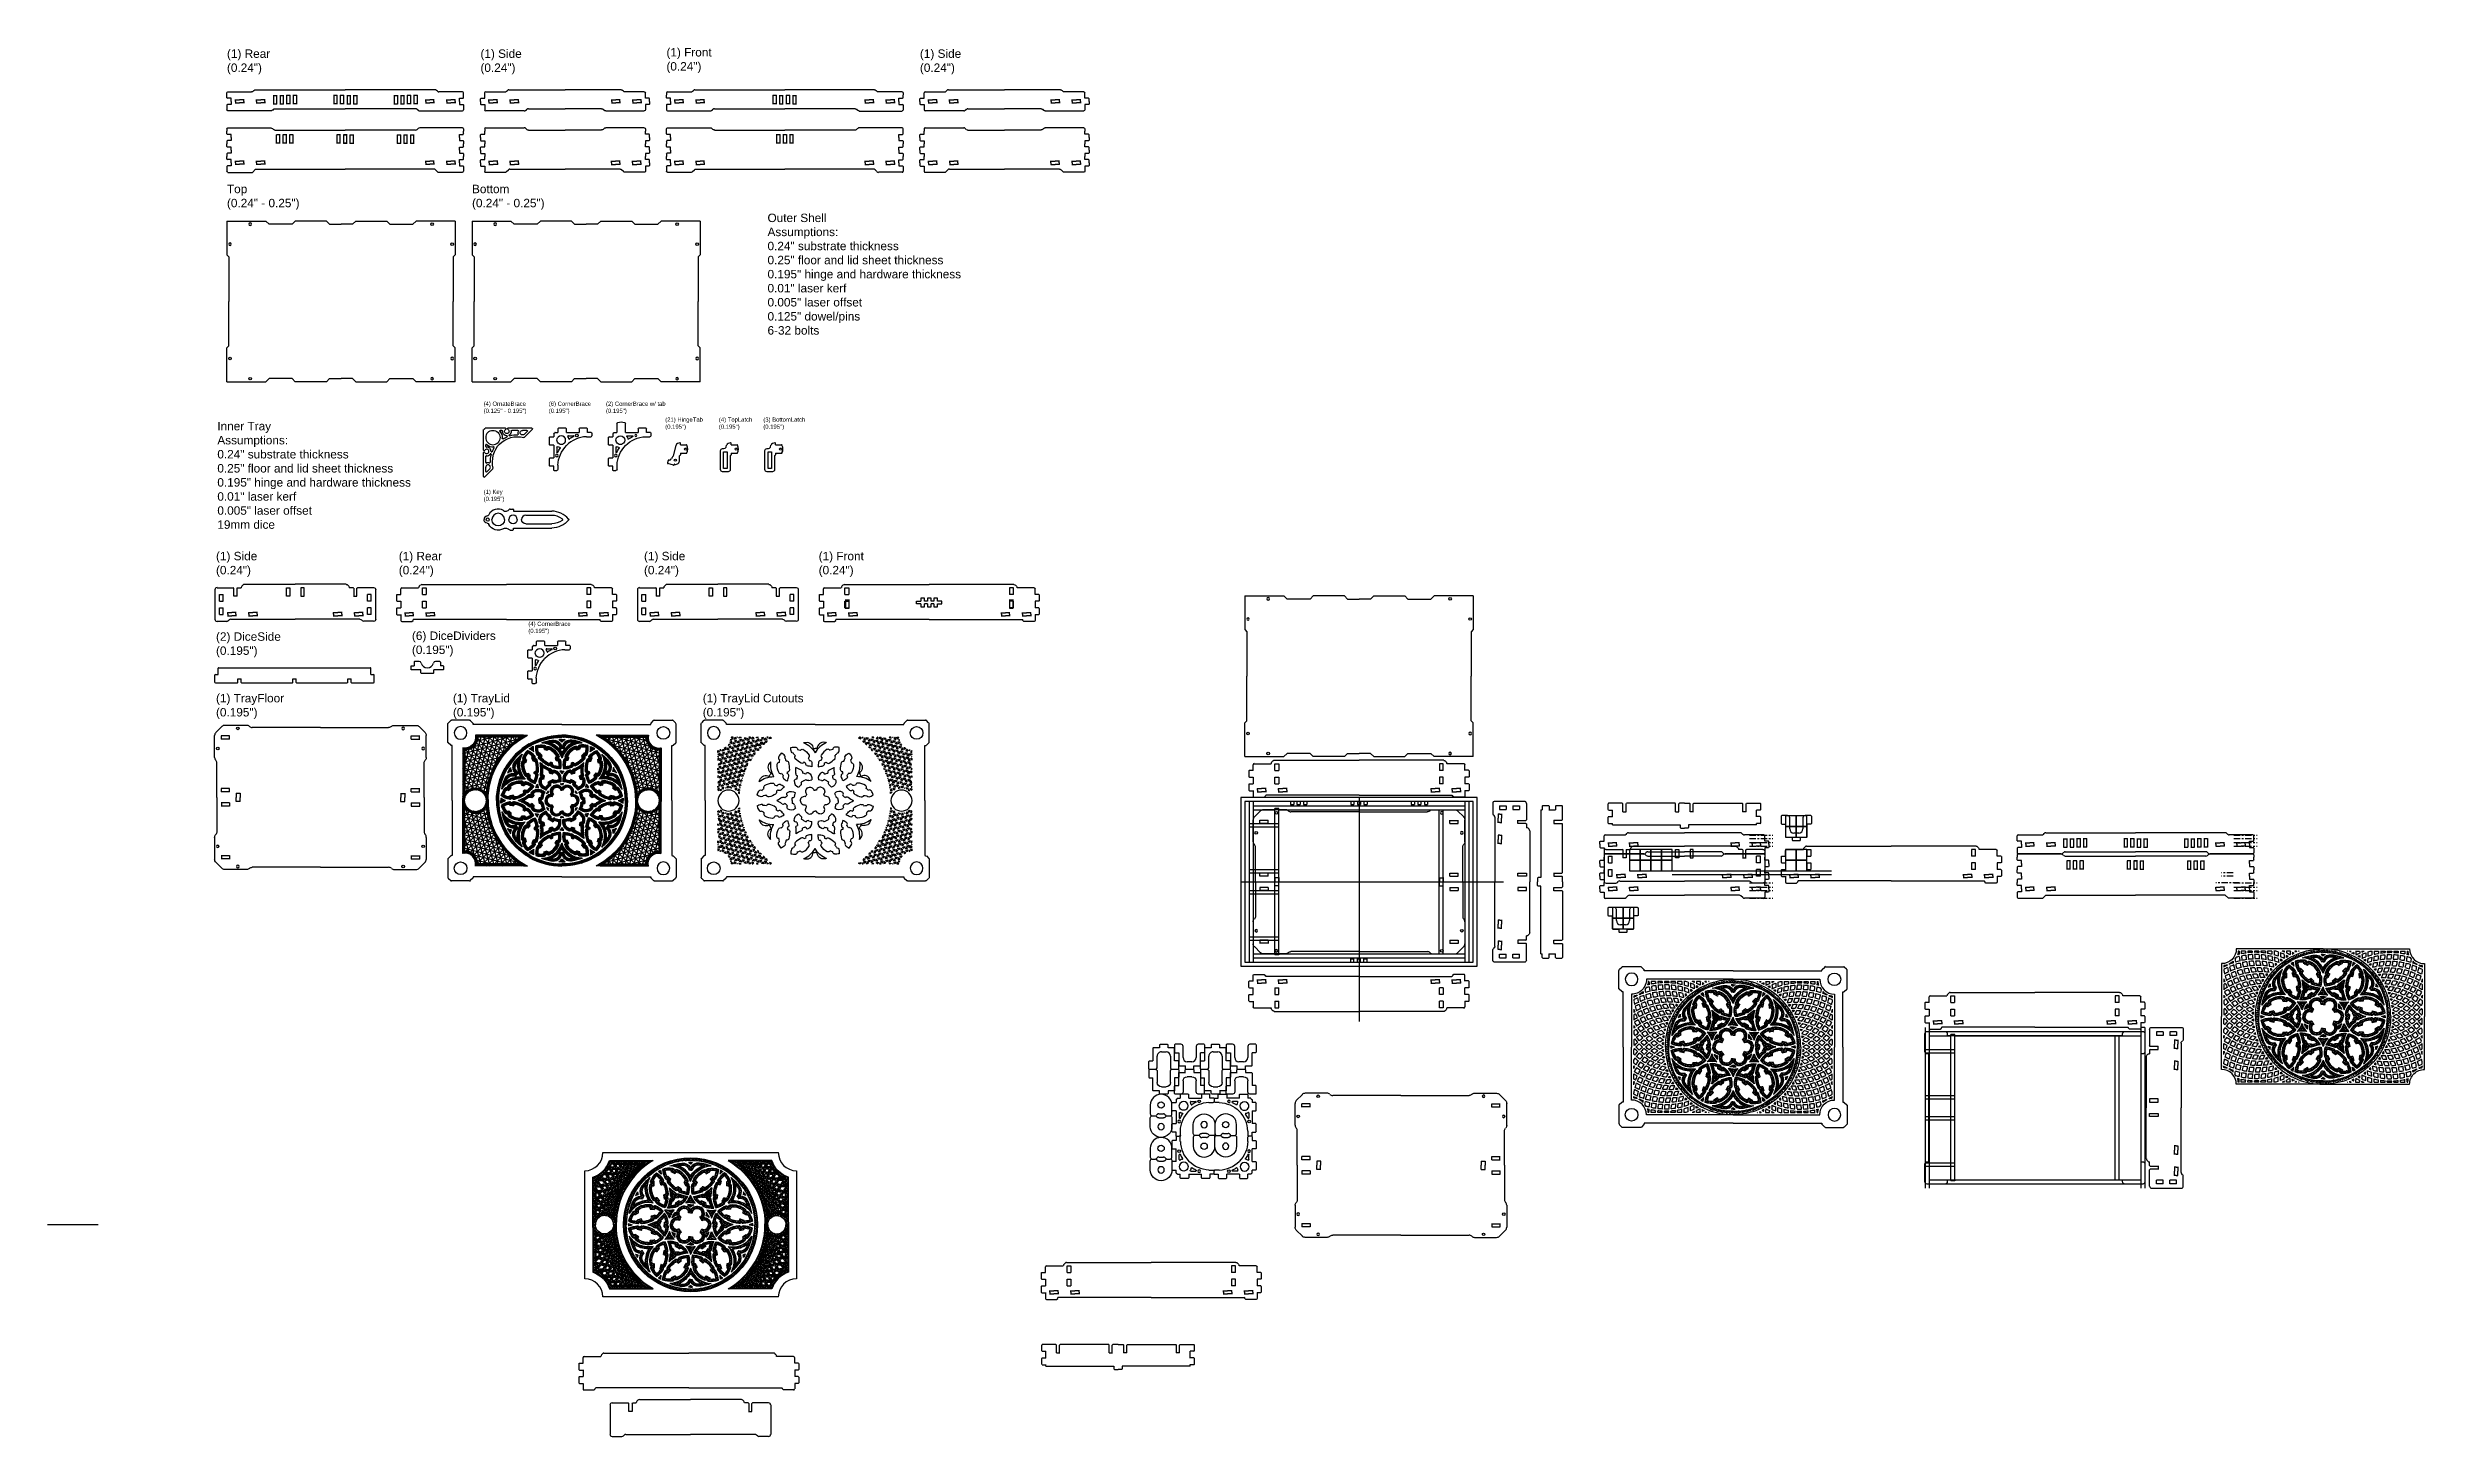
# Model space of a CAD drawing. Header units: inches. Extents: x -9 to 132, y -32 to 50.
import ezdxf

# ---------------------------------------------------------------- set-up
doc = ezdxf.new("R2010")
doc.units = ezdxf.units.IN
doc.header["$MEASUREMENT"] = 0
doc.linetypes.add('ACAD_ISO04W100', pattern=[30, 24, -3, 0, -3])
doc.styles.get("Standard").update_dxf_attribs({"font": 'arial.ttf'})
pattern_1 = [(45, (108.103937, -7.72601), (-0.022097087, 0.022097087), [])]

msp = doc.modelspace()

# ---------------------------------------------------------------- texts
at = {"attachment_point": 1}
for s, width, heights, insert, char_height in [('(1) Rear\\P(0.24")', 6.4319, [0], (1.34, 50.03), 0.5), ('(1) Side^J(0.24")', 6.4319, [0], (16.36, 50.03), 0.5), ('(1) Front^J(0.24")', 6.4319, [0], (27.38, 50.11), 0.5), ('(1) Side^J(0.24")', 6.4319, [0], (42.4, 50.03), 0.5), ('Top^J(0.24" - 0.25")', 6.4319, [0], (1.34, 42.01), 0.5), ('Bottom^J(0.24" - 0.25")', 6.4319, [0], (15.86, 42.01), 0.5), ('Outer Shell^JAssumptions:\\P0.24" substrate thickness\\P0.25" floor and lid sheet thickness\\P0.195" hinge and hardware thickness\\P0.01" laser kerf\\P0.005" laser offset\\P0.125" dowel/pins\\P6-32 bolts', 42.7777, [16.41], (33.37, 40.3), 0.5), ('(4) OrnateBrace\\P(0.125" - 0.195")', 6.4319, [0], (16.55, 29.16), 0.25), ('(6) CornerBrace\\P(0.195")', 6.4319, [0], (20.41, 29.16), 0.25), ('(2) CornerBrace w/ tab\\P(0.195")', 6.4319, [0], (23.8, 29.16), 0.25), ('(21) HingeTab\\P(0.195")', 6.4319, [0], (27.31, 28.22), 0.25), ('(4) TopLatch^J(0.195")', 6.4319, [0], (30.49, 28.22), 0.25), ('(3) BottomLatch^J(0.195")', 6.4319, [0], (33.12, 28.22), 0.25), ('Inner Tray^JAssumptions:\\P0.24" substrate thickness\\P0.25" floor and lid sheet thickness\\P0.195" hinge and hardware thickness\\P0.01" laser kerf\\P0.005" laser offset\\P19mm dice', 42.7777, [0], (0.77, 27.96), 0.5), ('(1) Key\\P(0.195")', 6.4319, [0], (16.55, 23.94), 0.25), ('(1) Side\\P(0.24")', 6.4319, [0], (0.69, 20.26), 0.5), ('(1) Rear\\P(0.24")', 6.4319, [0], (11.52, 20.26), 0.5), ('(1) Side\\P(0.24")', 6.4319, [0], (26.05, 20.26), 0.5), ('(1) Front\\P(0.24")', 6.4319, [0], (36.4, 20.26), 0.5), ('(2) DiceSide\\P(0.195")', 6.4319, [0], (0.69, 15.49), 0.5), ('(6) DiceDividers\\P(0.195")', 6.4319, [0], (12.3, 15.54), 0.5), ('(4) CornerBrace\\P(0.195")', 6.4319, [0], (19.2, 16.12), 0.25), ('(1) TrayFloor\\P(0.195")', 6.4319, [0], (0.69, 11.84), 0.5), ('(1) TrayLid\\P(0.195")', 6.4319, [0], (14.73, 11.84), 0.5), ('(1) TrayLid Cutouts\\P(0.195")', 6.4319, [0], (29.53, 11.84), 0.5)]:
    msp.add_mtext_dynamic_manual_height_columns(s, width=width, gutter_width=1, heights=heights, dxfattribs=dict(at, insert=insert, char_height=char_height))

# ---------------------------------------------------------------- blocks, each defined once
blk = doc.blocks.new('BraceHole_Quarter')
at = {"color": 30, "true_color": 0xf8991e}
for p, q in [((-0.260625, 0.0925), (0, 0.0925)), ((-0.245, 0), (-0.245, 0.108125))]:
    blk.add_line(p, q, dxfattribs=at)
blk = doc.blocks.new('BraceHole')
blk.add_blockref('BraceHole_Quarter', (0, 0))
at = {"xscale": -1, "rotation": 180}
blk.add_blockref('BraceHole_Quarter', (0, 0), dxfattribs=at)
at = {"xscale": -1}
blk.add_blockref('BraceHole_Quarter', (0, 0), dxfattribs=at)
at = {"rotation": 180}
blk.add_blockref('BraceHole_Quarter', (0, 0), dxfattribs=at)
blk = doc.blocks.new('BraceHoles')
for p in [(0.5, 0), (1.75, 0)]:
    blk.add_blockref('BraceHole', p)
blk = doc.blocks.new('HingeHole')
at = {"color": 240, "true_color": 0xed1f24}
for p, q in [((0.110625, 0.495), (-0.110625, 0.495)), ((0.110625, 0.005), (-0.110625, 0.005)), ((-0.095, 0.510625), (-0.095, -0.010625)), ((0.095, 0.510625), (0.095, -0.010625))]:
    blk.add_line(p, q, dxfattribs=at)
blk = doc.blocks.new('Dovetail_Half')
at = {"color": 240, "true_color": 0xed1f24}
for p, q in [((-0.25, 0.21375), (-0.25, 0.375)), ((-0.25, 0.21375), (-0.21875, 0.1825)), ((0, 0.1825), (-0.21875, 0.1825)), ((0, 0), (0, 0.1825))]:
    blk.add_line(p, q, dxfattribs=at)
blk = doc.blocks.new('Bottom_Back_Half')
for p, q in [((4.17, 3.87), (0, 3.87)), ((4.32, 3.97), (4.26, 3.91)), ((6.95, 4), (4.41, 4)), ((7.01, 3.94), (7.01, 3.81)), ((5.31, 1.56), (0, 1.56)), ((5.5, 1.37), (5.31, 1.56)), ((7.01, 1.56), (7.01, 1.44)), ((6.95, 1.37), (5.5, 1.37))]:
    blk.add_line(p, q)
for centre, radius, start, end in [((4.17, 4), 0.125, 270, 315), ((4.41, 3.88), 0.125, 90, 135), ((6.95, 3.94), 0.0625, 0, 90), ((6.95, 1.44), 0.0625, 270, 0)]:
    blk.add_arc(centre, radius, start, end)
at = {"rotation": 180}
for name, p in [('HingeHole', (0, 3.59)), ('HingeHole', (0.39, 3.59)), ('HingeHole', (3.19, 3.59)), ('HingeHole', (3.58, 3.59)), ('HingeHole', (3.97, 3.59)), ('Dovetail_Half', (6.76, 3.44)), ('Dovetail_Half', (6.76, 2.69)), ('Dovetail_Half', (6.76, 1.94))]:
    blk.add_blockref(name, p, dxfattribs=at)
at = {"xscale": -1}
for name, p in [('Dovetail_Half', (6.76, 3.44)), ('Dovetail_Half', (6.76, 2.69)), ('BraceHoles', (6.76, 1.94)), ('Dovetail_Half', (6.76, 1.94))]:
    blk.add_blockref(name, p, dxfattribs=at)
blk = doc.blocks.new('Bottom_Back_Full')
at = {"xscale": -1}
blk.add_blockref('Bottom_Back_Half', (0, -1.375), dxfattribs=at)
blk.add_blockref('Bottom_Back_Half', (0, -1.375))
blk = doc.blocks.new('Bottom_Front_Half')
for p, q in [((4.17, 2.5), (0, 2.5)), ((4.32, 2.59), (4.26, 2.54)), ((6.95, 2.63), (4.41, 2.63)), ((7.01, 2.44), (7.01, 2.57)), ((5.26, 0.19), (0, 0.19)), ((5.46, 0.04), (5.35, 0.15)), ((6.95, 0), (5.55, 0)), ((7.01, 0.19), (7.01, 0.06))]:
    blk.add_line(p, q)
for centre, radius, start, end in [((4.17, 2.63), 0.125, 270, 315), ((4.41, 2.51), 0.125, 90, 135), ((6.95, 2.57), 0.0625, 0, 90), ((5.26, 0.06), 0.125, 45, 90), ((5.55, 0.12), 0.125, 225, 270), ((6.95, 0.06), 0.0625, 270, 0)]:
    blk.add_arc(centre, radius, start, end)
at = {"xscale": -1}
for name, p in [('Dovetail_Half', (6.76, 2.06)), ('Dovetail_Half', (6.76, 1.31)), ('BraceHoles', (6.76, 0.56)), ('Dovetail_Half', (6.76, 0.56))]:
    blk.add_blockref(name, p, dxfattribs=at)
at = {"rotation": 180}
for p in [(6.76, 2.06), (6.76, 1.31), (6.76, 0.56)]:
    blk.add_blockref('Dovetail_Half', p, dxfattribs=at)
blk = doc.blocks.new('Bottom_Front_Full')
at = {"xscale": -1}
blk.add_blockref('Bottom_Front_Half', (0, 0), dxfattribs=at)
for name, p in [('HingeHole', (-0.39, 1.71875)), ('HingeHole', (0, 1.71875)), ('Bottom_Front_Half', (0, 0)), ('HingeHole', (0.39, 1.71875))]:
    blk.add_blockref(name, p)
blk = doc.blocks.new('Dovetail_Out_Half')
at = {"color": 30, "true_color": 0xf8991e}
for p, q in [((-0.01, 0.16125), (0.02125, 0.1925)), ((-0.01, 0), (-0.01, 0.16125)), ((0.02125, 0.1925), (0.24, 0.1925)), ((0.24, 0.1925), (0.24, 0.375))]:
    blk.add_line(p, q, dxfattribs=at)
blk = doc.blocks.new('Bottom_Side_Half')
for p, q in [((-4.76, 2.57), (-4.76, 2.44)), ((-4.7, 2.63), (-2.41, 2.63)), ((-2.32, 2.59), (-2.26, 2.54)), ((-2.17, 2.5), (0, 2.5)), ((-2.17, 2.5), (-1.89, 2.5)), ((-4.76, 0.19), (-4.76, 0.06)), ((-4.7, 0), (-3.55, 0)), ((-3.46, 0.04), (-3.35, 0.15)), ((-3.26, 0.19), (0, 0.19))]:
    blk.add_line(p, q)
for centre, radius, start, end in [((-4.7, 2.57), 0.0625, 90, 180), ((-2.41, 2.51), 0.125, 45, 90), ((-2.17, 2.63), 0.125, 225, 270), ((-4.7, 0.06), 0.0625, 180, 270), ((-3.55, 0.13), 0.125, 270, 315), ((-3.26, 0.06), 0.125, 90, 135)]:
    blk.add_arc(centre, radius, start, end)
for name, p in [('Dovetail_Out_Half', (-5, 2.06)), ('Dovetail_Out_Half', (-5, 1.31)), ('Dovetail_Out_Half', (-5, 0.56)), ('BraceHoles', (-4.75, 0.56))]:
    blk.add_blockref(name, p)
at = {"xscale": -1, "rotation": 180}
for p in [(-5, 2.06), (-5, 1.31), (-5, 0.56)]:
    blk.add_blockref('Dovetail_Out_Half', p, dxfattribs=at)
blk = doc.blocks.new('Bottom_Side_Full')
blk.add_blockref('Bottom_Side_Half', (0, 0))
at = {"xscale": -1}
blk.add_blockref('Bottom_Side_Half', (0, 0), dxfattribs=at)
blk = doc.blocks.new('Lid_Top_Back_Half')
for p, q in [((-4.41, 0), (-6.95, 0)), ((-7.01, -0.19), (-7.01, -0.06)), ((-7.01, -0.94), (-7.01, -1.06)), ((-6.95, -1.12), (-5.55, -1.12)), ((-5.46, -1.16), (-5.41, -1.21)), ((-5.32, -1.25), (0, -1.25)), ((-4.26, -0.09), (-4.32, -0.03)), ((-4.17, -0.12), (0, -0.12))]:
    blk.add_line(p, q)
for centre, radius, start, end in [((-6.95, -0.06), 0.0625, 90, 180), ((-4.41, -0.12), 0.125, 45, 90), ((-6.95, -1.06), 0.0625, 180, 270), ((-5.55, -1.25), 0.125, 45, 90), ((-5.32, -1.12), 0.125, 225, 270), ((-4.17, 0), 0.125, 225, 270)]:
    blk.add_arc(centre, radius, start, end)
blk.add_blockref('Dovetail_Half', (-6.76, -0.56))
at = {"xscale": -1, "rotation": 180}
for name, p in [('Dovetail_Half', (-6.76, -0.56)), ('BraceHoles', (-6.76, -0.56)), ('HingeHole', (-3.38, -0.41)), ('HingeHole', (-2.99, -0.41)), ('HingeHole', (-0.59, -0.41)), ('HingeHole', (-0.2, -0.41))]:
    blk.add_blockref(name, p, dxfattribs=at)
at = {"rotation": 180}
for p in [(-4.16, -0.41), (-3.77, -0.41)]:
    blk.add_blockref('HingeHole', p, dxfattribs=at)
blk = doc.blocks.new('Lid_Top_Back')
blk.add_blockref('Lid_Top_Back_Half', (0, 0))
at = {"xscale": -1}
blk.add_blockref('Lid_Top_Back_Half', (0, 0), dxfattribs=at)
blk = doc.blocks.new('Lid_Front_Half')
for p, q in [((-5.32, 0), (0, 0)), ((-7.01, -0.19), (-7.01, -0.31)), ((-7.01, -1.06), (-7.01, -1.19)), ((-6.95, -0.13), (-5.55, -0.13)), ((-4.41, -1.26), (-6.95, -1.26)), ((-5.46, -0.09), (-5.41, -0.04)), ((-4.26, -1.16), (-4.32, -1.22)), ((-4.17, -1.13), (0, -1.13))]:
    blk.add_line(p, q)
for centre, radius, start, end in [((-6.95, -0.19), 0.0625, 90, 180), ((-6.95, -1.19), 0.0625, 180, 270), ((-5.55, 0), 0.125, 270, 315), ((-5.32, -0.13), 0.125, 90, 135), ((-4.41, -1.13), 0.125, 270, 315), ((-4.17, -1.25), 0.125, 90, 135)]:
    blk.add_arc(centre, radius, start, end)
blk.add_blockref('Dovetail_Half', (-6.76, -0.69))
at = {"xscale": -1, "rotation": 180}
for name, p in [('Dovetail_Half', (-6.76, -0.69)), ('BraceHoles', (-6.76, -0.69)), ('HingeHole', (-0.59, -0.34))]:
    blk.add_blockref(name, p, dxfattribs=at)
at = {"rotation": 180}
blk.add_blockref('HingeHole', (-0.2, -0.34), dxfattribs=at)
blk = doc.blocks.new('Lid_Top_Front')
blk.add_blockref('Lid_Front_Half', (0, 1.25))
at = {"xscale": -1}
blk.add_blockref('Lid_Front_Half', (0, 1.25), dxfattribs=at)
blk = doc.blocks.new('Lid_Side_Half')
for p, q in [((0, 2.41), (0, 4.7)), ((0.19, 4.76), (0.06, 4.76)), ((0.94, 4.76), (1.06, 4.76)), ((1.12, 4.7), (1.12, 3.55)), ((1.16, 3.46), (1.21, 3.41)), ((1.25, 3.32), (1.25, 0)), ((0.09, 2.26), (0.03, 2.32)), ((0.12, 2.17), (0.12, 0))]:
    blk.add_line(p, q)
for centre, radius, start, end in [((0.06, 4.7), 0.0625, 90, 180), ((1.06, 4.7), 0.0625, 0, 90), ((1.25, 3.55), 0.125, 180, 225), ((1.12, 3.32), 0.125, 0, 45), ((0.12, 2.41), 0.125, 180, 225), ((0, 2.17), 0.125, 0, 45)]:
    blk.add_arc(centre, radius, start, end)
at = {"xscale": -1, "rotation": 90}
for name, p in [('Dovetail_Out_Half', (0.56, 5)), ('BraceHoles', (0.56, 4.76))]:
    blk.add_blockref(name, p, dxfattribs=at)
at = {"rotation": 270}
blk.add_blockref('Dovetail_Out_Half', (0.56, 5), dxfattribs=at)
blk = doc.blocks.new('Lid_Side')
blk.add_blockref('Lid_Side_Half', (0, 0))
at = {"xscale": -1, "rotation": 180}
blk.add_blockref('Lid_Side_Half', (0, 0), dxfattribs=at)
blk = doc.blocks.new('Lid_Face_Quarter')
for p, q in [((0.68, 4.57), (0, 4.57)), ((0.68, 4.57), (0.87, 4.76)), ((0.87, 4.76), (2.71, 4.76)), ((2.71, 4.76), (2.89, 4.57)), ((2.89, 4.57), (4.26, 4.57)), ((4.45, 4.76), (4.26, 4.57)), ((6.76, 4.76), (4.45, 4.76)), ((6.76, 4.76), (6.76, 2.76)), ((6.76, 2.76), (6.64, 2.64))]:
    blk.add_line(p, q)
blk.add_lwpolyline([(6.64, 2.64), (6.64, 0)])
for centre in [(5.39, 4.58), (6.58, 3.39)]:
    blk.add_circle(centre, 0.0781)
blk = doc.blocks.new('Lid_Face_Full')
at = {"xscale": -1}
blk.add_blockref('Lid_Face_Quarter', (0, 0), dxfattribs=at)
blk.add_blockref('Lid_Face_Quarter', (0, 0))
at = {"rotation": 180}
blk.add_blockref('Lid_Face_Quarter', (0, 0), dxfattribs=at)
at = {"xscale": -1, "rotation": 180}
blk.add_blockref('Lid_Face_Quarter', (0, 0), dxfattribs=at)
blk = doc.blocks.new('CornerBrace')
for p, q in [((0.08, 0), (0.25, 0)), ((0.25, 0.22), (0.28, 0.25)), ((0.25, 0.22), (0.25, 0)), ((0.72, 0.25), (0.28, 0.25)), ((0.72, 0.25), (0.75, 0.22)), ((0.75, 0), (0.75, 0.22)), ((0.75, 0), (1.5, 0)), ((1.5, 0.22), (1.53, 0.25)), ((1.5, 0.22), (1.5, 0)), ((1.97, 0.25), (1.53, 0.25)), ((1.97, 0.25), (2, 0.22)), ((2, 0), (2, 0.22)), ((2.23, 0), (2, 0)), ((0.87, -0.19), (1.16, -0.19)), ((1.94, -0.25), (2.19, -0.25)), ((2.25, -0.02), (2.25, -0.19))]:
    blk.add_line(p, q)
blk.add_circle((1.37, -0.18), 0.0781)
for centre, radius, start, end in [((0.08, -0.02), 0.0156, 90, 168.463), ((2.23, -0.02), 0.0156, 0, 90), ((0, 0), 0.0625, 315, 348.463), ((0.45, -0.45), 0.259, 315, 135), ((2, -2), 1.75, 91.9761, 135), ((0.87, -0.22), 0.0312, 90, 208.4852), ((0.45, -0.45), 0.447, 10.8768, 28.4852), ((0.92, -0.36), 0.0312, 190.8768, 303.4062), ((2, -2), 1.94, 115.2088, 123.4062), ((1.16, -0.22), 0.0312, 295.2088, 90), ((2.19, -0.19), 0.0625, 271.9761, 0)]:
    blk.add_arc(centre, radius, start, end)
blk = doc.blocks.new('CornerBrace_Full')
at = {"xscale": -1}
blk.add_blockref('CornerBrace', (0, 0), dxfattribs=at)
at = {"rotation": 270}
blk.add_blockref('CornerBrace', (0, 0), dxfattribs=at)
blk = doc.blocks.new('CornerBrace_Special_Half')
for p, q in [((-2.23, 0), (-2, 0)), ((-1.97, 0.25), (-2, 0.22)), ((-2, 0), (-2, 0.22)), ((-1.97, 0.25), (-1.53, 0.25)), ((-1.5, 0.22), (-1.53, 0.25)), ((-1.5, 0.22), (-1.5, 0)), ((-0.75, 0), (-0.75, 0.53)), ((-0.25, 0.53), (-0.25, 0)), ((-0.08, 0), (-0.25, 0)), ((-2.25, -0.02), (-2.25, -0.19)), ((-1.94, -0.25), (-2.19, -0.25)), ((-0.75, 0), (-1.5, 0)), ((-0.87, -0.19), (-1.16, -0.19))]:
    blk.add_line(p, q)
blk.add_circle((-1.37, -0.18), 0.0625)
for centre, radius, start, end in [((-2.23, -0.02), 0.0156, 90, 180), ((-0.69, 0.53), 0.0625, 109.4712, 180), ((-0.5, 0), 0.625, 70.5288, 109.4712), ((-0.31, 0.53), 0.0625, 0, 70.5288), ((-0.08, -0.02), 0.0156, 11.537, 90), ((-2.19, -0.19), 0.0625, 180, 268.0239), ((-2, -2), 1.75, 45, 88.0239), ((-1.16, -0.22), 0.0312, 90, 244.7912), ((-2, -2), 1.94, 56.5938, 64.7912), ((-0.92, -0.36), 0.0312, 236.5938, 349.1232), ((-0.45, -0.45), 0.447, 151.5148, 169.1232), ((-0.87, -0.22), 0.0312, 331.5148, 90), ((-0.45, -0.45), 0.259, 45, 225), ((0, 0), 0.0625, 191.537, 225)]:
    blk.add_arc(centre, radius, start, end)
blk = doc.blocks.new('CornerBrace_Special_Full')
blk.add_blockref('CornerBrace_Special_Half', (0, 0))
at = {"rotation": 270}
blk.add_blockref('CornerBrace', (0, 0), dxfattribs=at)
blk = doc.blocks.new('ArtCorner_Half')
for p, q in [((-2.86, 0), (-1.44, 0)), ((-2.4, -0.54), (-2.89, -0.05)), ((-2.4, -0.36), (-2.58, -0.18)), ((-2.56, -0.13), (-2.3, -0.13)), ((-2.03, -0.13), (-1.66, -0.13)), ((-1.3, 0), (-0.08, 0)), ((-1.08, -0.13), (-0.98, -0.13))]:
    blk.add_line(p, q)
for centre, radius, start, end in [((-2.86, -0.03), 0.0312, 90, 225), ((-0.08, -0.02), 0.0156, 11.537, 90), ((-2.56, -0.16), 0.0312, 90, 225), ((-2.3, -0.26), 0.138, 225, 90), ((-2.38, -0.52), 0.0312, 225, 284.3226), ((-2, -2), 1.5, 45, 104.3226), ((-2.03, -0.16), 0.0312, 90, 201.2975), ((-2.3, -0.26), 0.263, 344.0964, 21.2975), ((-2.02, -0.34), 0.0312, 164.0964, 270.7179), ((-2, -2), 1.62, 73.938, 90.7179), ((-1.66, -0.16), 0.0312, 355.6021, 90), ((-1.37, -0.18), 0.258, 175.6021, 232.8048), ((-1.54, -0.41), 0.0312, 253.938, 52.8048), ((-1.37, -0.18), 0.133, 116.0282, 63.9718), ((-1.44, -0.03), 0.0312, 296.0282, 90), ((-1.37, -0.47), 0.0312, 88.8819, 247.7487), ((-2, -2), 1.62, 58.3276, 67.7487), ((-1.37, -0.18), 0.258, 268.8819, 4.3979), ((-1.3, -0.03), 0.0312, 90, 243.9718), ((-1.13, -0.59), 0.0312, 238.3276, 3.9614), ((-1.08, -0.16), 0.0312, 90, 184.3979), ((-0.55, -0.55), 0.55, 137.3468, 183.9614), ((-0.55, -0.55), 0.425, 45, 225), ((-0.98, -0.16), 0.0312, 317.3468, 90), ((0, 0), 0.0625, 191.537, 225)]:
    blk.add_arc(centre, radius, start, end)
blk = doc.blocks.new('ArtCorner_Full')
blk.add_blockref('ArtCorner_Half', (0, 0))
at = {"xscale": -1, "rotation": 269.9999999999987}
blk.add_blockref('ArtCorner_Half', (0, 0), dxfattribs=at)
blk = doc.blocks.new('Key')
for p, q in [((0.72, 0.62), (0.87, 0.62)), ((0.91, 0.59), (0.91, 0.52)), ((0.92, 0.5), (3.17, 0.5)), ((1.64, 0.26), (3.17, 0.26))]:
    blk.add_line(p, q)
for centre, radius, start, end in [((-0.62, 0), 0.219, 97.1808, 180), ((-0.62, 0), 0.0938, 0, 180), ((-0.67, 0.34), 0.125, 277.1808, 332.9519), ((0, 0), 0.625, 59.6389, 152.9519), ((0, 0), 0.375, 0, 180), ((0.44, 0.75), 0.25, 239.6389, 270), ((0.44, 0.75), 0.25, 270, 317.1564), ((0.88, 0), 0.255, 0, 180), ((0.72, 0.5), 0.125, 90, 137.1564), ((0.87, 0.59), 0.0312, 0, 90), ((0.92, 0.52), 0.0156, 180, 270), ((1.64, 0), 0.255, 90, 180), ((3.17, -0.8), 1.3, 39.9853, 90), ((3.17, -0.8), 1.05, 53.6274, 90), ((3.75, 0), 0.0625, 0, 53.6274), ((4.12, 0), 0.0625, 360, 39.9853)]:
    blk.add_arc(centre, radius, start, end)
blk = doc.blocks.new('Key_Full')
blk.add_blockref('Key', (0, 0))
at = {"xscale": -1, "rotation": 180}
blk.add_blockref('Key', (0, 0), dxfattribs=at)
blk = doc.blocks.new('HingeTop')
for p, q in [((-0.52, 0.24), (-0.69, -0.42)), ((-0.28, 0.36), (-0.43, 0.32)), ((-0.24, 0.26), (-0.24, 0.33)), ((-0.24, 0.26), (0, 0.25)), ((0, 0.25), (0.11, 0.25)), ((-0.98, -0.68), (-1.02, -0.82)), ((-0.66, -0.95), (-1, -0.86)), ((-0.91, -0.66), (-0.95, -0.66)), ((-0.62, -0.93), (-0.63, -0.93)), ((-0.3, -0.66), (-0.3, -0.41)), ((-0.27, -0.37), (-0.27, -0.37)), ((-0.24, -0.25), (0, -0.25)), ((-0.24, -0.25), (-0.24, -0.34)), ((0, -0.25), (0.11, -0.25))]:
    blk.add_line(p, q)
for centre in [(0.06, 0), (-0.55, -0.66)]:
    blk.add_circle(centre, 0.0625)
for centre, radius, start, end in [((-0.39, 0.2), 0.125, 105, 165), ((-0.27, 0.33), 0.0312, 0, 105), ((0.11, 0.22), 0.0312, 25.9445, 90), ((-0.34, 0), 0.531, 334.0555, 25.9445), ((-0.99, -0.83), 0.0312, 165, 255), ((-0.95, -0.69), 0.0312, 90, 165), ((-0.91, -0.53), 0.125, 270, 340.5288), ((-0.55, -0.66), 0.25, 133.5947, 160.5288), ((-0.81, -0.38), 0.125, 313.5947, 345), ((-0.66, -0.92), 0.0312, 255, 345), ((-0.59, -0.93), 0.0312, 81.3794, 165), ((-0.55, -0.66), 0.25, 261.3794, 0), ((-0.27, -0.41), 0.0312, 90, 180), ((-0.27, -0.34), 0.0312, 270, 0), ((0.11, -0.22), 0.0312, 270, 334.0555)]:
    blk.add_arc(centre, radius, start, end)
blk = doc.blocks.new('Latch')
for p, q in [((-0.28, 0.36), (-0.43, 0.32)), ((-0.24, 0.26), (-0.24, 0.33)), ((-0.24, 0.26), (0, 0.25)), ((0, 0.25), (0.11, 0.25)), ((-0.27, -0.37), (-0.27, -0.37)), ((-0.24, -0.25), (0, -0.25)), ((-0.24, -0.25), (-0.24, -0.34)), ((0, -0.25), (0.11, -0.25))]:
    blk.add_line(p, q)
blk.add_lwpolyline([(-0.3, -0.41), (-0.3, -1.22, -0.414214), (-0.43, -1.34), (-0.75, -1.34, -0.414214), (-0.87, -1.22), (-0.87, -0.09, -0.414214), (-0.75, 0.03), (-0.67, 0.03, 0.339454), (-0.55, 0.12), (-0.52, 0.24)], format="xyb")
blk.add_lwpolyline([(-0.69, -1.16), (-0.69, -0.16), (-0.49, -0.16), (-0.49, -1.16)], close=True)
blk.add_circle((0.06, 0), 0.0625)
for centre, radius, start, end in [((-0.39, 0.2), 0.125, 105, 165), ((-0.27, 0.33), 0.0312, 0, 105), ((0.11, 0.22), 0.0312, 25.9445, 90), ((-0.34, 0), 0.531, 334.0555, 25.9445), ((-0.27, -0.41), 0.0312, 90, 180), ((-0.27, -0.34), 0.0312, 270, 0), ((0.11, -0.22), 0.0312, 270, 334.0555)]:
    blk.add_arc(centre, radius, start, end)
blk = doc.blocks.new('DiceBarrier')
at = {"color": 215, "true_color": 0xa953a0}
for p, q in [((-0.97, 0.22), (-0.94, 0.25)), ((-0.97, 0.22), (-0.97, 0.03)), ((-0.94, 0), (-0.97, 0.03)), ((-0.94, 0.25), (-0.78, 0.25)), ((-0.38, 0), (-0.94, 0)), ((-0.78, 0.47), (-0.78, 0.25)), ((-0.48, 0.5), (-0.75, 0.5)), ((0.94, 0), (0.38, 0)), ((0.75, 0.5), (0.48, 0.5)), ((0.78, 0.47), (0.78, 0.25)), ((0.94, 0.25), (0.78, 0.25)), ((0.94, 0.25), (0.97, 0.22)), ((0.94, 0), (0.97, 0.03)), ((0.97, 0.22), (0.97, 0.03))]:
    blk.add_line(p, q, dxfattribs=at)
for p, q in [((-0.38, -0.16), (-0.38, 0)), ((0.38, -0.16), (0.38, 0)), ((-0.38, -0.16), (-0.34, -0.2)), ((0.34, -0.2), (-0.34, -0.2)), ((0.34, -0.2), (0.38, -0.16))]:
    blk.add_line(p, q)
for centre, radius, start, end in [((-0.75, 0.47), 0.0312, 90, 180), ((-0.48, 0.38), 0.125, 14.4775, 90), ((0, 0.5), 0.375, 194.4775, 345.5225), ((0.48, 0.38), 0.125, 90, 165.5225), ((0.75, 0.47), 0.0312, 0, 90)]:
    blk.add_arc(centre, radius, start, end, dxfattribs=at)
blk = doc.blocks.new('LongDivider2')
for p, q in [((-4.48875, 0), (4.48875, 0)), ((-4.68375, -0.395), (-4.715, -0.42625)), ((-4.715, -0.86375), (-4.715, -0.42625)), ((-4.715, -0.86375), (-4.68375, -0.895)), ((-4.68375, -0.395), (-4.52, -0.395)), ((-4.52, -0.395), (-4.52, -0.03125)), ((4.52, -0.395), (4.52, -0.03125)), ((4.52, -0.395), (4.68375, -0.395)), ((4.715, -0.42625), (4.68375, -0.395)), ((4.68375, -0.895), (4.715, -0.86375)), ((4.715, -0.86375), (4.715, -0.42625))]:
    blk.add_line(p, q)
at = {"color": 215, "true_color": 0xa953a0}
for p, q in [((-4.68375, -0.895), (-3.38375, -0.895)), ((-3.3525, -0.86375), (-3.38375, -0.895)), ((-3.3525, -0.86375), (-3.3525, -0.645)), ((-3.3525, -0.645), (-3.1625, -0.645)), ((-3.1625, -0.86375), (-3.1625, -0.645)), ((-3.13125, -0.895), (-3.1625, -0.86375)), ((-3.13125, -0.895), (-0.12625, -0.895)), ((-0.12625, -0.895), (-0.095, -0.86375)), ((-0.095, -0.86375), (-0.095, -0.645)), ((-0.095, -0.645), (0.095, -0.645)), ((0.095, -0.86375), (0.095, -0.645)), ((0.095, -0.86375), (0.12625, -0.895)), ((0.12625, -0.895), (3.13125, -0.895)), ((3.1625, -0.86375), (3.13125, -0.895)), ((3.1625, -0.86375), (3.1625, -0.645)), ((3.1625, -0.645), (3.3525, -0.645)), ((3.3525, -0.86375), (3.3525, -0.645)), ((3.3525, -0.86375), (3.38375, -0.895)), ((3.38375, -0.895), (4.68375, -0.895))]:
    blk.add_line(p, q, dxfattribs=at)
for centre, start, end in [((-4.48875, -0.03125), 90, 180), ((4.48875, -0.03125), 0, 90)]:
    blk.add_arc(centre, 0.03125, start, end)
blk = doc.blocks.new('InteriorBox_Side')
for p, q in [((-4.76, 1.87), (-4.76, 0.12)), ((-4.64, 1.99), (-3.68, 1.99)), ((-4.5, 1.59), (-4.28, 1.59)), ((-3.45, 1.49), (-3.65, 1.49)), ((-3.46, 1.96), (-3.43, 1.99)), ((-3.43, 1.99), (-3.2, 1.99)), ((-3.2, 2), (-3.2, 1.99)), ((-3.17, 2.09), (-3.11, 2.15)), ((-3.02, 2.19), (0, 2.19)), ((-0.52, 1.99), (-0.33, 1.99)), ((-0.33, 1.49), (-0.52, 1.49)), ((-4.64, 0), (-4.06, 0)), ((-4.5, 1.19), (-4.28, 1.19)), ((-4.5, 0.8), (-4.28, 0.8)), ((-4.5, 0.4), (-4.28, 0.4)), ((-3.97, 0.04), (-3.92, 0.09)), ((-3.83, 0.12), (0, 0.12))]:
    blk.add_line(p, q)
at = {"color": 240, "true_color": 0xed1f24}
for p, q in [((-4.5, 1.19), (-4.5, 1.59)), ((-4.28, 1.19), (-4.28, 1.59)), ((-3.64, 1.96), (-3.68, 1.99)), ((-3.64, 1.49), (-3.64, 1.96)), ((-3.46, 1.96), (-3.46, 1.49)), ((-0.52, 1.49), (-0.52, 1.99)), ((-0.33, 1.99), (-0.33, 1.49)), ((-4.5, 0.4), (-4.5, 0.8)), ((-4.28, 0.4), (-4.28, 0.8))]:
    blk.add_line(p, q, dxfattribs=at)
for centre, start, end in [((-4.64, 1.87), 90, 180), ((-3.08, 2), 135, 180), ((-3.02, 2.06), 90, 135), ((-4.64, 0.12), 180, 270), ((-4.06, 0.12), 270, 315), ((-3.83, 0), 90, 135)]:
    blk.add_arc(centre, 0.125, start, end)
blk.add_blockref('BraceHoles', (-4.26, 0.42))
blk = doc.blocks.new('InnerTray_Side')
blk.add_blockref('InteriorBox_Side', (0, -0.125))
at = {"xscale": -1}
blk.add_blockref('InteriorBox_Side', (0, -0.125), dxfattribs=at)
blk = doc.blocks.new('InternalBox_Back')
for p, q in [((-5.21, -0.01), (-5.21, 0)), ((-5.17, 0.09), (-5.11, 0.15)), ((-5.02, 0.19), (0, 0.19)), ((-6.52, -0.43), (-6.52, -0.78)), ((-6.52, -1.23), (-6.52, -1.58)), ((-6.27, -0.41), (-6.27, -0.07)), ((-6.27, -0.81), (-6.27, -1.2)), ((-6.21, -0.01), (-5.21, -0.01)), ((-4.99, -0.01), (-4.76, -0.01)), ((-4.99, -0.41), (-4.76, -0.41)), ((-4.99, -0.81), (-4.76, -0.81)), ((-4.99, -1.2), (-4.76, -1.2)), ((-6.27, -1.6), (-6.27, -1.94)), ((-6.21, -2), (-5.61, -2)), ((0, -1.88), (-5.51, -1.88))]:
    blk.add_line(p, q)
at = {"color": 240, "true_color": 0xed1f24}
for p, q in [((-6.52, -0.43), (-6.49, -0.4)), ((-6.52, -0.78), (-6.49, -0.81)), ((-6.52, -1.23), (-6.49, -1.2)), ((-6.49, -0.4), (-6.27, -0.4)), ((-6.49, -0.81), (-6.27, -0.81)), ((-6.49, -1.2), (-6.27, -1.2)), ((-4.99, -0.41), (-4.99, -0.01)), ((-4.99, -1.2), (-4.99, -0.81)), ((-4.76, -0.01), (-4.76, -0.41)), ((-4.76, -0.81), (-4.76, -1.2)), ((-6.52, -1.58), (-6.49, -1.61)), ((-6.49, -1.61), (-6.27, -1.61))]:
    blk.add_line(p, q, dxfattribs=at)
at = {"color": 30, "true_color": 0xf8991e}
for p, q in [((-5.61, -2), (-5.54, -1.94)), ((-5.54, -1.94), (-5.54, -1.91))]:
    blk.add_line(p, q, dxfattribs=at)
for centre, radius, start, end in [((-5.08, 0), 0.125, 135, 180), ((-5.02, 0.06), 0.125, 90, 135), ((-6.21, -0.07), 0.0625, 90, 180), ((-6.21, -1.94), 0.0625, 180, 270)]:
    blk.add_arc(centre, radius, start, end)
blk.add_arc((-5.51, -1.91), 0.0312, 90, 180, dxfattribs=at)
blk.add_blockref('BraceHoles', (-6.27, -1.58))
blk = doc.blocks.new('InnerTray_Back')
blk.add_blockref('InternalBox_Back', (0.4875, 0.1875))
at = {"xscale": -1}
blk.add_blockref('InternalBox_Back', (0.4875, 0.1875), dxfattribs=at)
blk = doc.blocks.new('TabHole')
for p, q in [((-0.750625, -0.33875), (-0.750625, -0.1825)), ((-0.750625, -0.1825), (-0.500625, -0.1825)), ((-0.500625, -0.33875), (-0.750625, -0.33875)), ((-0.279375, -0.1825), (-0.110625, -0.1825)), ((-0.279375, -0.33875), (-0.110625, -0.33875)), ((0.110625, -0.1825), (0.279375, -0.1825)), ((0.110625, -0.33875), (0.279375, -0.33875)), ((0.750625, -0.1825), (0.500625, -0.1825)), ((0.500625, -0.33875), (0.750625, -0.33875)), ((0.750625, -0.33875), (0.750625, -0.1825))]:
    blk.add_line(p, q)
for points in [[(-0.500625, -0.1825), (-0.500625, 0), (-0.279375, 0), (-0.279375, -0.1825)], [(-0.110625, -0.1825), (-0.110625, 0), (0.110625, 0), (0.110625, -0.1825)], [(0.279375, -0.1825), (0.279375, 0), (0.500625, 0), (0.500625, -0.1825)], [(-0.279375, -0.33875), (-0.279375, -0.52125), (-0.500625, -0.52125), (-0.500625, -0.33875)], [(0.110625, -0.33875), (0.110625, -0.52125), (-0.110625, -0.52125), (-0.110625, -0.33875)], [(0.500625, -0.33875), (0.500625, -0.52125), (0.279375, -0.52125), (0.279375, -0.33875)]]:
    blk.add_lwpolyline(points)
blk = doc.blocks.new('InnerTray_Front')
blk.add_blockref('InternalBox_Back', (0, 0.1875))
at = {"xscale": -1}
for name, p in [('InternalBox_Back', (0, 0.1875)), ('HingeHole', (-4.86, -1.025)), ('TabHole', (0, -0.435625)), ('HingeHole', (4.86, -1.025))]:
    blk.add_blockref(name, p, dxfattribs=at)
blk = doc.blocks.new('Tracery2')
at = {"true_color": 0xf8991e}
h = blk.add_hatch(dxfattribs=at)
h.set_pattern_fill('ANSI31', color=30, scale=0.25)
h.set_pattern_definition(pattern_1)
h.paths.add_polyline_path([(0, 3.87), (0, 3.75, -0.131525), (1.87, 3.25), (1.94, 3.36, 0.131529)])
h = blk.add_hatch(dxfattribs=at)
h.set_pattern_fill('ANSI31', color=30, scale=0.25)
h.set_pattern_definition(pattern_1)
h.paths.add_polyline_path([(0.94, 3.11, 0.469307), (0.77, 3.2, 0.175831), (0.19, 2.65, 0.469307), (0.26, 2.48), (0.41, 2.53, -0.398802), (0.36, 2.7, -0.121636), (0.72, 3.04, -0.402898), (0.89, 2.98)], flags=17)
h.paths.add_polyline_path([(1.55, 3.25, 0.111145), (1.04, 3.28, 0.430992), (0.93, 3.13), (0.94, 3.11), (1.04, 3.03, -0.408738), (1.15, 3.17, -0.069052), (1.43, 3.15)], flags=17)
h.paths.add_polyline_path([(1.55, 3.25), (1.43, 3.15, -0.079526), (1.41, 2.88, -0.322073), (1.29, 2.8), (1.3, 2.68, 0.013286), (1.34, 2.66, 0.406948), (1.49, 2.74, 0.134972)], flags=17)
h.paths.add_polyline_path([(0.58, 1.97, -0.069539), (0.09, 1.88, -0.111145), (0.09, 2.39, -0.421556), (0.24, 2.48), (0.26, 2.48), (0.35, 2.38, 0.409501), (0.2, 2.28, 0.065437), (0.19, 2.01, 0.043826), (0.48, 2.07, 0.414487), (0.56, 2.23, 0.017442), (0.66, 2.27, 0.413971), (0.83, 2.22, 0.064195), (1.18, 2.48, 0.404992), (1.17, 2.65, 0.030832), (1.29, 2.8, 0.322073), (1.41, 2.88, 0.079526), (1.43, 3.15, 0.069052), (1.15, 3.17, 0.408738), (1.04, 3.03), (0.94, 3.11), (0.93, 3.13, -0.430992), (1.04, 3.28, -0.111145), (1.55, 3.25, -0.134972), (1.49, 2.74, -0.406948), (1.34, 2.66, -0.013286), (1.3, 2.68, -0.515317), (1.35, 2.48, -0.09116), (0.83, 2.08, -0.436405), (0.66, 2.14, -0.43611)])
h.paths.add_polyline_path([(0.41, 2.53), (0.26, 2.48), (0.35, 2.38, -0.046163)], flags=17)
h.paths.add_polyline_path([(0.94, 3.11), (0.89, 2.98, -0.045108), (1.04, 3.03)], flags=17)
h.paths.add_polyline_path([(1.15, 3.17, -0.069052), (1.43, 3.15), (1.55, 3.25, 0.111145), (1.04, 3.28, 0.421556), (0.93, 3.13), (0.94, 3.11), (1.04, 3.03, -0.408738)], flags=16)
h.paths.add_polyline_path([(0.81, 1.79, 0.04421), (1.13, 1.97), (1.3, 2.25, -0.093289), (0.69, 1.88, 0.521045), (0.64, 1.68), (0.75, 1.63, -0.39293)])
h.paths.add_polyline_path([(0.58, 1.75, 0.308223), (0.45, 1.8, 0.348179), (0.06, 1.32), (0.06, 1.12), (0.2, 1.23, -0.356337), (0.41, 1.66, -0.396679), (0.56, 1.57), (0.64, 1.68, -0.026978)])
h.paths.add_polyline_path([(0.64, 1.68), (0.56, 1.57, 0.023376), (0.75, 1.63)])
h.paths.add_polyline_path([(0.12, 1.75, -0.015025), (0, 1.75), (0, 1.59, -0.081387)])
h.paths.add_polyline_path([(0.53, 1.26, -0.389932), (0.37, 1.19, 0.035871), (0.2, 1.23), (0.06, 1.12, -0.079529), (0.41, 1.05, 0.37077), (0.56, 1.1)])
h.paths.add_polyline_path([(0.68, 1.18, 0.033541), (0.53, 1.26), (0.56, 1.1, -0.013662), (0.62, 1.07)])
h.paths.add_polyline_path([(0.1, 0.99, 0.025545), (0, 1), (0, 0.93, -0.060207)])
h.paths.add_polyline_path([(0.5, 0.87, 0.396143), (0, 0.75), (0.07, 0.62, -0.476305), (0.44, 0.76)])
h.paths.add_polyline_path([(0, 0.75), (0, 0.62, -0.030113), (0.07, 0.62)])
h.paths.add_polyline_path([(1.2, 3.42), (0.68, 3.43, 0.164057), (0, 2.83), (0, 2.53, -0.319359)])
h.paths.add_polyline_path([(0.58, 3.58, 0.38752), (0.02, 3.21), (0.13, 3.08, -0.462101), (0.56, 3.45, -0.008526), (0.68, 3.43), (1.2, 3.42, 0.044265)])
h.paths.add_polyline_path([(0.02, 3.21), (0, 3.21), (0, 3.08), (0.13, 3.08)], flags=17)
h.paths.add_polyline_path([(0.18, 3.62, 0.012305), (0, 3.62), (0, 3.46, -0.096972)])
h.paths.add_polyline_path([(1.81, 3.14, 0.031818), (1.68, 3.21, -0.072589), (1.67, 2.89)])
h = blk.add_hatch(dxfattribs=at)
h.set_pattern_fill('ANSI31', color=30, scale=0.25)
h.set_pattern_definition(pattern_1)
h.paths.add_polyline_path([(1.55, 3.25), (1.43, 3.15, -0.079526), (1.41, 2.88, -0.322073), (1.29, 2.8), (1.3, 2.68, 0.013286), (1.34, 2.66, 0.406948), (1.49, 2.74, 0.134972)])
at = {"color": 30, "true_color": 0xf8991e}
for p, q in [((0, 3.21), (0.02, 3.21)), ((0.13, 3.08), (0, 3.08)), ((0.02, 3.21), (0.13, 3.08)), ((0.68, 3.43), (1.2, 3.42)), ((0.94, 3.11), (0.89, 2.98)), ((0.93, 3.13), (0.94, 3.11)), ((0.94, 3.11), (1.04, 3.03)), ((1.43, 3.15), (1.55, 3.25)), ((0.19, 2.01), (0.09, 1.88)), ((0.24, 2.48), (0.26, 2.48)), ((0.26, 2.48), (0.41, 2.53)), ((0.26, 2.48), (0.35, 2.38)), ((0.66, 2.14), (0.56, 2.23)), ((0.64, 1.68), (0.56, 1.57)), ((0.64, 1.68), (0.75, 1.63)), ((0.66, 2.14), (0.66, 2.27)), ((1.3, 2.68), (1.17, 2.65)), ((1.3, 2.68), (1.29, 2.8)), ((0, 0.75), (0.07, 0.62)), ((0.06, 1.32), (0.06, 1.12)), ((0.2, 1.23), (0.06, 1.12)), ((0.56, 1.1), (0.53, 1.26))]:
    blk.add_line(p, q, dxfattribs=at)
for points in [[(0, 3.62, -0.012305), (0.18, 3.62, 0.096972), (0, 3.46)], [(0.68, 3.43, 0.008526), (0.56, 3.45, 0.462101), (0.13, 3.08)], [(0.72, 3.04, 0.121636), (0.36, 2.7)], [(1.04, 3.03, 0.045376), (0.89, 2.98, 0.045376)], [(1.43, 3.15, 0.069052), (1.15, 3.17, 0.069052)], [(1.67, 2.89, 0.072589), (1.68, 3.21, -0.031818), (1.81, 3.14)], [(0, 1.75, 0.015025), (0.12, 1.75, 0.081387), (0, 1.59)], [(0.2, 2.28, 0.065437), (0.19, 2.01, 0.043826), (0.48, 2.07, 0.043826)], [(0.41, 2.53, 0.046163), (0.35, 2.38)], [(0.56, 2.23, 0.017442), (0.66, 2.27, 0.017442)], [(0.83, 2.22, 0.064195), (1.18, 2.48, 0.064195)], [(1.17, 2.65, 0.030832), (1.29, 2.8)], [(0, 0.93, -0.060207), (0.1, 0.99)], [(0, 0.75, -0.396143), (0.5, 0.87)], [(0.44, 0.76, 0.476305), (0.07, 0.62, 0.030113), (0, 0.62)]]:
    blk.add_lwpolyline(points, format="xyb", dxfattribs=at)
for centre, radius, start, end in [((0, 0), 3.88, 60, 90), ((0, 0), 3.75, 60, 90), ((1.23, 2.13), 1.42, 112.9192, 150.1864), ((1.23, 2.13), 1.29, 91.2581, 162.1034), ((0.5, 3.08), 0.5, 80.7931, 165.5225), ((1.23, 2.13), 1.17, 113.3765, 153.2664), ((0, 0), 3.63, 70.6549, 80.7931), ((0.77, 2.92), 0.125, 25.599, 113.3765), ((0.82, 3.09), 0.125, 12.8125, 113.3765), ((1.06, 3.16), 0.125, 99.55, 190.9825), ((1.23, 2.13), 1.17, 74.1816, 99.55), ((1.17, 3.04), 0.125, 99.55, 187.9619), ((1.29, 2.93), 0.125, 267.3536, 338.763), ((0.58, 3.09), 0.853, 345.8801, 4.0679), ((0.58, 3.09), 0.978, 338.763, 9.5104), ((1.23, 2.13), 1.29, 60, 60.1672), ((1.23, 2.13), 1.17, 167.0929, 192.4613), ((0.56, 1.32), 0.5, 103.2118, 180), ((0.21, 2.36), 0.125, 75.6603, 167.0929), ((0, 3.69), 1.81, 272.8457, 288.7573), ((0.3, 2.6), 0.125, 153.2664, 253.8303), ((0.56, 1.32), 0.375, 114.073, 192.5245), ((0.32, 2.25), 0.125, 78.0163, 167.0929), ((0.47, 2.64), 0.125, 153.2664, 240.2352), ((0.44, 1.54), 0.125, 16.6631, 103.2118), ((0.48, 1.68), 0.125, 34.6898, 103.2118), ((0.44, 2.19), 0.125, 288.7573, 18.8108), ((0, 3.69), 2.19, 284.7748, 290.1312), ((0.54, 2.09), 0.125, 288.7573, 25.1367), ((1.3, 2.25), 0.875, 214.6898, 220.8712), ((0.73, 1.76), 0.125, 110.7849, 220.8712), ((0.77, 2.33), 0.125, 207.3047, 297.2573), ((0.77, 2.19), 0.125, 204.4267, 297.2573), ((0, 3.69), 1.94, 290.7849, 312.1034), ((0.87, 1.68), 0.125, 116.0267, 201.8321), ((0, 3.69), 2.06, 293.247, 303.3725), ((0, 3.69), 1.81, 297.2573, 318.0919), ((1.08, 2.56), 0.125, 318.0919, 46.282), ((1.26, 2.56), 0.125, 318.0919, 67.1432), ((1.55, 3.25), 0.625, 247.1432, 250.1879), ((1.38, 2.78), 0.125, 250.1879, 338.763), ((0, 0), 1, 84.1468, 90), ((0, 0), 1.13, 68.6269, 86.8153), ((0, 0), 1.25, 72.7417, 80.9591), ((0.42, 1.31), 0.125, 248.6269, 333.8366), ((0.46, 1.16), 0.125, 248.6269, 330), ((0.05, 0.08), 1.27, 60, 67.6841), ((0.05, 0.08), 1.14, 60, 63.1308)]:
    blk.add_arc(centre, radius, start, end, dxfattribs=at)
blk = doc.blocks.new('TrayLidOutline_Quarter')
for p, q in [((-6.51, 0), (-6.51, -3.26)), ((-6.76, -3.47), (-6.76, -4.52)), ((-6.59, -3.28), (-6.74, -3.43)), ((-6.72, -4.61), (-6.59, -4.74)), ((-5.47, -4.76), (-6.55, -4.76)), ((-5.28, -4.59), (-5.43, -4.74)), ((0, -4.51), (-5.26, -4.51))]:
    blk.add_line(p, q)
at = {"color": 30, "true_color": 0xf8991e}
for p, q in [((-6.51, -3.26), (-6.55, -3.26)), ((-5.26, -4.51), (-5.26, -4.55))]:
    blk.add_line(p, q, dxfattribs=at)
blk.add_circle((-6.01, -4.01), 0.375, dxfattribs=at)
for centre, radius, start, end in [((-6.7, -3.47), 0.0625, 135, 180), ((-6.64, -4.52), 0.125, 180, 225), ((-6.55, -4.7), 0.0625, 225, 270), ((-5.47, -4.7), 0.0625, 270, 315)]:
    blk.add_arc(centre, radius, start, end)
for centre, start, end in [((-6.55, -3.32), 90, 135), ((-5.32, -4.55), 315, 0)]:
    blk.add_arc(centre, 0.0556, start, end, dxfattribs=at)
blk = doc.blocks.new('Ripples')
at = {"true_color": 0xf8991e}
h = blk.add_hatch(dxfattribs=at)
h.set_pattern_fill('ANSI31', color=30, scale=0.25, angle=-90)
h.set_pattern_definition([(315, (-117.618883, 6.868542), (0.022097087, 0.022097087), [])])
h.paths.add_polyline_path([(-12.15, 0), (-12.27, 0, 1), (-10.77, 0), (-10.9, 0, -1)])
h = blk.add_hatch(dxfattribs=at)
h.set_pattern_fill('ANSI31', color=30, scale=0.25, angle=-180)
h.set_pattern_definition([(225, (-117.618883, 6.868542), (0.022097087, -0.022097087), [])])
h.paths.add_polyline_path([(-11.52, -3.87), (-11.45, -3.87), (-8.67, -3.87), (-8.43, -3.87, -0.278921), (-10.77, 0, -0.136822), (-10.88, -0.39, 0.00205), (-10.87, -0.42), (-10.87, -0.51, 0.005624), (-10.85, -0.61), (-10.85, -0.62, 0.006463), (-10.83, -0.74), (-10.83, -0.78, 0.005778), (-10.81, -0.88), (-10.8, -0.92, 0.006172), (-10.78, -1.03), (-10.77, -1.06, 0.005969), (-10.74, -1.16), (-10.73, -1.21, 0.005941), (-10.7, -1.31), (-10.69, -1.33, 0.006208), (-10.66, -1.44), (-10.65, -1.48, 0.005755), (-10.61, -1.57), (-10.59, -1.62, 0.012375), (-10.51, -1.83), (-10.47, -1.91, 0.027548), (-10.23, -2.35), (-10.18, -2.43, 0.005319), (-10.13, -2.51), (-10.12, -2.52, 0.013152), (-9.98, -2.72), (-9.97, -2.74, 0.016992), (-9.77, -2.97), (-9.72, -3.03, 0.005212), (-9.66, -3.1), (-9.59, -3.16, 0.012707), (-9.43, -3.32), (-9.37, -3.38, 0.005223), (-9.29, -3.44), (-9.25, -3.48, 0.025537), (-8.88, -3.75), (-11.15, -3.75), (-11.15, -3.75), (-11.15, -3.75), (-11.38, -3.75, 0.037631), (-11.39, -3.64), (-11.4, -3.57, 0.037016), (-11.44, -3.46), (-11.44, -3.46), (-11.44, -3.46, 0.033191), (-11.48, -3.37), (-11.53, -3.29, 0.071734), (-11.69, -3.14), (-11.77, -3.09, 0.033191), (-11.86, -3.04), (-11.86, -3.04), (-11.86, -3.04, 0.037016), (-11.97, -3.01), (-12.03, -3, 0.037631), (-12.15, -2.99), (-12.15, -2.76), (-12.15, -2.76), (-12.15, -2.76), (-12.15, -0.41, -0.147477), (-12.27, 0), (-12.27, -3.13, -0.548678)])
at = {"color": 30, "true_color": 0xf8991e}
for p, q in [((-12.27, -3.13), (-12.27, 0)), ((-12.15, -2.99), (-12.15, -0.41)), ((-12.15, -0.48), (-12.09, -0.49)), ((-12.15, -0.57), (-12.08, -0.5)), ((-12.15, -0.92), (-11.88, -0.66)), ((-12.15, -1.63), (-11.19, -0.67)), ((-12.15, -1.98), (-10.84, -0.68)), ((-12.15, -1.28), (-11.61, -0.74)), ((-12.15, -0.74), (-10.76, -1.11)), ((-12.15, -2.34), (-10.79, -0.98)), ((-12.15, -0.99), (-10.68, -1.39)), ((-11.6, -3.21), (-12.15, -1.19)), ((-12.15, -1.25), (-10.57, -1.67)), ((-12.15, -2.69), (-10.72, -1.26)), ((-11.2, -3.75), (-12.07, -0.51)), ((-10.94, -3.75), (-11.76, -0.71)), ((-10.68, -3.75), (-11.49, -0.75)), ((-11.28, -0.71), (-10.82, -0.83)), ((-10.42, -3.75), (-11.24, -0.7)), ((-10.17, -3.75), (-11.02, -0.56)), ((-10.99, -0.53), (-10.86, -0.56)), ((-12.15, -1.51), (-10.44, -1.97)), ((-12.15, -1.77), (-10.28, -2.27)), ((-12.15, -2.03), (-10.08, -2.58)), ((-11.91, -3.02), (-12.15, -2.16)), ((-12.15, -2.29), (-9.83, -2.91)), ((-12.15, -2.55), (-9.5, -3.25)), ((-12.15, -2.81), (-9.05, -3.64)), ((-12.09, -2.99), (-10.63, -1.53)), ((-11.81, -3.06), (-10.53, -1.78)), ((-11.6, -3.21), (-10.42, -2.02)), ((-11.46, -3.42), (-10.29, -2.25)), ((-11.39, -3.7), (-10.16, -2.47)), ((-11.08, -3.75), (-10.01, -2.68)), ((-9.91, -3.75), (-10.32, -2.2)), ((-11.6, -3.21), (-9.59, -3.75)), ((-11.45, -3.87), (-11.52, -3.87)), ((-8.67, -3.87), (-11.45, -3.87)), ((-11.42, -3.52), (-10.55, -3.75)), ((-8.88, -3.75), (-11.38, -3.75)), ((-10.73, -3.75), (-9.86, -2.88)), ((-10.38, -3.75), (-9.69, -3.06)), ((-10.02, -3.75), (-9.52, -3.24)), ((-9.65, -3.75), (-9.89, -2.83)), ((-9.67, -3.75), (-9.33, -3.41)), ((-9.39, -3.75), (-9.53, -3.23)), ((-9.32, -3.75), (-9.14, -3.57)), ((-9.13, -3.75), (-9.19, -3.53)), ((-8.96, -3.75), (-8.93, -3.72)), ((-8.67, -3.87), (-8.43, -3.87))]:
    blk.add_line(p, q, dxfattribs=at)
for centre, radius, start, end in [((-11.52, 0), 0.75, 180, 360), ((-11.52, 0), 0.75, 180, 0), ((-6.39, 0), 4.38, 180, 242.3396), ((-6.39, 0), 4.5, 184.9478, 236.4427), ((-12.13, -3.74), 0.625, 347.4948, 102.5052), ((-12.13, -3.74), 0.75, 359.2108, 90.7892)]:
    blk.add_arc(centre, radius, start, end, dxfattribs=at)
blk = doc.blocks.new('Tracery_Cutline')
at = {"color": 240, "true_color": 0xed1f24}
blk.add_line((0.12, 3.08), (0, 3.08), dxfattribs=at)
for points in [[(0.68, 3.43, 0.008526), (0.56, 3.45, 0.462101), (0.12, 3.08)], [(0.72, 3.04, 0.121636), (0.36, 2.7)], [(1.04, 3.03, 0.045376), (0.89, 2.98, 0.045376)], [(1.43, 3.15, 0.069052), (1.15, 3.17, 0.069052)], [(0.2, 2.28, 0.065437), (0.19, 2.01, 0.043826), (0.48, 2.07, 0.043826)], [(0.41, 2.53, 0.046163), (0.35, 2.38)], [(0.56, 2.23, 0.017442), (0.66, 2.27, 0.017442)], [(0.83, 2.22, 0.064195), (1.18, 2.48, 0.064195)], [(1.17, 2.65, 0.030832), (1.29, 2.8)], [(0.44, 0.76, 0.476305), (0.07, 0.62, 0.030113), (0, 0.62)]]:
    blk.add_lwpolyline(points, format="xyb", dxfattribs=at)
for centre, radius, start, end in [((1.23, 2.13), 1.42, 112.9192, 150.1864), ((0.77, 2.92), 0.125, 25.599, 113.3765), ((1.17, 3.04), 0.125, 99.55, 187.9619), ((1.29, 2.93), 0.125, 267.3536, 338.763), ((0.58, 3.09), 0.853, 345.8801, 4.0679), ((0.56, 1.32), 0.375, 114.073, 192.5245), ((0.32, 2.25), 0.125, 78.0163, 167.0929), ((0.47, 2.64), 0.125, 153.2664, 240.2352), ((0.44, 1.54), 0.125, 16.6631, 103.2118), ((0.44, 2.19), 0.125, 288.7573, 18.8108), ((0, 3.69), 2.19, 284.7748, 290.1312), ((0.77, 2.33), 0.125, 207.3047, 297.2573), ((0.87, 1.68), 0.125, 116.0267, 201.8321), ((0, 3.69), 2.06, 293.247, 303.3725), ((1.08, 2.56), 0.125, 318.0919, 46.282), ((0, 0), 1.25, 72.7417, 80.9591), ((0.42, 1.31), 0.125, 248.6269, 333.8366), ((0.05, 0.08), 1.27, 60, 67.6841)]:
    blk.add_arc(centre, radius, start, end, dxfattribs=at)
blk = doc.blocks.new('LidCutouts')
at = {"color": 30, "true_color": 0xf8991e}
for rotation in [60.00000000000015, 300.0000000000001, 120, 180.0000000000001, 239.9999999999999]:
    blk.add_blockref('Tracery_Cutline', (0, 0), dxfattribs=dict(at, rotation=rotation))
at = {"color": 30, "true_color": 0xf8991e, "xscale": -1}
blk.add_blockref('Tracery_Cutline', (0, 0), dxfattribs=at)
for rotation in [299.9999999999998, 59.99999999999987, 240, 120, 180]:
    blk.add_blockref('Tracery_Cutline', (0, 0), dxfattribs=dict(at, rotation=rotation))
at = {"color": 30, "true_color": 0xf8991e}
blk.add_blockref('Tracery_Cutline', (0, 0), dxfattribs=at)
blk = doc.blocks.new('CutoutsLittleHoles')
at = {"color": 240, "true_color": 0xed1f24}
for points in [[(-10.78, 2.88), (-10.88, 2.85), (-10.88, 2.94), (-10.87, 2.97)], [(-10.71, 2.95), (-10.7, 3.01), (-10.76, 3)], [(-10.5, 2.95), (-10.62, 2.92), (-10.59, 3.04)], [(-10.48, 2.86), (-10.6, 2.83), (-10.51, 2.74)], [(-10.42, 3.14), (-10.5, 3.09), (-10.43, 3.02), (-10.4, 3.14)], [(-10.42, 2.72), (-10.38, 2.84), (-10.3, 2.75)], [(-10.22, 3.03), (-10.34, 3), (-10.31, 3.12)], [(-10.2, 2.94), (-10.32, 2.91), (-10.23, 2.82)], [(-10.26, 3.29), (-10.21, 3.37), (-10.15, 3.31), (-10.27, 3.28)], [(-10.15, 3.1), (-10.12, 3.22), (-10.24, 3.19)], [(-10.08, 3.37), (-10.05, 3.5), (-10.17, 3.46)], [(-10.11, 2.91), (-10.02, 2.83), (-10.14, 2.79)], [(-10.12, 3.64), (-10.07, 3.59), (-10.13, 3.57)], [(-10.09, 3.74), (-10.01, 3.65), (-9.98, 3.75), (-10.07, 3.75)], [(-9.94, 3.1), (-10.06, 3.07), (-10.03, 3.19)], [(-9.92, 3.01), (-10.04, 2.98), (-9.95, 2.89)], [(-9.99, 3.35), (-9.96, 3.47), (-9.87, 3.38)], [(-9.96, 3.26), (-9.88, 3.17), (-9.84, 3.29)], [(-9.79, 3.66), (-9.91, 3.63), (-9.88, 3.75)], [(-9.77, 3.57), (-9.89, 3.54), (-9.8, 3.45)], [(-9.86, 2.87), (-9.83, 2.99), (-9.74, 2.9)], [(-9.66, 3.18), (-9.79, 3.15), (-9.75, 3.27)], [(-9.64, 3.09), (-9.76, 3.06), (-9.67, 2.97)], [(-9.73, 3.73), (-9.72, 3.75), (-9.75, 3.75)], [(-9.68, 3.55), (-9.59, 3.46), (-9.71, 3.43)], [(-9.6, 3.25), (-9.56, 3.37), (-9.69, 3.33)], [(-9.51, 3.74), (-9.64, 3.7), (-9.62, 3.75), (-9.53, 3.75)], [(-9.49, 3.65), (-9.61, 3.61), (-9.52, 3.52)], [(-9.55, 3.06), (-9.46, 2.97), (-9.58, 2.94)], [(-9.47, 2.76), (-9.43, 2.88), (-9.56, 2.85)], [(-9.38, 3.25), (-9.51, 3.22), (-9.47, 3.34)], [(-9.36, 3.16), (-9.48, 3.13), (-9.39, 3.04)], [(-9.4, 3.62), (-9.31, 3.53), (-9.43, 3.5)], [(-9.32, 3.32), (-9.29, 3.44), (-9.41, 3.41)], [(-9.25, 2.77), (-9.38, 2.74), (-9.34, 2.86)], [(-9.21, 3.72), (-9.33, 3.69), (-9.24, 3.6)], [(-9.27, 3.14), (-9.18, 3.05), (-9.3, 3.02)], [(-9.19, 2.84), (-9.16, 2.96), (-9.28, 2.93)], [(-9.11, 3.33), (-9.23, 3.3), (-9.19, 3.42)], [(-9.08, 3.24), (-9.2, 3.21), (-9.11, 3.12)], [(-9.12, 3.7), (-9.03, 3.61), (-9.15, 3.57)], [(-9.04, 3.39), (-9.01, 3.52), (-9.13, 3.48)], [(-8.98, 2.85), (-9.1, 2.81), (-9.07, 2.93)], [(-8.94, 3.75), (-9.04, 3.75), (-8.96, 3.67)], [(-8.99, 3.21), (-8.9, 3.12), (-9.02, 3.09)], [(-8.91, 2.91), (-8.88, 3.03), (-9, 3)], [(-8.83, 3.4), (-8.95, 3.37), (-8.92, 3.49)], [(-8.8, 3.31), (-8.92, 3.28), (-8.84, 3.19)], [(-8.85, 3.75), (-8.82, 3.75), (-8.75, 3.68), (-8.87, 3.65)], [(-8.76, 3.47), (-8.73, 3.59), (-8.85, 3.56)], [(-8.7, 2.92), (-8.82, 2.89), (-8.79, 3.01)], [(-8.67, 2.83), (-8.79, 2.8), (-8.71, 2.72), (-8.7, 2.74)], [(-8.71, 3.29), (-8.62, 3.2), (-8.74, 3.17)], [(-8.63, 2.99), (-8.6, 3.11), (-8.72, 3.08)], [(-8.55, 3.48), (-8.67, 3.45), (-8.64, 3.57)], [(-8.52, 3.39), (-8.65, 3.35), (-8.56, 3.27)], [(-8.59, 3.75), (-8.5, 3.75), (-8.6, 3.72)], [(-8.48, 3.54), (-8.45, 3.67), (-8.57, 3.63)], [(-8.45, 3.03), (-8.5, 2.97), (-8.54, 2.96), (-8.51, 3.08)], [(-8.43, 3.36), (-8.34, 3.27), (-8.47, 3.24)], [(-8.39, 3.1), (-8.32, 3.16), (-8.32, 3.18), (-8.44, 3.15)], [(-8.27, 3.55), (-8.39, 3.52), (-8.36, 3.64)], [(-8.24, 3.46), (-8.37, 3.43), (-8.28, 3.34)], [(-8.2, 3.62), (-8.17, 3.74), (-8.29, 3.71)], [(-8.15, 3.44), (-8.1, 3.38), (-8.16, 3.32), (-8.19, 3.32)], [(-8.11, 3.59), (-8.08, 3.72), (-7.99, 3.63)], [(-8.09, 3.5), (-8.02, 3.44), (-7.98, 3.48), (-7.97, 3.54)], [(-7.91, 3.75), (-7.98, 3.75), (-7.92, 3.69)], [(-7.76, 3.75), (-7.71, 3.7), (-7.83, 3.67), (-7.81, 3.75)], [(-2.49, 3.75), (-2.54, 3.7), (-2.42, 3.67), (-2.44, 3.75)], [(-2.34, 3.75), (-2.27, 3.75), (-2.33, 3.69)], [(-2.16, 3.5), (-2.23, 3.44), (-2.27, 3.48), (-2.28, 3.54)], [(-2.14, 3.59), (-2.17, 3.72), (-2.26, 3.63)], [(-2.1, 3.44), (-2.15, 3.38), (-2.09, 3.32), (-2.06, 3.32)], [(-2.05, 3.62), (-2.08, 3.74), (-1.96, 3.71)], [(-2.01, 3.46), (-1.88, 3.43), (-1.97, 3.34)], [(-1.98, 3.55), (-1.86, 3.52), (-1.89, 3.64)], [(-1.86, 3.1), (-1.93, 3.16), (-1.93, 3.18), (-1.81, 3.15)], [(-1.82, 3.36), (-1.91, 3.27), (-1.78, 3.24)], [(-1.77, 3.54), (-1.8, 3.67), (-1.68, 3.63)], [(-1.8, 3.03), (-1.75, 2.97), (-1.71, 2.96), (-1.74, 3.08)], [(-1.66, 3.75), (-1.75, 3.75), (-1.65, 3.72)], [(-1.73, 3.39), (-1.6, 3.35), (-1.69, 3.27)], [(-1.7, 3.48), (-1.58, 3.45), (-1.61, 3.57)], [(-1.62, 2.99), (-1.65, 3.11), (-1.53, 3.08)], [(-1.54, 3.29), (-1.63, 3.2), (-1.51, 3.17)], [(-1.58, 2.83), (-1.46, 2.8), (-1.54, 2.72), (-1.55, 2.74)], [(-1.55, 2.92), (-1.43, 2.89), (-1.46, 3.01)], [(-1.49, 3.47), (-1.52, 3.59), (-1.4, 3.56)], [(-1.4, 3.75), (-1.43, 3.75), (-1.5, 3.68), (-1.38, 3.65)], [(-1.45, 3.31), (-1.33, 3.28), (-1.41, 3.19)], [(-1.42, 3.4), (-1.3, 3.37), (-1.33, 3.49)], [(-1.34, 2.91), (-1.37, 3.03), (-1.25, 3)], [(-1.26, 3.21), (-1.35, 3.12), (-1.23, 3.09)], [(-1.31, 3.75), (-1.21, 3.75), (-1.29, 3.67)], [(-1.27, 2.85), (-1.15, 2.81), (-1.18, 2.93)], [(-1.21, 3.39), (-1.24, 3.52), (-1.12, 3.48)], [(-1.13, 3.7), (-1.22, 3.61), (-1.1, 3.57)], [(-1.17, 3.24), (-1.05, 3.21), (-1.14, 3.12)], [(-1.14, 3.33), (-1.02, 3.3), (-1.06, 3.42)], [(-1.06, 2.84), (-1.09, 2.96), (-0.97, 2.93)], [(-0.98, 3.14), (-1.07, 3.05), (-0.95, 3.02)], [(-1.04, 3.72), (-0.92, 3.69), (-1.01, 3.6)], [(-1, 2.77), (-0.87, 2.74), (-0.91, 2.86)], [(-0.93, 3.32), (-0.96, 3.44), (-0.84, 3.41)], [(-0.85, 3.62), (-0.94, 3.53), (-0.82, 3.5)], [(-0.89, 3.16), (-0.77, 3.13), (-0.86, 3.04)], [(-0.87, 3.25), (-0.74, 3.22), (-0.78, 3.34)], [(-0.78, 2.76), (-0.82, 2.88), (-0.69, 2.85)], [(-0.7, 3.06), (-0.79, 2.97), (-0.67, 2.94)], [(-0.76, 3.65), (-0.64, 3.61), (-0.73, 3.52)], [(-0.74, 3.74), (-0.61, 3.7), (-0.63, 3.75), (-0.72, 3.75)], [(-0.65, 3.25), (-0.69, 3.37), (-0.56, 3.33)], [(-0.57, 3.55), (-0.66, 3.46), (-0.54, 3.43)], [(-0.61, 3.09), (-0.49, 3.06), (-0.58, 2.97)], [(-0.59, 3.18), (-0.46, 3.15), (-0.5, 3.27)], [(-0.52, 3.73), (-0.53, 3.75), (-0.5, 3.75)], [(-0.39, 2.87), (-0.42, 2.99), (-0.51, 2.9)], [(-0.48, 3.57), (-0.36, 3.54), (-0.45, 3.45)], [(-0.46, 3.66), (-0.34, 3.63), (-0.37, 3.75)], [(-0.29, 3.26), (-0.37, 3.17), (-0.41, 3.29)], [(-0.26, 3.35), (-0.29, 3.47), (-0.38, 3.38)], [(-0.33, 3.01), (-0.21, 2.98), (-0.3, 2.89)], [(-0.31, 3.1), (-0.19, 3.07), (-0.22, 3.19)], [(-0.16, 3.74), (-0.25, 3.65), (-0.27, 3.75), (-0.18, 3.75)], [(-0.14, 2.91), (-0.23, 2.83), (-0.11, 2.79)], [(-0.17, 3.37), (-0.2, 3.5), (-0.08, 3.46)], [(-0.13, 3.64), (-0.18, 3.59), (-0.12, 3.57)], [(-0.1, 3.1), (-0.13, 3.22), (-0.01, 3.19)], [(0.01, 3.29), (-0.04, 3.37), (-0.1, 3.31), (0.02, 3.28)], [(-0.05, 2.94), (0.07, 2.91), (-0.02, 2.82)], [(-0.03, 3.03), (0.09, 3), (0.06, 3.12)], [(0.17, 2.72), (0.13, 2.84), (0.05, 2.75)], [(0.17, 3.14), (0.25, 3.09), (0.18, 3.02), (0.15, 3.14)], [(0.23, 2.86), (0.35, 2.83), (0.26, 2.74)], [(0.25, 2.95), (0.37, 2.92), (0.34, 3.04)], [(0.46, 2.95), (0.45, 3.01), (0.51, 3)], [(0.53, 2.88), (0.62, 2.85), (0.62, 2.94), (0.62, 2.97)], [(-10.75, 2.79), (-10.88, 2.76), (-10.79, 2.67)], [(-10.88, 2.6), (-10.88, 2.62), (-10.85, 2.6)], [(-10.88, 2.5), (-10.88, 2.4), (-10.86, 2.39), (-10.83, 2.51)], [(-10.88, 1.92), (-10.8, 1.84), (-10.88, 1.82)], [(-10.77, 1.75), (-10.88, 1.72), (-10.88, 1.69), (-10.81, 1.63)], [(-10.88, 1.37), (-10.85, 1.47), (-10.88, 1.46)], [(-10.81, 2.21), (-10.72, 2.12), (-10.85, 2.09)], [(-10.7, 2.03), (-10.82, 2), (-10.73, 1.91)], [(-10.76, 1.45), (-10.67, 1.36), (-10.79, 1.32)], [(-10.65, 2.4), (-10.77, 2.36), (-10.74, 2.49)], [(-10.62, 2.31), (-10.75, 2.27), (-10.66, 2.18)], [(-10.68, 1.72), (-10.59, 1.64), (-10.72, 1.6)], [(-10.66, 2.77), (-10.57, 2.68), (-10.7, 2.64)], [(-10.57, 1.54), (-10.69, 1.51), (-10.6, 1.42)], [(-10.58, 2.46), (-10.55, 2.59), (-10.67, 2.55)], [(-10.61, 2), (-10.52, 1.91), (-10.64, 1.88)], [(-10.5, 1.82), (-10.62, 1.79), (-10.53, 1.7)], [(-10.53, 2.28), (-10.44, 2.19), (-10.57, 2.16)], [(-10.42, 2.1), (-10.54, 2.07), (-10.45, 1.98)], [(-10.48, 1.52), (-10.39, 1.43), (-10.51, 1.4)], [(-10.37, 2.47), (-10.49, 2.44), (-10.46, 2.56)], [(-10.35, 2.38), (-10.47, 2.35), (-10.38, 2.26)], [(-10.4, 1.8), (-10.32, 1.71), (-10.44, 1.68)], [(-10.41, 1.59), (-10.32, 1.5), (-10.29, 1.62)], [(-10.39, 2.63), (-10.3, 2.54), (-10.27, 2.66)], [(-10.33, 2.08), (-10.24, 1.99), (-10.36, 1.96)], [(-10.34, 1.87), (-10.25, 1.78), (-10.22, 1.9)], [(-10.26, 2.36), (-10.17, 2.27), (-10.29, 2.23)], [(-10.14, 2.18), (-10.26, 2.14), (-10.17, 2.06)], [(-10.23, 1.47), (-10.2, 1.6), (-10.11, 1.51)], [(-10.09, 2.55), (-10.21, 2.51), (-10.18, 2.64)], [(-10.09, 1.42), (-10.21, 1.38), (-10.12, 1.29)], [(-10.07, 2.46), (-10.19, 2.42), (-10.1, 2.33)], [(-10.16, 1.75), (-10.13, 1.87), (-10.04, 1.78)], [(-10.01, 1.69), (-10.13, 1.66), (-10.05, 1.57)], [(-10.03, 2.61), (-9.99, 2.73), (-10.11, 2.7)], [(-10.05, 2.15), (-9.96, 2.06), (-10.08, 2.03)], [(-9.94, 1.97), (-10.06, 1.94), (-9.97, 1.85)], [(-9.98, 2.43), (-9.89, 2.34), (-10.01, 2.31)], [(-9.98, 2.22), (-9.9, 2.13), (-9.86, 2.25)], [(-9.92, 1.67), (-9.83, 1.58), (-9.95, 1.55)], [(-9.81, 2.62), (-9.93, 2.59), (-9.9, 2.71)], [(-9.81, 1.49), (-9.93, 1.46), (-9.84, 1.37)], [(-9.91, 2.5), (-9.82, 2.41), (-9.79, 2.53)], [(-9.85, 1.95), (-9.76, 1.86), (-9.88, 1.83)], [(-9.73, 1.77), (-9.86, 1.74), (-9.77, 1.65)], [(-9.84, 2.78), (-9.75, 2.69), (-9.71, 2.81)], [(-9.81, 2.11), (-9.77, 2.23), (-9.68, 2.14)], [(-9.66, 2.05), (-9.78, 2.02), (-9.69, 1.93)], [(-9.72, 1.47), (-9.63, 1.38), (-9.75, 1.34)], [(-9.73, 2.38), (-9.7, 2.51), (-9.61, 2.42)], [(-9.58, 2.33), (-9.71, 2.29), (-9.62, 2.2)], [(-9.64, 1.74), (-9.55, 1.66), (-9.68, 1.62)], [(-9.53, 2.7), (-9.66, 2.66), (-9.62, 2.79)], [(-9.53, 1.56), (-9.65, 1.53), (-9.56, 1.44)], [(-9.51, 2.61), (-9.63, 2.57), (-9.54, 2.48)], [(-9.57, 2.02), (-9.48, 1.93), (-9.6, 1.9)], [(-9.45, 1.84), (-9.58, 1.81), (-9.49, 1.72)], [(-9.49, 2.3), (-9.4, 2.21), (-9.53, 2.18)], [(-9.38, 2.12), (-9.5, 2.09), (-9.41, 2)], [(-9.44, 1.54), (-9.38, 1.48), (-9.39, 1.44), (-9.47, 1.42)], [(-9.42, 2.58), (-9.33, 2.49), (-9.45, 2.46)], [(-9.31, 2.4), (-9.43, 2.37), (-9.34, 2.28)], [(-9.36, 1.82), (-9.28, 1.73), (-9.28, 1.73), (-9.4, 1.7)], [(-9.32, 1.62), (-9.37, 1.61), (-9.34, 1.57)], [(-9.23, 2.68), (-9.35, 2.65), (-9.26, 2.56)], [(-9.29, 2.1), (-9.2, 2.01), (-9.32, 1.98)], [(-9.2, 1.91), (-9.3, 1.89), (-9.24, 1.83)], [(-9.21, 2.38), (-9.13, 2.29), (-9.25, 2.26)], [(-9.1, 2.2), (-9.22, 2.16), (-9.13, 2.08)], [(-9.14, 2.66), (-9.05, 2.57), (-9.17, 2.53)], [(-9.03, 2.48), (-9.15, 2.44), (-9.06, 2.35)], [(-8.95, 2.75), (-9.07, 2.72), (-8.98, 2.63)], [(-8.94, 2.45), (-8.91, 2.43), (-8.96, 2.35)], [(-8.86, 2.73), (-8.77, 2.64), (-8.89, 2.61)], [(-8.85, 2.52), (-8.87, 2.52), (-8.86, 2.51)], [(-1.39, 2.73), (-1.48, 2.64), (-1.36, 2.61)], [(-1.4, 2.52), (-1.38, 2.52), (-1.39, 2.51)], [(-1.31, 2.45), (-1.34, 2.43), (-1.29, 2.35)], [(-1.3, 2.75), (-1.18, 2.72), (-1.27, 2.63)], [(-1.22, 2.48), (-1.1, 2.44), (-1.19, 2.35)], [(-1.11, 2.66), (-1.2, 2.57), (-1.08, 2.53)], [(-1.15, 2.2), (-1.03, 2.16), (-1.12, 2.08)], [(-1.04, 2.38), (-1.12, 2.29), (-1, 2.26)], [(-0.96, 2.1), (-1.05, 2.01), (-0.93, 1.98)], [(-1.05, 1.91), (-0.95, 1.89), (-1.01, 1.83)], [(-1.02, 2.68), (-0.9, 2.65), (-0.99, 2.56)], [(-0.89, 1.82), (-0.97, 1.73), (-0.97, 1.73), (-0.85, 1.7)], [(-0.94, 2.4), (-0.82, 2.37), (-0.91, 2.28)], [(-0.93, 1.62), (-0.88, 1.61), (-0.91, 1.57)], [(-0.83, 2.58), (-0.92, 2.49), (-0.8, 2.46)], [(-0.87, 2.12), (-0.75, 2.09), (-0.84, 2)], [(-0.81, 1.54), (-0.87, 1.48), (-0.86, 1.44), (-0.78, 1.42)], [(-0.76, 2.3), (-0.85, 2.21), (-0.72, 2.18)], [(-0.8, 1.84), (-0.67, 1.81), (-0.76, 1.72)], [(-0.68, 2.02), (-0.77, 1.93), (-0.65, 1.9)], [(-0.74, 2.61), (-0.62, 2.57), (-0.71, 2.48)], [(-0.72, 2.7), (-0.59, 2.66), (-0.63, 2.79)], [(-0.72, 1.56), (-0.6, 1.53), (-0.69, 1.44)], [(-0.61, 1.74), (-0.7, 1.66), (-0.57, 1.62)], [(-0.67, 2.33), (-0.54, 2.29), (-0.63, 2.2)], [(-0.52, 2.38), (-0.55, 2.51), (-0.64, 2.42)], [(-0.53, 1.47), (-0.62, 1.38), (-0.5, 1.34)], [(-0.59, 2.05), (-0.47, 2.02), (-0.56, 1.93)], [(-0.44, 2.11), (-0.48, 2.23), (-0.57, 2.14)], [(-0.41, 2.78), (-0.5, 2.69), (-0.54, 2.81)], [(-0.52, 1.77), (-0.39, 1.74), (-0.48, 1.65)], [(-0.4, 1.95), (-0.49, 1.86), (-0.37, 1.83)], [(-0.34, 2.5), (-0.43, 2.41), (-0.46, 2.53)], [(-0.44, 2.62), (-0.32, 2.59), (-0.35, 2.71)], [(-0.44, 1.49), (-0.32, 1.46), (-0.41, 1.37)], [(-0.33, 1.67), (-0.42, 1.58), (-0.3, 1.55)], [(-0.27, 2.22), (-0.35, 2.13), (-0.39, 2.25)], [(-0.27, 2.43), (-0.36, 2.34), (-0.24, 2.31)], [(-0.31, 1.97), (-0.19, 1.94), (-0.28, 1.85)], [(-0.2, 2.15), (-0.29, 2.06), (-0.17, 2.03)], [(-0.22, 2.61), (-0.26, 2.73), (-0.14, 2.7)], [(-0.24, 1.69), (-0.12, 1.66), (-0.2, 1.57)], [(-0.09, 1.75), (-0.12, 1.87), (-0.21, 1.78)], [(-0.18, 2.46), (-0.06, 2.42), (-0.15, 2.33)], [(-0.16, 2.55), (-0.04, 2.51), (-0.07, 2.64)], [(-0.16, 1.42), (-0.04, 1.38), (-0.13, 1.29)], [(-0.02, 1.47), (-0.05, 1.6), (-0.14, 1.51)], [(-0.11, 2.18), (0.01, 2.14), (-0.08, 2.06)], [(0.01, 2.36), (-0.08, 2.27), (0.04, 2.23)], [(0.09, 1.87), (0, 1.78), (-0.03, 1.9)], [(0.08, 2.08), (-0.01, 1.99), (0.11, 1.96)], [(0.14, 2.63), (0.05, 2.54), (0.02, 2.66)], [(0.16, 1.59), (0.07, 1.5), (0.04, 1.62)], [(0.15, 1.8), (0.07, 1.71), (0.19, 1.68)], [(0.1, 2.38), (0.22, 2.35), (0.13, 2.26)], [(0.12, 2.47), (0.24, 2.44), (0.21, 2.56)], [(0.23, 1.52), (0.14, 1.43), (0.26, 1.4)], [(0.17, 2.1), (0.29, 2.07), (0.2, 1.98)], [(0.28, 2.28), (0.19, 2.19), (0.32, 2.16)], [(0.25, 1.82), (0.37, 1.79), (0.28, 1.7)], [(0.36, 2), (0.27, 1.91), (0.39, 1.88)], [(0.33, 2.46), (0.3, 2.59), (0.42, 2.55)], [(0.41, 2.77), (0.32, 2.68), (0.45, 2.64)], [(0.32, 1.54), (0.44, 1.51), (0.35, 1.42)], [(0.43, 1.72), (0.34, 1.64), (0.47, 1.6)], [(0.37, 2.31), (0.5, 2.27), (0.41, 2.18)], [(0.4, 2.4), (0.52, 2.36), (0.49, 2.49)], [(0.51, 1.45), (0.42, 1.36), (0.54, 1.32)], [(0.45, 2.03), (0.57, 2), (0.48, 1.91)], [(0.56, 2.21), (0.47, 2.12), (0.6, 2.09)], [(0.5, 2.79), (0.63, 2.76), (0.54, 2.67)], [(0.52, 1.75), (0.62, 1.72), (0.62, 1.69), (0.56, 1.63)], [(0.62, 1.92), (0.55, 1.84), (0.62, 1.82)], [(0.62, 2.5), (0.62, 2.4), (0.61, 2.39), (0.58, 2.51)], [(0.62, 2.6), (0.62, 2.62), (0.6, 2.6)], [(0.62, 1.37), (0.6, 1.47), (0.62, 1.46)], [(-10.88, 0.78), (-10.88, 0.86), (-10.82, 0.8), (-10.88, 0.78)], [(-10.79, 0.71), (-10.88, 0.69), (-10.88, 0.63), (-10.83, 0.59)], [(-10.83, 1.17), (-10.74, 1.08), (-10.87, 1.04)], [(-10.72, 0.99), (-10.84, 0.95), (-10.75, 0.87)], [(-10.64, 1.27), (-10.77, 1.23), (-10.68, 1.14)], [(-10.7, 0.68), (-10.65, 0.63), (-10.73, 0.57)], [(-10.63, 0.96), (-10.54, 0.87), (-10.66, 0.84)], [(-10.64, 0.75), (-10.57, 0.68), (-10.54, 0.69), (-10.52, 0.78)], [(-10.55, 1.24), (-10.46, 1.15), (-10.59, 1.12)], [(-10.56, 1.03), (-10.47, 0.94), (-10.44, 1.06)], [(-10.49, 1.31), (-10.4, 1.22), (-10.37, 1.34)], [(-10.43, 0.73), (-10.42, 0.76), (-10.4, 0.73)], [(-10.38, 0.92), (-10.35, 1.04), (-10.26, 0.95)], [(-10.24, 0.86), (-10.36, 0.82), (-10.28, 0.75), (-10.27, 0.75)], [(-10.31, 1.19), (-10.28, 1.32), (-10.19, 1.23)], [(-10.16, 1.14), (-10.28, 1.1), (-10.19, 1.01)], [(-10.15, 0.83), (-10.06, 0.74), (-10.1, 0.73), (-10.17, 0.75)], [(-10.07, 1.11), (-9.98, 1.02), (-10.1, 0.99)], [(-9.96, 0.93), (-10.08, 0.9), (-9.99, 0.81)], [(-10, 1.39), (-9.91, 1.3), (-10.03, 1.27)], [(-9.88, 1.21), (-10.01, 1.18), (-9.92, 1.09)], [(-9.87, 0.91), (-9.78, 0.82), (-9.9, 0.79)], [(-9.75, 0.73), (-9.88, 0.7), (-9.79, 0.61)], [(-9.79, 1.19), (-9.7, 1.1), (-9.83, 1.06)], [(-9.68, 1.01), (-9.8, 0.97), (-9.71, 0.89)], [(-9.6, 1.29), (-9.73, 1.25), (-9.64, 1.16)], [(-9.66, 0.7), (-9.58, 0.62), (-9.58, 0.61), (-9.7, 0.58)], [(-9.6, 0.42), (-9.6, 0.51), (-9.67, 0.49)], [(-9.59, 0.98), (-9.53, 0.92), (-9.54, 0.88), (-9.62, 0.86)], [(-9.56, 0.78), (-9.6, 0.77), (-9.56, 0.74)], [(-9.51, 1.26), (-9.46, 1.21), (-9.47, 1.16), (-9.55, 1.14)], [(-9.5, 1.06), (-9.52, 1.05), (-9.51, 1.03)], [(-9.42, 1.33), (-9.45, 1.33), (-9.43, 1.31)], [(-0.83, 1.33), (-0.8, 1.33), (-0.82, 1.31)], [(-0.74, 1.26), (-0.79, 1.21), (-0.78, 1.16), (-0.7, 1.14)], [(-0.75, 1.06), (-0.73, 1.05), (-0.74, 1.03)], [(-0.66, 0.98), (-0.72, 0.92), (-0.71, 0.88), (-0.63, 0.86)], [(-0.69, 0.78), (-0.65, 0.77), (-0.69, 0.74)], [(-0.59, 0.7), (-0.67, 0.62), (-0.67, 0.61), (-0.55, 0.58)], [(-0.65, 1.29), (-0.52, 1.25), (-0.61, 1.16)], [(-0.65, 0.42), (-0.65, 0.51), (-0.58, 0.49)], [(-0.57, 1.01), (-0.45, 0.97), (-0.54, 0.89)], [(-0.46, 1.19), (-0.55, 1.1), (-0.42, 1.06)], [(-0.5, 0.73), (-0.37, 0.7), (-0.46, 0.61)], [(-0.38, 0.91), (-0.47, 0.82), (-0.35, 0.79)], [(-0.37, 1.21), (-0.25, 1.18), (-0.33, 1.09)], [(-0.25, 1.39), (-0.34, 1.3), (-0.22, 1.27)], [(-0.29, 0.93), (-0.17, 0.9), (-0.26, 0.81)], [(-0.18, 1.11), (-0.27, 1.02), (-0.15, 0.99)], [(-0.1, 0.83), (-0.19, 0.74), (-0.15, 0.73), (-0.08, 0.75)], [(-0.09, 1.14), (0.03, 1.1), (-0.06, 1.01)], [(0.06, 1.19), (0.03, 1.32), (-0.06, 1.23)], [(-0.01, 0.86), (0.11, 0.82), (0.03, 0.75), (0.02, 0.75)], [(0.13, 0.92), (0.1, 1.04), (0.01, 0.95)], [(0.24, 1.31), (0.15, 1.22), (0.12, 1.34)], [(0.18, 0.73), (0.17, 0.76), (0.15, 0.73)], [(0.31, 1.03), (0.22, 0.94), (0.19, 1.06)], [(0.3, 1.24), (0.21, 1.15), (0.34, 1.12)], [(0.39, 0.75), (0.32, 0.68), (0.29, 0.69), (0.27, 0.78)], [(0.38, 0.96), (0.29, 0.87), (0.41, 0.84)], [(0.39, 1.27), (0.52, 1.23), (0.43, 1.14)], [(0.45, 0.68), (0.4, 0.63), (0.48, 0.57)], [(0.47, 0.99), (0.59, 0.95), (0.5, 0.87)], [(0.58, 1.17), (0.49, 1.08), (0.62, 1.04)], [(0.54, 0.71), (0.62, 0.69), (0.62, 0.63), (0.58, 0.59)], [(0.62, 0.78), (0.62, 0.86), (0.57, 0.8), (0.62, 0.78)], [(-10.79, -0.71), (-10.88, -0.69), (-10.88, -0.63), (-10.83, -0.59)], [(-10.88, -0.78), (-10.88, -0.86), (-10.82, -0.8), (-10.88, -0.78)], [(-10.88, -1.37), (-10.85, -1.47), (-10.88, -1.46)], [(-10.83, -1.17), (-10.74, -1.08), (-10.87, -1.04)], [(-10.72, -0.99), (-10.84, -0.95), (-10.75, -0.87)], [(-10.76, -1.45), (-10.67, -1.36), (-10.79, -1.32)], [(-10.64, -1.27), (-10.77, -1.23), (-10.68, -1.14)], [(-10.7, -0.68), (-10.65, -0.63), (-10.73, -0.57)], [(-10.63, -0.96), (-10.54, -0.87), (-10.66, -0.84)], [(-10.64, -0.75), (-10.57, -0.68), (-10.54, -0.69), (-10.52, -0.78)], [(-10.55, -1.24), (-10.46, -1.15), (-10.59, -1.12)], [(-10.56, -1.03), (-10.47, -0.94), (-10.44, -1.06)], [(-10.48, -1.52), (-10.39, -1.43), (-10.51, -1.4)], [(-10.49, -1.31), (-10.4, -1.22), (-10.37, -1.34)], [(-10.43, -0.73), (-10.42, -0.76), (-10.4, -0.73)], [(-10.38, -0.92), (-10.35, -1.04), (-10.26, -0.95)], [(-10.24, -0.86), (-10.36, -0.82), (-10.28, -0.75), (-10.27, -0.75)], [(-10.31, -1.19), (-10.28, -1.32), (-10.19, -1.23)], [(-10.16, -1.14), (-10.28, -1.1), (-10.19, -1.01)], [(-10.09, -1.42), (-10.21, -1.38), (-10.12, -1.29)], [(-10.15, -0.83), (-10.06, -0.74), (-10.1, -0.73), (-10.17, -0.75)], [(-10.07, -1.11), (-9.98, -1.02), (-10.1, -0.99)], [(-9.96, -0.93), (-10.08, -0.9), (-9.99, -0.81)], [(-10, -1.39), (-9.91, -1.3), (-10.03, -1.27)], [(-9.88, -1.21), (-10.01, -1.18), (-9.92, -1.09)], [(-9.81, -1.49), (-9.93, -1.46), (-9.84, -1.37)], [(-9.87, -0.91), (-9.78, -0.82), (-9.9, -0.79)], [(-9.75, -0.73), (-9.88, -0.7), (-9.79, -0.61)], [(-9.79, -1.19), (-9.7, -1.1), (-9.83, -1.06)], [(-9.68, -1.01), (-9.8, -0.97), (-9.71, -0.89)], [(-9.72, -1.47), (-9.63, -1.38), (-9.75, -1.34)], [(-9.6, -1.29), (-9.73, -1.25), (-9.64, -1.16)], [(-9.66, -0.7), (-9.58, -0.62), (-9.58, -0.61), (-9.7, -0.58)], [(-9.6, -0.42), (-9.6, -0.51), (-9.67, -0.49)], [(-9.59, -0.98), (-9.53, -0.92), (-9.54, -0.88), (-9.62, -0.86)], [(-9.56, -0.78), (-9.6, -0.77), (-9.56, -0.74)], [(-9.51, -1.26), (-9.46, -1.21), (-9.47, -1.16), (-9.55, -1.14)], [(-9.5, -1.06), (-9.52, -1.05), (-9.51, -1.03)], [(-9.42, -1.33), (-9.45, -1.33), (-9.43, -1.31)], [(-0.83, -1.33), (-0.8, -1.33), (-0.82, -1.31)], [(-0.74, -1.26), (-0.79, -1.21), (-0.78, -1.16), (-0.7, -1.14)], [(-0.75, -1.06), (-0.73, -1.05), (-0.74, -1.03)], [(-0.66, -0.98), (-0.72, -0.92), (-0.71, -0.88), (-0.63, -0.86)], [(-0.69, -0.78), (-0.65, -0.77), (-0.69, -0.74)], [(-0.59, -0.7), (-0.67, -0.62), (-0.67, -0.61), (-0.55, -0.58)], [(-0.65, -0.42), (-0.65, -0.51), (-0.58, -0.49)], [(-0.65, -1.29), (-0.52, -1.25), (-0.61, -1.16)], [(-0.53, -1.47), (-0.62, -1.38), (-0.5, -1.34)], [(-0.57, -1.01), (-0.45, -0.97), (-0.54, -0.89)], [(-0.46, -1.19), (-0.55, -1.1), (-0.42, -1.06)], [(-0.5, -0.73), (-0.37, -0.7), (-0.46, -0.61)], [(-0.38, -0.91), (-0.47, -0.82), (-0.35, -0.79)], [(-0.44, -1.49), (-0.32, -1.46), (-0.41, -1.37)], [(-0.37, -1.21), (-0.25, -1.18), (-0.33, -1.09)], [(-0.25, -1.39), (-0.34, -1.3), (-0.22, -1.27)], [(-0.29, -0.93), (-0.17, -0.9), (-0.26, -0.81)], [(-0.18, -1.11), (-0.27, -1.02), (-0.15, -0.99)], [(-0.1, -0.83), (-0.19, -0.74), (-0.15, -0.73), (-0.08, -0.75)], [(-0.16, -1.42), (-0.04, -1.38), (-0.13, -1.29)], [(-0.09, -1.14), (0.03, -1.1), (-0.06, -1.01)], [(0.06, -1.19), (0.03, -1.32), (-0.06, -1.23)], [(-0.01, -0.86), (0.11, -0.82), (0.03, -0.75), (0.02, -0.75)], [(0.13, -0.92), (0.1, -1.04), (0.01, -0.95)], [(0.24, -1.31), (0.15, -1.22), (0.12, -1.34)], [(0.23, -1.52), (0.14, -1.43), (0.26, -1.4)], [(0.18, -0.73), (0.17, -0.76), (0.15, -0.73)], [(0.31, -1.03), (0.22, -0.94), (0.19, -1.06)], [(0.3, -1.24), (0.21, -1.15), (0.34, -1.12)], [(0.39, -0.75), (0.32, -0.68), (0.29, -0.69), (0.27, -0.78)], [(0.38, -0.96), (0.29, -0.87), (0.41, -0.84)], [(0.39, -1.27), (0.52, -1.23), (0.43, -1.14)], [(0.45, -0.68), (0.4, -0.63), (0.48, -0.57)], [(0.51, -1.45), (0.42, -1.36), (0.54, -1.32)], [(0.47, -0.99), (0.59, -0.95), (0.5, -0.87)], [(0.58, -1.17), (0.49, -1.08), (0.62, -1.04)], [(0.54, -0.71), (0.62, -0.69), (0.62, -0.63), (0.58, -0.59)], [(0.62, -0.78), (0.62, -0.86), (0.57, -0.8), (0.62, -0.78)], [(0.62, -1.37), (0.6, -1.47), (0.62, -1.46)], [(-10.77, -1.75), (-10.88, -1.72), (-10.88, -1.69), (-10.81, -1.63)], [(-10.88, -1.92), (-10.8, -1.84), (-10.88, -1.82)], [(-10.88, -2.5), (-10.88, -2.4), (-10.86, -2.39), (-10.83, -2.51)], [(-10.88, -2.6), (-10.88, -2.62), (-10.85, -2.6)], [(-10.75, -2.79), (-10.88, -2.76), (-10.79, -2.67)], [(-10.81, -2.21), (-10.72, -2.12), (-10.85, -2.09)], [(-10.7, -2.03), (-10.82, -2), (-10.73, -1.91)], [(-10.65, -2.4), (-10.77, -2.36), (-10.74, -2.49)], [(-10.62, -2.31), (-10.75, -2.27), (-10.66, -2.18)], [(-10.68, -1.72), (-10.59, -1.64), (-10.72, -1.6)], [(-10.66, -2.77), (-10.57, -2.68), (-10.7, -2.64)], [(-10.57, -1.54), (-10.69, -1.51), (-10.6, -1.42)], [(-10.58, -2.46), (-10.55, -2.59), (-10.67, -2.55)], [(-10.61, -2), (-10.52, -1.91), (-10.64, -1.88)], [(-10.5, -1.82), (-10.62, -1.79), (-10.53, -1.7)], [(-10.48, -2.86), (-10.6, -2.83), (-10.51, -2.74)], [(-10.53, -2.28), (-10.44, -2.19), (-10.57, -2.16)], [(-10.42, -2.1), (-10.54, -2.07), (-10.45, -1.98)], [(-10.37, -2.47), (-10.49, -2.44), (-10.46, -2.56)], [(-10.35, -2.38), (-10.47, -2.35), (-10.38, -2.26)], [(-10.4, -1.8), (-10.32, -1.71), (-10.44, -1.68)], [(-10.42, -2.72), (-10.38, -2.84), (-10.3, -2.75)], [(-10.41, -1.59), (-10.32, -1.5), (-10.29, -1.62)], [(-10.39, -2.63), (-10.3, -2.54), (-10.27, -2.66)], [(-10.33, -2.08), (-10.24, -1.99), (-10.36, -1.96)], [(-10.34, -1.87), (-10.25, -1.78), (-10.22, -1.9)], [(-10.26, -2.36), (-10.17, -2.27), (-10.29, -2.23)], [(-10.14, -2.18), (-10.26, -2.14), (-10.17, -2.06)], [(-10.23, -1.47), (-10.2, -1.6), (-10.11, -1.51)], [(-10.09, -2.55), (-10.21, -2.51), (-10.18, -2.64)], [(-10.07, -2.46), (-10.19, -2.42), (-10.1, -2.33)], [(-10.16, -1.75), (-10.13, -1.87), (-10.04, -1.78)], [(-10.11, -2.91), (-10.02, -2.83), (-10.14, -2.79)], [(-10.01, -1.69), (-10.13, -1.66), (-10.05, -1.57)], [(-10.03, -2.61), (-9.99, -2.73), (-10.11, -2.7)], [(-10.05, -2.15), (-9.96, -2.06), (-10.08, -2.03)], [(-9.94, -1.97), (-10.06, -1.94), (-9.97, -1.85)], [(-9.98, -2.43), (-9.89, -2.34), (-10.01, -2.31)], [(-9.98, -2.22), (-9.9, -2.13), (-9.86, -2.25)], [(-9.92, -1.67), (-9.83, -1.58), (-9.95, -1.55)], [(-9.81, -2.62), (-9.93, -2.59), (-9.9, -2.71)], [(-9.91, -2.5), (-9.82, -2.41), (-9.79, -2.53)], [(-9.85, -1.95), (-9.76, -1.86), (-9.88, -1.83)], [(-9.73, -1.77), (-9.86, -1.74), (-9.77, -1.65)], [(-9.84, -2.78), (-9.75, -2.69), (-9.71, -2.81)], [(-9.81, -2.11), (-9.77, -2.23), (-9.68, -2.14)], [(-9.66, -2.05), (-9.78, -2.02), (-9.69, -1.93)], [(-9.73, -2.38), (-9.7, -2.51), (-9.61, -2.42)], [(-9.58, -2.33), (-9.71, -2.29), (-9.62, -2.2)], [(-9.64, -1.74), (-9.55, -1.66), (-9.68, -1.62)], [(-9.53, -2.7), (-9.66, -2.66), (-9.62, -2.79)], [(-9.53, -1.56), (-9.65, -1.53), (-9.56, -1.44)], [(-9.51, -2.61), (-9.63, -2.57), (-9.54, -2.48)], [(-9.57, -2.02), (-9.48, -1.93), (-9.6, -1.9)], [(-9.45, -1.84), (-9.58, -1.81), (-9.49, -1.72)], [(-9.47, -2.76), (-9.43, -2.88), (-9.56, -2.85)], [(-9.49, -2.3), (-9.4, -2.21), (-9.53, -2.18)], [(-9.38, -2.12), (-9.5, -2.09), (-9.41, -2)], [(-9.44, -1.54), (-9.38, -1.48), (-9.39, -1.44), (-9.47, -1.42)], [(-9.42, -2.58), (-9.33, -2.49), (-9.45, -2.46)], [(-9.31, -2.4), (-9.43, -2.37), (-9.34, -2.28)], [(-9.36, -1.82), (-9.28, -1.73), (-9.28, -1.73), (-9.4, -1.7)], [(-9.25, -2.77), (-9.38, -2.74), (-9.34, -2.86)], [(-9.32, -1.62), (-9.37, -1.61), (-9.34, -1.57)], [(-9.23, -2.68), (-9.35, -2.65), (-9.26, -2.56)], [(-9.29, -2.1), (-9.2, -2.01), (-9.32, -1.98)], [(-9.2, -1.91), (-9.3, -1.89), (-9.24, -1.83)], [(-9.21, -2.38), (-9.13, -2.29), (-9.25, -2.26)], [(-9.1, -2.2), (-9.22, -2.16), (-9.13, -2.08)], [(-9.14, -2.66), (-9.05, -2.57), (-9.17, -2.53)], [(-9.03, -2.48), (-9.15, -2.44), (-9.06, -2.35)], [(-8.98, -2.85), (-9.1, -2.81), (-9.07, -2.93)], [(-8.95, -2.75), (-9.07, -2.72), (-8.98, -2.63)], [(-8.94, -2.45), (-8.91, -2.43), (-8.96, -2.35)], [(-8.86, -2.73), (-8.77, -2.64), (-8.89, -2.61)], [(-8.85, -2.52), (-8.87, -2.52), (-8.86, -2.51)], [(-8.67, -2.83), (-8.79, -2.8), (-8.71, -2.72), (-8.7, -2.74)], [(-1.58, -2.83), (-1.46, -2.8), (-1.54, -2.72), (-1.55, -2.74)], [(-1.39, -2.73), (-1.48, -2.64), (-1.36, -2.61)], [(-1.4, -2.52), (-1.38, -2.52), (-1.39, -2.51)], [(-1.31, -2.45), (-1.34, -2.43), (-1.29, -2.35)], [(-1.3, -2.75), (-1.18, -2.72), (-1.27, -2.63)], [(-1.27, -2.85), (-1.15, -2.81), (-1.18, -2.93)], [(-1.22, -2.48), (-1.1, -2.44), (-1.19, -2.35)], [(-1.11, -2.66), (-1.2, -2.57), (-1.08, -2.53)], [(-1.15, -2.2), (-1.03, -2.16), (-1.12, -2.08)], [(-1.04, -2.38), (-1.12, -2.29), (-1, -2.26)], [(-1.05, -1.91), (-0.95, -1.89), (-1.01, -1.83)], [(-0.96, -2.1), (-1.05, -2.01), (-0.93, -1.98)], [(-1.02, -2.68), (-0.9, -2.65), (-0.99, -2.56)], [(-1, -2.77), (-0.87, -2.74), (-0.91, -2.86)], [(-0.89, -1.82), (-0.97, -1.73), (-0.97, -1.73), (-0.85, -1.7)], [(-0.94, -2.4), (-0.82, -2.37), (-0.91, -2.28)], [(-0.93, -1.62), (-0.88, -1.61), (-0.91, -1.57)], [(-0.83, -2.58), (-0.92, -2.49), (-0.8, -2.46)], [(-0.81, -1.54), (-0.87, -1.48), (-0.86, -1.44), (-0.78, -1.42)], [(-0.87, -2.12), (-0.75, -2.09), (-0.84, -2)], [(-0.76, -2.3), (-0.85, -2.21), (-0.72, -2.18)], [(-0.78, -2.76), (-0.82, -2.88), (-0.69, -2.85)], [(-0.8, -1.84), (-0.67, -1.81), (-0.76, -1.72)], [(-0.68, -2.02), (-0.77, -1.93), (-0.65, -1.9)], [(-0.74, -2.61), (-0.62, -2.57), (-0.71, -2.48)], [(-0.72, -1.56), (-0.6, -1.53), (-0.69, -1.44)], [(-0.72, -2.7), (-0.59, -2.66), (-0.63, -2.79)], [(-0.61, -1.74), (-0.7, -1.66), (-0.57, -1.62)], [(-0.67, -2.33), (-0.54, -2.29), (-0.63, -2.2)], [(-0.52, -2.38), (-0.55, -2.51), (-0.64, -2.42)], [(-0.59, -2.05), (-0.47, -2.02), (-0.56, -1.93)], [(-0.44, -2.11), (-0.48, -2.23), (-0.57, -2.14)], [(-0.41, -2.78), (-0.5, -2.69), (-0.54, -2.81)], [(-0.52, -1.77), (-0.39, -1.74), (-0.48, -1.65)], [(-0.4, -1.95), (-0.49, -1.86), (-0.37, -1.83)], [(-0.34, -2.5), (-0.43, -2.41), (-0.46, -2.53)], [(-0.44, -2.62), (-0.32, -2.59), (-0.35, -2.71)], [(-0.33, -1.67), (-0.42, -1.58), (-0.3, -1.55)], [(-0.27, -2.22), (-0.35, -2.13), (-0.39, -2.25)], [(-0.27, -2.43), (-0.36, -2.34), (-0.24, -2.31)], [(-0.31, -1.97), (-0.19, -1.94), (-0.28, -1.85)], [(-0.2, -2.15), (-0.29, -2.06), (-0.17, -2.03)], [(-0.22, -2.61), (-0.26, -2.73), (-0.14, -2.7)], [(-0.24, -1.69), (-0.12, -1.66), (-0.2, -1.57)], [(-0.14, -2.91), (-0.23, -2.83), (-0.11, -2.79)], [(-0.09, -1.75), (-0.12, -1.87), (-0.21, -1.78)], [(-0.18, -2.46), (-0.06, -2.42), (-0.15, -2.33)], [(-0.16, -2.55), (-0.04, -2.51), (-0.07, -2.64)], [(-0.02, -1.47), (-0.05, -1.6), (-0.14, -1.51)], [(-0.11, -2.18), (0.01, -2.14), (-0.08, -2.06)], [(0.01, -2.36), (-0.08, -2.27), (0.04, -2.23)], [(0.09, -1.87), (0, -1.78), (-0.03, -1.9)], [(0.08, -2.08), (-0.01, -1.99), (0.11, -1.96)], [(0.14, -2.63), (0.05, -2.54), (0.02, -2.66)], [(0.16, -1.59), (0.07, -1.5), (0.04, -1.62)], [(0.17, -2.72), (0.13, -2.84), (0.05, -2.75)], [(0.15, -1.8), (0.07, -1.71), (0.19, -1.68)], [(0.1, -2.38), (0.22, -2.35), (0.13, -2.26)], [(0.12, -2.47), (0.24, -2.44), (0.21, -2.56)], [(0.17, -2.1), (0.29, -2.07), (0.2, -1.98)], [(0.28, -2.28), (0.19, -2.19), (0.32, -2.16)], [(0.23, -2.86), (0.35, -2.83), (0.26, -2.74)], [(0.25, -1.82), (0.37, -1.79), (0.28, -1.7)], [(0.36, -2), (0.27, -1.91), (0.39, -1.88)], [(0.33, -2.46), (0.3, -2.59), (0.42, -2.55)], [(0.32, -1.54), (0.44, -1.51), (0.35, -1.42)], [(0.41, -2.77), (0.32, -2.68), (0.45, -2.64)], [(0.43, -1.72), (0.34, -1.64), (0.47, -1.6)], [(0.37, -2.31), (0.5, -2.27), (0.41, -2.18)], [(0.4, -2.4), (0.52, -2.36), (0.49, -2.49)], [(0.45, -2.03), (0.57, -2), (0.48, -1.91)], [(0.56, -2.21), (0.47, -2.12), (0.6, -2.09)], [(0.5, -2.79), (0.63, -2.76), (0.54, -2.67)], [(0.52, -1.75), (0.62, -1.72), (0.62, -1.69), (0.56, -1.63)], [(0.62, -1.92), (0.55, -1.84), (0.62, -1.82)], [(0.62, -2.5), (0.62, -2.4), (0.61, -2.39), (0.58, -2.51)], [(0.62, -2.6), (0.62, -2.62), (0.6, -2.6)], [(-10.78, -2.88), (-10.88, -2.85), (-10.88, -2.94), (-10.87, -2.97)], [(-10.71, -2.95), (-10.7, -3.01), (-10.76, -3)], [(-10.5, -2.95), (-10.62, -2.92), (-10.59, -3.04)], [(-10.42, -3.14), (-10.5, -3.09), (-10.43, -3.02), (-10.4, -3.14)], [(-10.22, -3.03), (-10.34, -3), (-10.31, -3.12)], [(-10.2, -2.94), (-10.32, -2.91), (-10.23, -2.82)], [(-10.26, -3.29), (-10.21, -3.37), (-10.15, -3.31), (-10.27, -3.28)], [(-10.15, -3.1), (-10.12, -3.22), (-10.24, -3.19)], [(-10.08, -3.37), (-10.05, -3.5), (-10.17, -3.46)], [(-10.12, -3.64), (-10.07, -3.59), (-10.13, -3.57)], [(-10.09, -3.74), (-10.01, -3.65), (-9.98, -3.75), (-10.07, -3.75)], [(-9.94, -3.1), (-10.06, -3.07), (-10.03, -3.19)], [(-9.92, -3.01), (-10.04, -2.98), (-9.95, -2.89)], [(-9.99, -3.35), (-9.96, -3.47), (-9.87, -3.38)], [(-9.96, -3.26), (-9.88, -3.17), (-9.84, -3.29)], [(-9.79, -3.66), (-9.91, -3.63), (-9.88, -3.75)], [(-9.77, -3.57), (-9.89, -3.54), (-9.8, -3.45)], [(-9.86, -2.87), (-9.83, -2.99), (-9.74, -2.9)], [(-9.66, -3.18), (-9.79, -3.15), (-9.75, -3.27)], [(-9.64, -3.09), (-9.76, -3.06), (-9.67, -2.97)], [(-9.73, -3.73), (-9.72, -3.75), (-9.75, -3.75)], [(-9.68, -3.55), (-9.59, -3.46), (-9.71, -3.43)], [(-9.6, -3.25), (-9.56, -3.37), (-9.69, -3.33)], [(-9.51, -3.74), (-9.64, -3.7), (-9.62, -3.75), (-9.53, -3.75)], [(-9.49, -3.65), (-9.61, -3.61), (-9.52, -3.52)], [(-9.55, -3.06), (-9.46, -2.97), (-9.58, -2.94)], [(-9.38, -3.25), (-9.51, -3.22), (-9.47, -3.34)], [(-9.36, -3.16), (-9.48, -3.13), (-9.39, -3.04)], [(-9.4, -3.62), (-9.31, -3.53), (-9.43, -3.5)], [(-9.32, -3.32), (-9.29, -3.44), (-9.41, -3.41)], [(-9.21, -3.72), (-9.33, -3.69), (-9.24, -3.6)], [(-9.27, -3.14), (-9.18, -3.05), (-9.3, -3.02)], [(-9.19, -2.84), (-9.16, -2.96), (-9.28, -2.93)], [(-9.11, -3.33), (-9.23, -3.3), (-9.19, -3.42)], [(-9.08, -3.24), (-9.2, -3.21), (-9.11, -3.12)], [(-9.12, -3.7), (-9.03, -3.61), (-9.15, -3.57)], [(-9.04, -3.39), (-9.01, -3.52), (-9.13, -3.48)], [(-8.94, -3.75), (-9.04, -3.75), (-8.96, -3.67)], [(-8.99, -3.21), (-8.9, -3.12), (-9.02, -3.09)], [(-8.91, -2.91), (-8.88, -3.03), (-9, -3)], [(-8.83, -3.4), (-8.95, -3.37), (-8.92, -3.49)], [(-8.8, -3.31), (-8.92, -3.28), (-8.84, -3.19)], [(-8.85, -3.75), (-8.82, -3.75), (-8.75, -3.68), (-8.87, -3.65)], [(-8.76, -3.47), (-8.73, -3.59), (-8.85, -3.56)], [(-8.7, -2.92), (-8.82, -2.89), (-8.79, -3.01)], [(-8.71, -3.29), (-8.62, -3.2), (-8.74, -3.17)], [(-8.63, -2.99), (-8.6, -3.11), (-8.72, -3.08)], [(-8.55, -3.48), (-8.67, -3.45), (-8.64, -3.57)], [(-8.52, -3.39), (-8.65, -3.35), (-8.56, -3.27)], [(-8.59, -3.75), (-8.5, -3.75), (-8.6, -3.72)], [(-8.48, -3.54), (-8.45, -3.67), (-8.57, -3.63)], [(-8.45, -3.03), (-8.5, -2.97), (-8.54, -2.96), (-8.51, -3.08)], [(-8.43, -3.36), (-8.34, -3.27), (-8.47, -3.24)], [(-8.39, -3.1), (-8.32, -3.16), (-8.32, -3.18), (-8.44, -3.15)], [(-8.27, -3.55), (-8.39, -3.52), (-8.36, -3.64)], [(-8.24, -3.46), (-8.37, -3.43), (-8.28, -3.34)], [(-8.2, -3.62), (-8.17, -3.74), (-8.29, -3.71)], [(-8.15, -3.44), (-8.1, -3.38), (-8.16, -3.32), (-8.19, -3.32)], [(-8.11, -3.59), (-8.08, -3.72), (-7.99, -3.63)], [(-8.09, -3.5), (-8.02, -3.44), (-7.98, -3.48), (-7.97, -3.54)], [(-7.91, -3.75), (-7.98, -3.75), (-7.92, -3.69)], [(-7.76, -3.75), (-7.71, -3.7), (-7.83, -3.67), (-7.81, -3.75)], [(-2.49, -3.75), (-2.54, -3.7), (-2.42, -3.67), (-2.44, -3.75)], [(-2.34, -3.75), (-2.27, -3.75), (-2.33, -3.69)], [(-2.16, -3.5), (-2.23, -3.44), (-2.27, -3.48), (-2.28, -3.54)], [(-2.14, -3.59), (-2.17, -3.72), (-2.26, -3.63)], [(-2.1, -3.44), (-2.15, -3.38), (-2.09, -3.32), (-2.06, -3.32)], [(-2.05, -3.62), (-2.08, -3.74), (-1.96, -3.71)], [(-2.01, -3.46), (-1.88, -3.43), (-1.97, -3.34)], [(-1.98, -3.55), (-1.86, -3.52), (-1.89, -3.64)], [(-1.86, -3.1), (-1.93, -3.16), (-1.93, -3.18), (-1.81, -3.15)], [(-1.82, -3.36), (-1.91, -3.27), (-1.78, -3.24)], [(-1.8, -3.03), (-1.75, -2.97), (-1.71, -2.96), (-1.74, -3.08)], [(-1.77, -3.54), (-1.8, -3.67), (-1.68, -3.63)], [(-1.66, -3.75), (-1.75, -3.75), (-1.65, -3.72)], [(-1.73, -3.39), (-1.6, -3.35), (-1.69, -3.27)], [(-1.7, -3.48), (-1.58, -3.45), (-1.61, -3.57)], [(-1.62, -2.99), (-1.65, -3.11), (-1.53, -3.08)], [(-1.54, -3.29), (-1.63, -3.2), (-1.51, -3.17)], [(-1.55, -2.92), (-1.43, -2.89), (-1.46, -3.01)], [(-1.49, -3.47), (-1.52, -3.59), (-1.4, -3.56)], [(-1.4, -3.75), (-1.43, -3.75), (-1.5, -3.68), (-1.38, -3.65)], [(-1.45, -3.31), (-1.33, -3.28), (-1.41, -3.19)], [(-1.42, -3.4), (-1.3, -3.37), (-1.33, -3.49)], [(-1.34, -2.91), (-1.37, -3.03), (-1.25, -3)], [(-1.26, -3.21), (-1.35, -3.12), (-1.23, -3.09)], [(-1.31, -3.75), (-1.21, -3.75), (-1.29, -3.67)], [(-1.21, -3.39), (-1.24, -3.52), (-1.12, -3.48)], [(-1.13, -3.7), (-1.22, -3.61), (-1.1, -3.57)], [(-1.17, -3.24), (-1.05, -3.21), (-1.14, -3.12)], [(-1.14, -3.33), (-1.02, -3.3), (-1.06, -3.42)], [(-1.06, -2.84), (-1.09, -2.96), (-0.97, -2.93)], [(-0.98, -3.14), (-1.07, -3.05), (-0.95, -3.02)], [(-1.04, -3.72), (-0.92, -3.69), (-1.01, -3.6)], [(-0.93, -3.32), (-0.96, -3.44), (-0.84, -3.41)], [(-0.85, -3.62), (-0.94, -3.53), (-0.82, -3.5)], [(-0.89, -3.16), (-0.77, -3.13), (-0.86, -3.04)], [(-0.87, -3.25), (-0.74, -3.22), (-0.78, -3.34)], [(-0.7, -3.06), (-0.79, -2.97), (-0.67, -2.94)], [(-0.76, -3.65), (-0.64, -3.61), (-0.73, -3.52)], [(-0.74, -3.74), (-0.61, -3.7), (-0.63, -3.75), (-0.72, -3.75)], [(-0.65, -3.25), (-0.69, -3.37), (-0.56, -3.33)], [(-0.57, -3.55), (-0.66, -3.46), (-0.54, -3.43)], [(-0.61, -3.09), (-0.49, -3.06), (-0.58, -2.97)], [(-0.59, -3.18), (-0.46, -3.15), (-0.5, -3.27)], [(-0.52, -3.73), (-0.53, -3.75), (-0.5, -3.75)], [(-0.39, -2.87), (-0.42, -2.99), (-0.51, -2.9)], [(-0.48, -3.57), (-0.36, -3.54), (-0.45, -3.45)], [(-0.46, -3.66), (-0.34, -3.63), (-0.37, -3.75)], [(-0.29, -3.26), (-0.37, -3.17), (-0.41, -3.29)], [(-0.26, -3.35), (-0.29, -3.47), (-0.38, -3.38)], [(-0.33, -3.01), (-0.21, -2.98), (-0.3, -2.89)], [(-0.31, -3.1), (-0.19, -3.07), (-0.22, -3.19)], [(-0.16, -3.74), (-0.25, -3.65), (-0.27, -3.75), (-0.18, -3.75)], [(-0.17, -3.37), (-0.2, -3.5), (-0.08, -3.46)], [(-0.13, -3.64), (-0.18, -3.59), (-0.12, -3.57)], [(-0.1, -3.1), (-0.13, -3.22), (-0.01, -3.19)], [(0.01, -3.29), (-0.04, -3.37), (-0.1, -3.31), (0.02, -3.28)], [(-0.05, -2.94), (0.07, -2.91), (-0.02, -2.82)], [(-0.03, -3.03), (0.09, -3), (0.06, -3.12)], [(0.17, -3.14), (0.25, -3.09), (0.18, -3.02), (0.15, -3.14)], [(0.25, -2.95), (0.37, -2.92), (0.34, -3.04)], [(0.46, -2.95), (0.45, -3.01), (0.51, -3)], [(0.53, -2.88), (0.62, -2.85), (0.62, -2.94), (0.62, -2.97)]]:
    blk.add_lwpolyline(points, close=True, dxfattribs=at)
for centre, start, end in [((-10.25, 0), 0, 180), ((0, 0), 360, 180), ((-10.25, 0), 180, 360), ((0, 0), 180, 0)]:
    blk.add_arc(centre, 0.625, start, end, dxfattribs=at)
blk = doc.blocks.new('Elevations')
at = {"color": 30, "linetype": 'ACAD_ISO04W100', "ltscale": 0.015625, "true_color": 0xf8991e}
for p, q in [((-1.39, 3.73), (0, 3.73)), ((-1.39, 3.54), (0, 3.54)), ((-1.39, 3.29), (0, 3.29)), ((-1.39, 3.09), (0, 3.09)), ((-1.39, 0.91), (0, 0.91)), ((-1.39, 0.66), (0, 0.66)), ((-1.39, 0.46), (0, 0.46)), ((-1.39, 0), (0, 0))]:
    blk.add_line(p, q, dxfattribs=at)
blk = doc.blocks.new('Outline')
at = {"color": 251, "true_color": 0x636466}
for p, q in [((-7.01, 3.38), (-7.01, 3.51)), ((-7.01, 3.22), (-7.01, 3.38)), ((-7.01, 3.22), (-6.98, 3.19)), ((-7.01, 2.79), (-6.98, 2.82)), ((-6.76, 3.19), (-6.98, 3.19)), ((-6.76, 2.82), (-6.98, 2.82)), ((-6.95, 3.57), (-5.55, 3.57)), ((-6.76, 3.01), (-6.76, 3.19)), ((-6.76, 3.01), (-6.76, 2.82)), ((-6.52, 3.1), (-6.26, 3.1)), ((-6.52, 2.91), (-6.26, 2.91)), ((-6.5, 3.01), (-6.5, 3.11)), ((-6.5, 3.01), (-6.5, 2.9)), ((-6, 3.1), (-6.26, 3.1)), ((-6, 2.91), (-6.26, 2.91)), ((-6.02, 3.01), (-6.02, 3.11)), ((-6.02, 3.01), (-6.02, 2.9)), ((-5.46, 3.6), (-5.41, 3.66)), ((-5.32, 3.69), (0, 3.69)), ((-5.27, 3.1), (-5.01, 3.1)), ((-5.27, 2.91), (-5.01, 2.91)), ((-5.25, 3.01), (-5.25, 3.11)), ((-5.25, 3.01), (-5.25, 2.9)), ((-4.75, 3.1), (-5.01, 3.1)), ((-4.75, 2.91), (-5.01, 2.91)), ((-4.77, 3.01), (-4.77, 3.11)), ((-4.77, 3.01), (-4.77, 2.9)), ((-4.27, 3.34), (-4.05, 3.34)), ((-4.27, 2.85), (-4.05, 2.85)), ((-4.26, 3.36), (-4.26, 2.84)), ((-4.07, 3.36), (-4.07, 2.84)), ((-3.88, 3.34), (-3.66, 3.34)), ((-3.88, 2.85), (-3.66, 2.85)), ((-3.87, 3.36), (-3.87, 2.84)), ((-3.68, 3.36), (-3.68, 2.84)), ((-3.27, 3.34), (-3.49, 3.34)), ((-3.27, 2.85), (-3.49, 2.85)), ((-3.48, 3.36), (-3.48, 2.84)), ((-3.29, 3.36), (-3.29, 2.84)), ((-2.88, 3.34), (-3.1, 3.34)), ((-2.88, 2.85), (-3.1, 2.85)), ((-3.09, 3.36), (-3.09, 2.84)), ((-2.9, 3.36), (-2.9, 2.84)), ((-0.47, 3.34), (-0.7, 3.34)), ((-0.47, 2.85), (-0.7, 2.85)), ((-0.68, 3.36), (-0.68, 2.84)), ((-0.49, 3.36), (-0.49, 2.84)), ((-0.08, 3.34), (-0.31, 3.34)), ((-0.08, 2.85), (-0.31, 2.85)), ((-0.29, 3.36), (-0.29, 2.84)), ((-0.1, 3.36), (-0.1, 2.84)), ((5.32, 3.69), (0, 3.69)), ((0.08, 3.34), (0.31, 3.34)), ((0.08, 2.85), (0.31, 2.85)), ((0.1, 3.36), (0.1, 2.84)), ((0.29, 3.36), (0.29, 2.84)), ((0.47, 3.34), (0.7, 3.34)), ((0.47, 2.85), (0.7, 2.85)), ((0.49, 3.36), (0.49, 2.84)), ((0.68, 3.36), (0.68, 2.84)), ((2.88, 3.34), (3.1, 3.34)), ((2.88, 2.85), (3.1, 2.85)), ((2.9, 3.36), (2.9, 2.84)), ((3.09, 3.36), (3.09, 2.84)), ((3.27, 3.34), (3.49, 3.34)), ((3.27, 2.85), (3.49, 2.85)), ((3.29, 3.36), (3.29, 2.84)), ((3.48, 3.36), (3.48, 2.84)), ((3.88, 3.34), (3.66, 3.34)), ((3.88, 2.85), (3.66, 2.85)), ((3.68, 3.36), (3.68, 2.84)), ((3.87, 3.36), (3.87, 2.84)), ((4.27, 3.34), (4.05, 3.34)), ((4.27, 2.85), (4.05, 2.85)), ((4.07, 3.36), (4.07, 2.84)), ((4.26, 3.36), (4.26, 2.84)), ((4.75, 3.1), (5.01, 3.1)), ((4.75, 2.91), (5.01, 2.91)), ((4.76, 3.01), (4.76, 3.11)), ((4.76, 3.01), (4.76, 2.9)), ((5.27, 3.1), (5.01, 3.1)), ((5.27, 2.91), (5.01, 2.91)), ((5.25, 3.01), (5.25, 3.11)), ((5.25, 3.01), (5.25, 2.9)), ((5.46, 3.6), (5.41, 3.66)), ((6.95, 3.57), (5.55, 3.57)), ((6, 3.1), (6.26, 3.1)), ((6, 2.91), (6.26, 2.91)), ((6.01, 3.01), (6.01, 3.11)), ((6.01, 3.01), (6.01, 2.9)), ((6.52, 3.1), (6.26, 3.1)), ((6.52, 2.91), (6.26, 2.91)), ((6.5, 3.01), (6.5, 3.11)), ((6.5, 3.01), (6.5, 2.9)), ((6.76, 3.01), (6.76, 3.19)), ((6.76, 3.19), (6.98, 3.19)), ((6.76, 3.01), (6.76, 2.82)), ((6.76, 2.82), (6.98, 2.82)), ((7.01, 3.22), (6.98, 3.19)), ((7.01, 2.79), (6.98, 2.82)), ((7.01, 3.38), (7.01, 3.51)), ((7.01, 3.22), (7.01, 3.38)), ((-7.01, 2.79), (-7.01, 2.63)), ((-7.01, 2.63), (-7.01, 2.5)), ((-7.01, 2.38), (-7.01, 2.25)), ((-7.01, 2.09), (-7.01, 2.25)), ((-7.01, 2.09), (-6.98, 2.06)), ((-7.01, 1.66), (-6.98, 1.69)), ((-7.01, 1.66), (-7.01, 1.5)), ((-7.01, 1.34), (-7.01, 1.5)), ((-6.76, 2.06), (-6.98, 2.06)), ((-6.76, 1.69), (-6.98, 1.69)), ((-6.95, 2.44), (-4.41, 2.44)), ((-4.41, 2.44), (-6.95, 2.44)), ((-6.76, 1.88), (-6.76, 2.06)), ((-6.76, 1.88), (-6.76, 1.69)), ((-4.26, 2.53), (-4.32, 2.47)), ((-4.32, 2.41), (-4.26, 2.35)), ((-4.17, 2.57), (0, 2.57)), ((-4.17, 2.31), (0, 2.31)), ((-3.86, 2.03), (-4.08, 2.03)), ((-3.86, 1.54), (-4.08, 1.54)), ((-4.06, 1.52), (-4.06, 2.04)), ((-3.87, 1.52), (-3.87, 2.04)), ((-3.47, 2.03), (-3.69, 2.03)), ((-3.47, 1.54), (-3.69, 1.54)), ((-3.67, 1.52), (-3.67, 2.04)), ((-3.48, 1.52), (-3.48, 2.04)), ((-3.08, 2.03), (-3.3, 2.03)), ((-3.08, 1.54), (-3.3, 1.54)), ((-3.28, 1.52), (-3.28, 2.04)), ((-3.09, 1.52), (-3.09, 2.04)), ((-0.28, 2.03), (-0.5, 2.03)), ((-0.28, 1.54), (-0.5, 1.54)), ((-0.48, 1.52), (-0.48, 2.04)), ((-0.3, 1.52), (-0.3, 2.04)), ((-0.11, 2.03), (0.11, 2.03)), ((0.11, 2.03), (-0.11, 2.03)), ((-0.11, 1.54), (0.11, 1.54)), ((0.11, 1.54), (-0.11, 1.54)), ((-0.09, 1.52), (-0.09, 2.04)), ((-0.09, 1.52), (-0.09, 2.04)), ((4.17, 2.57), (0, 2.57)), ((4.17, 2.31), (0, 2.31)), ((0.09, 1.52), (0.09, 2.04)), ((0.09, 1.52), (0.09, 2.04)), ((0.28, 2.03), (0.5, 2.03)), ((0.28, 1.54), (0.5, 1.54)), ((0.3, 1.52), (0.3, 2.04)), ((0.48, 1.52), (0.48, 2.04)), ((3.08, 2.03), (3.3, 2.03)), ((3.08, 1.54), (3.3, 1.54)), ((3.09, 1.52), (3.09, 2.04)), ((3.28, 1.52), (3.28, 2.04)), ((3.47, 2.03), (3.69, 2.03)), ((3.47, 1.54), (3.69, 1.54)), ((3.48, 1.52), (3.48, 2.04)), ((3.67, 1.52), (3.67, 2.04)), ((3.86, 2.03), (4.08, 2.03)), ((3.86, 1.54), (4.08, 1.54)), ((3.87, 1.52), (3.87, 2.04)), ((4.06, 1.52), (4.06, 2.04)), ((4.26, 2.53), (4.32, 2.47)), ((4.32, 2.41), (4.26, 2.35)), ((6.95, 2.44), (4.41, 2.44)), ((4.41, 2.44), (6.95, 2.44)), ((6.76, 1.88), (6.76, 2.06)), ((6.76, 2.06), (6.98, 2.06)), ((6.76, 1.88), (6.76, 1.69)), ((6.76, 1.69), (6.98, 1.69)), ((7.01, 2.09), (6.98, 2.06)), ((7.01, 1.66), (6.98, 1.69)), ((7.01, 2.79), (7.01, 2.63)), ((7.01, 2.63), (7.01, 2.5)), ((7.01, 2.38), (7.01, 2.25)), ((7.01, 2.09), (7.01, 2.25)), ((7.01, 1.66), (7.01, 1.5)), ((7.01, 1.34), (7.01, 1.5)), ((-7.01, 1.34), (-6.98, 1.31)), ((-7.01, 0.91), (-6.98, 0.94)), ((-7.01, 0.91), (-7.01, 0.75)), ((-7.01, 0.59), (-7.01, 0.75)), ((-7.01, 0.59), (-6.98, 0.56)), ((-7.01, 0.16), (-6.98, 0.19)), ((-7.01, 0.16), (-7.01, 0)), ((-7.01, 0), (-7.01, -0.12)), ((-6.76, 1.31), (-6.98, 1.31)), ((-6.76, 0.94), (-6.98, 0.94)), ((-6.76, 0.56), (-6.98, 0.56)), ((-6.76, 0.19), (-6.98, 0.19)), ((-6.76, 1.13), (-6.76, 1.31)), ((-6.76, 1.13), (-6.76, 0.94)), ((-6.76, 0.38), (-6.76, 0.56)), ((-6.76, 0.38), (-6.76, 0.19)), ((-6.52, 0.47), (-6.26, 0.47)), ((-6.52, 0.28), (-6.26, 0.28)), ((-6.5, 0.38), (-6.5, 0.48)), ((-6.5, 0.38), (-6.5, 0.27)), ((-6, 0.47), (-6.26, 0.47)), ((-6, 0.28), (-6.26, 0.28)), ((-6.02, 0.38), (-6.02, 0.48)), ((-6.02, 0.38), (-6.02, 0.27)), ((-5.5, -0.19), (-5.31, 0)), ((-5.31, 0), (0, 0)), ((-5.27, 0.47), (-5.01, 0.47)), ((-5.27, 0.28), (-5.01, 0.28)), ((-5.25, 0.38), (-5.25, 0.48)), ((-5.25, 0.38), (-5.25, 0.27)), ((-4.75, 0.47), (-5.01, 0.47)), ((-4.75, 0.28), (-5.01, 0.28)), ((-4.77, 0.38), (-4.77, 0.48)), ((-4.77, 0.38), (-4.77, 0.27)), ((5.31, 0), (0, 0)), ((4.75, 0.47), (5.01, 0.47)), ((4.75, 0.28), (5.01, 0.28)), ((4.76, 0.38), (4.76, 0.48)), ((4.76, 0.38), (4.76, 0.27)), ((5.27, 0.47), (5.01, 0.47)), ((5.27, 0.28), (5.01, 0.28)), ((5.25, 0.38), (5.25, 0.48)), ((5.25, 0.38), (5.25, 0.27)), ((5.5, -0.19), (5.31, 0)), ((6, 0.47), (6.26, 0.47)), ((6, 0.28), (6.26, 0.28)), ((6.01, 0.38), (6.01, 0.48)), ((6.01, 0.38), (6.01, 0.27)), ((6.52, 0.47), (6.26, 0.47)), ((6.52, 0.28), (6.26, 0.28)), ((6.5, 0.38), (6.5, 0.48)), ((6.5, 0.38), (6.5, 0.27)), ((6.76, 1.13), (6.76, 1.31)), ((6.76, 1.31), (6.98, 1.31)), ((6.76, 1.13), (6.76, 0.94)), ((6.76, 0.94), (6.98, 0.94)), ((6.76, 0.38), (6.76, 0.56)), ((6.76, 0.56), (6.98, 0.56)), ((6.76, 0.38), (6.76, 0.19)), ((6.76, 0.19), (6.98, 0.19)), ((7.01, 1.34), (6.98, 1.31)), ((7.01, 0.91), (6.98, 0.94)), ((7.01, 0.59), (6.98, 0.56)), ((7.01, 0.16), (6.98, 0.19)), ((7.01, 0.91), (7.01, 0.75)), ((7.01, 0.59), (7.01, 0.75)), ((7.01, 0.16), (7.01, 0)), ((7.01, 0), (7.01, -0.12)), ((-6.95, -0.19), (-5.5, -0.19)), ((6.95, -0.19), (5.5, -0.19))]:
    blk.add_line(p, q, dxfattribs=at)
for centre, radius, start, end in [((-6.95, 3.51), 0.0625, 90, 180), ((-5.55, 3.69), 0.125, 270, 315), ((-5.32, 3.57), 0.125, 90, 135), ((5.32, 3.57), 0.125, 45, 90), ((5.55, 3.69), 0.125, 225, 270), ((6.95, 3.51), 0.0625, 360, 90), ((-6.95, 2.5), 0.0625, 180, 270), ((-6.95, 2.38), 0.0625, 90, 180), ((-4.41, 2.56), 0.125, 270, 315), ((-4.41, 2.32), 0.125, 45, 90), ((-4.17, 2.44), 0.125, 90, 135), ((-4.17, 2.44), 0.125, 225, 270), ((4.17, 2.44), 0.125, 45, 90), ((4.17, 2.44), 0.125, 270, 315), ((4.41, 2.56), 0.125, 225, 270), ((4.41, 2.32), 0.125, 90, 135), ((6.95, 2.5), 0.0625, 270, 0), ((6.95, 2.38), 0.0625, 0, 90), ((-6.95, -0.12), 0.0625, 180, 270), ((6.95, -0.12), 0.0625, 270, 0)]:
    blk.add_arc(centre, radius, start, end, dxfattribs=at)
at = {"color": 30, "true_color": 0xf8991e}
blk.add_blockref('Elevations', (7.21, -0.18), dxfattribs=at)
blk = doc.blocks.new('Background_Side')
at = {"color": 251, "true_color": 0x636466}
for p, q in [((-5.01, 3.17), (-4.98, 3.2)), ((-5.01, 3.01), (-5.01, 3.17)), ((-5.01, 3.01), (-5.01, 2.84)), ((-5.01, 2.84), (-4.98, 2.81)), ((-4.98, 3.2), (-4.76, 3.2)), ((-4.76, 3.38), (-4.76, 3.51)), ((-4.76, 3.2), (-4.76, 3.38)), ((-4.7, 3.57), (-3.55, 3.57)), ((-4.52, 3.1), (-4.26, 3.1)), ((-4.52, 2.91), (-4.26, 2.91)), ((-4.5, 3.01), (-4.5, 3.11)), ((-4.5, 3.01), (-4.5, 2.9)), ((-4, 3.1), (-4.26, 3.1)), ((-4, 2.91), (-4.26, 2.91)), ((-4.02, 3.01), (-4.02, 3.11)), ((-4.02, 3.01), (-4.02, 2.9)), ((-3.46, 3.6), (-3.41, 3.66)), ((-3.32, 3.69), (0, 3.69)), ((-3.27, 3.1), (-3.01, 3.1)), ((-3.27, 2.91), (-3.01, 2.91)), ((-3.25, 3.01), (-3.25, 3.11)), ((-3.25, 3.01), (-3.25, 2.9)), ((-2.75, 3.1), (-3.01, 3.1)), ((-2.75, 2.91), (-3.01, 2.91)), ((-2.77, 3.01), (-2.77, 3.11)), ((-2.77, 3.01), (-2.77, 2.9)), ((3.32, 3.69), (0, 3.69)), ((2.75, 3.1), (3.01, 3.1)), ((2.75, 2.91), (3.01, 2.91)), ((2.76, 3.01), (2.76, 3.11)), ((2.76, 3.01), (2.76, 2.9)), ((3.27, 3.1), (3.01, 3.1)), ((3.27, 2.91), (3.01, 2.91)), ((3.25, 3.01), (3.25, 3.11)), ((3.25, 3.01), (3.25, 2.9)), ((3.46, 3.6), (3.41, 3.66)), ((4.7, 3.57), (3.55, 3.57)), ((4, 3.1), (4.26, 3.1)), ((4, 2.91), (4.26, 2.91)), ((4.01, 3.01), (4.01, 3.11)), ((4.01, 3.01), (4.01, 2.9)), ((4.52, 3.1), (4.26, 3.1)), ((4.52, 2.91), (4.26, 2.91)), ((4.5, 3.01), (4.5, 3.11)), ((4.5, 3.01), (4.5, 2.9)), ((4.76, 3.38), (4.76, 3.51)), ((4.76, 3.2), (4.76, 3.38)), ((4.98, 3.2), (4.76, 3.2)), ((5.01, 3.17), (4.98, 3.2)), ((5.01, 2.84), (4.98, 2.81)), ((5.01, 3.01), (5.01, 3.17)), ((5.01, 3.01), (5.01, 2.84)), ((-5.01, 2.04), (-4.98, 2.07)), ((-5.01, 1.88), (-5.01, 2.04)), ((-5.01, 1.88), (-5.01, 1.71)), ((-5.01, 1.71), (-4.98, 1.68)), ((-4.98, 2.81), (-4.76, 2.81)), ((-4.98, 2.07), (-4.76, 2.07)), ((-4.98, 1.68), (-4.76, 1.68)), ((-4.76, 2.81), (-4.76, 2.63)), ((-4.76, 2.63), (-4.76, 2.5)), ((-4.76, 2.38), (-4.76, 2.25)), ((-4.76, 2.07), (-4.76, 2.25)), ((-4.76, 1.68), (-4.76, 1.5)), ((-4.76, 1.32), (-4.76, 1.5)), ((-4.7, 2.44), (-2.41, 2.44)), ((-2.41, 2.44), (-4.7, 2.44)), ((-2.26, 2.53), (-2.32, 2.47)), ((-2.32, 2.41), (-2.26, 2.35)), ((-2.17, 2.57), (0, 2.57)), ((-2.17, 2.31), (0, 2.31)), ((-2.17, 2.31), (-1.89, 2.31)), ((2.17, 2.57), (0, 2.57)), ((2.17, 2.31), (0, 2.31)), ((2.17, 2.31), (1.89, 2.31)), ((2.26, 2.53), (2.32, 2.47)), ((2.32, 2.41), (2.26, 2.35)), ((4.7, 2.44), (2.41, 2.44)), ((2.41, 2.44), (4.7, 2.44)), ((4.98, 2.81), (4.76, 2.81)), ((4.76, 2.81), (4.76, 2.63)), ((4.76, 2.63), (4.76, 2.5)), ((4.76, 2.38), (4.76, 2.25)), ((4.76, 2.07), (4.76, 2.25)), ((4.98, 2.07), (4.76, 2.07)), ((4.98, 1.68), (4.76, 1.68)), ((4.76, 1.68), (4.76, 1.5)), ((4.76, 1.32), (4.76, 1.5)), ((5.01, 2.04), (4.98, 2.07)), ((5.01, 1.71), (4.98, 1.68)), ((5.01, 1.88), (5.01, 2.04)), ((5.01, 1.88), (5.01, 1.71)), ((-5.01, 1.29), (-4.98, 1.32)), ((-5.01, 1.13), (-5.01, 1.29)), ((-5.01, 1.13), (-5.01, 0.96)), ((-5.01, 0.96), (-4.98, 0.93)), ((-5.01, 0.54), (-4.98, 0.57)), ((-5.01, 0.38), (-5.01, 0.54)), ((-5.01, 0.38), (-5.01, 0.21)), ((-5.01, 0.21), (-4.98, 0.18)), ((-4.98, 1.32), (-4.76, 1.32)), ((-4.98, 0.93), (-4.76, 0.93)), ((-4.98, 0.57), (-4.76, 0.57)), ((-4.98, 0.18), (-4.76, 0.18)), ((-4.76, 0.93), (-4.76, 0.75)), ((-4.76, 0.57), (-4.76, 0.75)), ((-4.76, 0.18), (-4.76, 0)), ((-4.76, 0), (-4.76, -0.13)), ((-4.51, 0.47), (-4.25, 0.47)), ((-4.51, 0.28), (-4.25, 0.28)), ((-4.5, 0.38), (-4.5, 0.48)), ((-4.5, 0.38), (-4.5, 0.27)), ((-3.99, 0.47), (-4.25, 0.47)), ((-3.99, 0.28), (-4.25, 0.28)), ((-4.01, 0.38), (-4.01, 0.48)), ((-4.01, 0.38), (-4.01, 0.27)), ((-3.26, 0.47), (-3, 0.47)), ((-3.26, 0.28), (-3, 0.28)), ((-3.26, 0), (0, 0)), ((-3.25, 0.38), (-3.25, 0.48)), ((-3.25, 0.38), (-3.25, 0.27)), ((-2.74, 0.47), (-3, 0.47)), ((-2.74, 0.28), (-3, 0.28)), ((-2.76, 0.38), (-2.76, 0.48)), ((-2.76, 0.38), (-2.76, 0.27)), ((3.26, 0), (0, 0)), ((2.74, 0.47), (3, 0.47)), ((2.74, 0.28), (3, 0.28)), ((2.76, 0.38), (2.76, 0.48)), ((2.76, 0.38), (2.76, 0.27)), ((3.26, 0.47), (3, 0.47)), ((3.26, 0.28), (3, 0.28)), ((3.25, 0.38), (3.25, 0.48)), ((3.25, 0.38), (3.25, 0.27)), ((3.99, 0.47), (4.25, 0.47)), ((3.99, 0.28), (4.25, 0.28)), ((4.01, 0.38), (4.01, 0.48)), ((4.01, 0.38), (4.01, 0.27)), ((4.51, 0.47), (4.25, 0.47)), ((4.51, 0.28), (4.25, 0.28)), ((4.5, 0.38), (4.5, 0.48)), ((4.5, 0.38), (4.5, 0.27)), ((4.98, 1.32), (4.76, 1.32)), ((4.98, 0.93), (4.76, 0.93)), ((4.76, 0.93), (4.76, 0.75)), ((4.76, 0.57), (4.76, 0.75)), ((4.98, 0.57), (4.76, 0.57)), ((4.98, 0.18), (4.76, 0.18)), ((4.76, 0.18), (4.76, 0)), ((4.76, 0), (4.76, -0.13)), ((5.01, 1.29), (4.98, 1.32)), ((5.01, 0.96), (4.98, 0.93)), ((5.01, 0.54), (4.98, 0.57)), ((5.01, 0.21), (4.98, 0.18)), ((5.01, 1.13), (5.01, 1.29)), ((5.01, 1.13), (5.01, 0.96)), ((5.01, 0.38), (5.01, 0.54)), ((5.01, 0.38), (5.01, 0.21)), ((-4.7, -0.19), (-3.55, -0.19)), ((-3.46, -0.15), (-3.35, -0.04)), ((3.46, -0.15), (3.35, -0.04)), ((4.7, -0.19), (3.55, -0.19))]:
    blk.add_line(p, q, dxfattribs=at)
for centre, radius, start, end in [((-4.7, 3.51), 0.0625, 90, 180), ((-3.55, 3.69), 0.125, 270, 315), ((-3.32, 3.57), 0.125, 90, 135), ((3.32, 3.57), 0.125, 45, 90), ((3.55, 3.69), 0.125, 225, 270), ((4.7, 3.51), 0.0625, 0, 90), ((-4.7, 2.5), 0.0625, 180, 270), ((-4.7, 2.38), 0.0625, 90, 180), ((-2.41, 2.56), 0.125, 270, 315), ((-2.41, 2.32), 0.125, 45, 90), ((-2.17, 2.44), 0.125, 90, 135), ((-2.17, 2.44), 0.125, 225, 270), ((2.17, 2.44), 0.125, 45, 90), ((2.17, 2.44), 0.125, 270, 315), ((2.41, 2.56), 0.125, 225, 270), ((2.41, 2.32), 0.125, 90, 135), ((4.7, 2.5), 0.0625, 270, 0), ((4.7, 2.38), 0.0625, 0, 90), ((-3.26, -0.13), 0.125, 90, 135), ((3.26, -0.13), 0.125, 45, 90), ((-4.7, -0.13), 0.0625, 180, 270), ((-3.55, -0.06), 0.125, 270, 315), ((3.55, -0.06), 0.125, 225, 270), ((4.7, -0.13), 0.0625, 270, 0)]:
    blk.add_arc(centre, radius, start, end, dxfattribs=at)
at = {"color": 30, "true_color": 0xf8991e}
blk.add_blockref('Elevations', (5.24, -0.18), dxfattribs=at)
blk = doc.blocks.new('RoseWindow_Segment2')
h = blk.add_hatch()
h.set_pattern_fill('HONEY', color=256, scale=0.5)
h.paths.add_polyline_path([(0, 3.94, 0.131652), (-1.97, 3.41), (-1.91, 3.3, -0.131652), (0, 3.81)])
h = blk.add_hatch()
h.set_pattern_fill('HONEY', color=256, scale=0.5)
h.paths.add_polyline_path([(-1.79, 3.21, 0.011181), (-1.84, 3.18), (-1.76, 3.05, -0.021815)])
h = blk.add_hatch()
h.set_pattern_fill('HONEY', color=256, scale=0.5)
h.paths.add_polyline_path([(-1.06, 3.32, 0.127072), (-1.64, 3.27, 0.082841), (-1.49, 2.75, 0.384462), (-1.34, 2.7, 0.310786), (-1.36, 2.52, 0.10182), (-0.88, 2.06, 0.331316), (-0.71, 2.09, 0.361786), (-0.65, 1.94, 0.081475), (-0.13, 1.81, 0.118788), (-0.09, 2.36, 0.356111), (-0.23, 2.46, 0.356111), (-0.17, 2.61, 0.200367), (-0.8, 3.25, 0.326433), (-0.97, 3.19, 0.387869)])
h.paths.add_polyline_path([(-1.14, 3.14), (-0.92, 3.02), (-0.91, 3.04, -0.41857), (-0.74, 3.09, -0.132946), (-0.34, 2.71, -0.445822), (-0.39, 2.53), (-0.4, 2.53), (-0.29, 2.3), (-0.28, 2.31, -0.519094), (-0.19, 2.26, -0.076736), (-0.21, 1.93, -0.051117), (-0.52, 2.01, -0.521796), (-0.55, 2.11), (-0.54, 2.11), (-0.73, 2.27), (-0.75, 2.25, -0.398993), (-0.93, 2.23, -0.06358), (-1.21, 2.5, -0.381687), (-1.2, 2.66), (-1.16, 2.7), (-1.34, 2.88, -0.511364), (-1.44, 2.9, -0.04923), (-1.52, 3.19, -0.077516), (-1.19, 3.23, -0.527973)], flags=16)
h = blk.add_hatch()
h.set_pattern_fill('HONEY', color=256, scale=0.5)
h.paths.add_polyline_path([(-0.7, 3.49, -0.013776), (-0.51, 3.53, -0.388017), (-0.09, 3.24), (0, 3.24), (0, 3.37, 0.304021), (-0.52, 3.63, 0.043611), (-1.14, 3.49, -0.294741), (0, 2.61), (0, 2.87, 0.166909)])
at = {"true_color": 0xf8991e}
h = blk.add_hatch(dxfattribs=at)
h.set_pattern_fill('HONEY', color=30, scale=0.5)
h.paths.add_polyline_path([(0, 3.67, 0.004997), (-0.07, 3.67, -0.037815), (0, 3.61)])
h = blk.add_hatch()
h.set_pattern_fill('HONEY', color=256, scale=0.5)
h.paths.add_polyline_path([(-0.7, 1.79, 0.403243), (-0.83, 1.73, 0.213172), (-0.93, 1.91, -0.052235), (-1.24, 2.14), (-1.08, 1.88, 0.010007), (-1.02, 1.84, -0.240281), (-0.96, 1.74), (-0.96, 1.66), (-0.92, 1.6), (-0.69, 1.61, -0.375257), (-0.62, 1.64, 0.034304), (-0.36, 1.58, -0.047832), (-0.49, 1.42, -0.412719), (-0.67, 1.42), (-0.78, 1.35), (-0.72, 1.24, 0.356111), (-0.56, 1.22, 0.123734), (-0.19, 1.66, -0.073431)])
h = blk.add_hatch()
h.set_pattern_fill('HONEY', color=256, scale=0.5)
h.paths.add_polyline_path([(0, 1.72, -0.089688), (-0.24, 1.31, -0.044754), (0, 1.33)])
h = blk.add_hatch()
h.set_pattern_fill('HONEY', color=256, scale=0.5)
h.paths.add_polyline_path([(-0.59, 1.03), (-0.53, 0.92, -0.378352), (-0.15, 0.84, -0.163322), (-0.12, 0.77), (-0.12, 0.71), (0, 0.71), (0, 0.87, 0.39948)])
h = blk.add_hatch()
h.set_pattern_fill('HONEY', color=256, scale=0.5)
h.paths.add_polyline_path([(0, 1.17, 0.028067), (-0.13, 1.16, -0.072161), (0, 1.07)])
at = {"color": 30, "true_color": 0xf8991e}
for p, q in [((-1.16, 2.7), (-1.34, 2.88)), ((-0.92, 3.02), (-1.14, 3.14)), ((-0.92, 3.02), (-0.91, 3.04)), ((0, 3.24), (-0.09, 3.24)), ((-1.16, 2.7), (-1.2, 2.66)), ((-0.96, 1.74), (-0.96, 1.66)), ((-0.92, 1.6), (-0.69, 1.61)), ((-0.67, 1.42), (-0.78, 1.35)), ((-0.73, 2.27), (-0.75, 2.25)), ((-0.73, 2.27), (-0.54, 2.11)), ((-0.54, 2.11), (-0.55, 2.11)), ((-0.4, 2.53), (-0.29, 2.3)), ((-0.39, 2.53), (-0.4, 2.53)), ((-0.28, 2.31), (-0.29, 2.3)), ((-0.12, 0.71), (-0.12, 0.77)), ((0, 0.71), (-0.12, 0.71))]:
    blk.add_line(p, q, dxfattribs=at)
for points in [[(-1.84, 3.19, -0.015837), (-1.78, 3.23, 0.03242), (-1.73, 3)], [(-1.84, 3.18, -0.011181), (-1.79, 3.21, 0.021815), (-1.76, 3.05, 0.021815)], [(-0.97, 3.19, 0.485345), (-1.05, 3.34, 0.129731), (-1.66, 3.28, 0.084713), (-1.5, 2.74, 0.482815), (-1.34, 2.7)], [(-0.97, 3.19, 0.387869), (-1.06, 3.32, 0.127072), (-1.64, 3.27, 0.082841), (-1.49, 2.75, 0.384462), (-1.34, 2.7, 0.482815)], [(0, 2.57, 0.321279), (-1.23, 3.48, -0.049192), (-0.52, 3.65, -0.330437), (0, 3.37)], [(0, 2.61, 0.294741), (-1.14, 3.49, -0.043611), (-0.52, 3.63, -0.304021), (0, 3.37)], [(-0.23, 2.46, 0.44711), (-0.15, 2.62, 0.200367), (-0.8, 3.26, 0.410572), (-0.97, 3.19)], [(-0.23, 2.46, 0.356111), (-0.17, 2.61, 0.200367), (-0.8, 3.25, 0.326433), (-0.97, 3.19, 0.410572)], [(0, 3.69, 0.008295), (-0.12, 3.69, -0.063398), (0, 3.59)], [(0, 3.67, 0.004997), (-0.07, 3.67, -0.037815), (0, 3.61, -0.037815)], [(-1.34, 2.7, 0.393664), (-1.37, 2.51, 0.10182), (-0.89, 2.05, 0.41894), (-0.71, 2.09)], [(-1.34, 2.7, 0.310786), (-1.36, 2.52, 0.10182), (-0.88, 2.06, 0.331316), (-0.71, 2.09, 0.41894)], [(-1.26, 2.19, 0.059805), (-0.93, 1.93, -0.285347), (-0.83, 1.73)], [(-1.24, 2.14, 0.052235), (-0.93, 1.91, -0.213172), (-0.83, 1.73)], [(-0.72, 1.24, 0.44711), (-0.55, 1.21, 0.128464), (-0.17, 1.68, -0.076499), (-0.7, 1.81, 0.509774), (-0.83, 1.73)], [(-0.72, 1.24, 0.356111), (-0.56, 1.22, 0.123734), (-0.19, 1.66, -0.073431), (-0.7, 1.79, 0.403243), (-0.83, 1.73, 0.509774)], [(-0.71, 2.09, 0.45582), (-0.66, 1.93, 0.083347), (-0.12, 1.8, 0.121441), (-0.08, 2.36, 0.44711), (-0.23, 2.46)], [(-0.71, 2.09, 0.361786), (-0.65, 1.94, 0.081475), (-0.13, 1.81, 0.118788), (-0.09, 2.36, 0.356111), (-0.23, 2.46, 0.44711)], [(0, 1.31, 0.053489), (-0.28, 1.28, 0.107286), (0, 1.76)], [(0, 1.33, 0.044754), (-0.24, 1.31, 0.089688), (0, 1.72, 0.089688)], [(0, 1.19, 0.039682), (-0.19, 1.17, -0.104136), (0, 1.05)], [(0, 1.17, 0.028067), (-0.13, 1.16, -0.072161), (0, 1.07, -0.072161)]]:
    blk.add_lwpolyline(points, format="xyb")
blk.add_lwpolyline([(0, 2.87, 0.166909), (-0.7, 3.49, -0.013776), (-0.51, 3.53, -0.388017), (-0.09, 3.24)], format="xyb", dxfattribs=at)
for centre, radius, start, end in [((0, 0), 3.81, 90, 120), ((-0.38, 0.67), 0.434, 27.6977, 120), ((-0.38, 0.64), 0.446, 31.3057, 118.4086)]:
    blk.add_arc(centre, radius, start, end)
for centre, radius, start, end in [((-1.25, 2.17), 1.06, 86.9424, 104.6722), ((0, 3.46), 1.54, 189.962, 201.2356), ((-1.38, 2.92), 0.0625, 201.2356, 309.5699), ((-1.2, 3.16), 0.0625, 335.6109, 86.9424), ((-0.8, 2.99), 0.125, 61.0308, 151.8817), ((-1.25, 2.17), 1.06, 30.7394, 61.0308), ((-1.11, 2.58), 0.125, 135, 218.5649), ((0, 3.46), 1.54, 218.5649, 233.1167), ((0, 3.46), 1.92, 235.5502, 237.8435), ((-1.09, 1.73), 0.125, 3.7996, 57.8435), ((-0.85, 2.33), 0.125, 233.1167, 320.1233), ((-0.64, 1.59), 0.0625, 71.1728, 153.4486), ((-0.58, 1.51), 0.125, 225.7585, 315.466), ((0, 3.46), 1.92, 251.1728, 259.0315), ((-0.5, 2.07), 0.0625, 140.1233, 250.3447), ((0, 3.46), 1.54, 250.3447, 262.0496), ((-1.25, 2.17), 1.06, 315.466, 326.4199), ((-0.44, 2.64), 0.125, 294.6259, 30.7394), ((-0.25, 2.25), 0.0625, 4.8916, 114.6259), ((-1.25, 2.17), 1.06, 347.3395, 4.8916), ((-0.38, 0.67), 0.294, 37.1031, 120), ((-0.25, 0.77), 0.125, 360, 37.1031)]:
    blk.add_arc(centre, radius, start, end, dxfattribs=at)
blk = doc.blocks.new('Perforations')
at = {"color": 30, "true_color": 0xf8991e}
for points in [[(-5.69, 3.06, -0.051414), (-5.88, 3.02), (-5.88, 2.94)], [(-5.33, 3.28, -0.073517), (-5.57, 3.11, -0.073517)], [(-5.14, 3.52, -0.033711), (-5.22, 3.4, -0.033711)], [(-4.98, 3.88), (-5.02, 3.88, -0.056925), (-5.07, 3.66, -0.056925)], [(-3.1, 2.73, -0.007327), (-3.02, 2.82, -0.007327)], [(-2.82, 3.02, -0.007327), (-2.73, 3.1, -0.007327)], [(-2.51, 3.28, -0.007327), (-2.41, 3.36, -0.007327)], [(-2.18, 3.52, -0.007327), (-2.07, 3.58, -0.007327)], [(-1.82, 3.71, -0.007327), (-1.71, 3.76)], [(-1.45, 3.87, -0.002189), (-1.42, 3.88), (-1.45, 3.88)], [(-3.91, 1.34, -0.007327), (-3.87, 1.45, -0.007327)], [(-3.76, 1.71, -0.007327), (-3.71, 1.82, -0.007327)], [(-3.58, 2.07, -0.007327), (-3.52, 2.18, -0.007327)], [(-3.36, 2.41, -0.007327), (-3.28, 2.51, -0.007327)], [(-4.13, 0.14, -0.007327), (-4.13, 0.26, -0.007327)], [(-4.1, 0.55, -0.007327), (-4.08, 0.67, -0.007327)], [(-4.03, 0.95, -0.007327), (-4, 1.06, -0.007327)]]:
    blk.add_lwpolyline(points, format="xyb", dxfattribs=at)
for points in [[(-4.59, 3.88), (-4.86, 3.88)], [(-4.2, 3.88), (-4.46, 3.88)], [(-3.8, 3.88), (-4.07, 3.88)], [(-3.41, 3.88), (-3.68, 3.88)], [(-3.03, 3.88), (-3.29, 3.88)], [(-2.8, 3.88), (-2.91, 3.88)], [(-2.29, 3.88), (-2.43, 3.88)], [(-1.93, 3.88), (-2.16, 3.88)], [(-1.57, 3.88), (-1.67, 3.88)], [(-5.88, 2.8), (-5.88, 2.73)], [(-5.88, 2.24), (-5.88, 2.05)], [(-5.88, 1.91), (-5.88, 1.59)], [(-5.88, 1.27), (-5.88, 1.11)], [(-5.88, 0.95), (-5.88, 0.77)], [(-5.88, 0.43), (-5.88, 0.14)]]:
    blk.add_lwpolyline(points, dxfattribs=at)
for centre, radius, start, end in [((-3.94, -0.78), 4.2, 118.0916, 118.0979), ((-3.94, -0.78), 4.2, 114.4654, 117.5682), ((-3.94, -0.78), 4.07, 114.9141, 118.4902), ((-1.54, 3.71), 4.2, 188.9004, 189.2846), ((-1.54, 3.71), 4.2, 191.0472, 194.7108), ((-1.54, 3.71), 4.07, 188.4698, 188.8359), ((-3.94, -0.78), 4.2, 109.0392, 112.7028), ((-3.94, -0.78), 4.07, 109.3206, 113.1079), ((-1.54, 3.71), 4.07, 190.6421, 194.4294), ((-1.17, 3.85), 4.2, 187.7497, 189.0858), ((-1.17, 3.85), 4.2, 190.8145, 194.4956), ((-1.17, 3.85), 4.07, 186.2494, 188.8044), ((-3.94, -0.78), 4.2, 103.6294, 107.3105), ((-3.94, -0.78), 4.07, 103.7494, 107.5458), ((-1.17, 3.85), 4.07, 190.5792, 194.3756), ((-4, -0.39), 4.07, 103.6956, 106.2637), ((-3.85, -1.17), 4.2, 103.8641, 107.544), ((-4, -0.39), 4.2, 103.4142, 104.7871), ((-0.78, 3.94), 4.2, 180.7833, 183.4608), ((-0.78, 3.94), 4.2, 185.1895, 188.8706), ((-0.78, 3.94), 4.2, 190.581, 194.2609), ((-0.78, 3.94), 4.07, 180.8073, 183.1794), ((-4, -0.39), 4.2, 98.0044, 101.6855), ((-4, -0.39), 4.07, 98.1244, 101.9208), ((-0.78, 3.94), 4.07, 184.9542, 188.7506), ((-3.94, -0.78), 4.2, 98.2391, 101.919), ((-3.94, -0.78), 4.07, 98.2007, 101.9892), ((-0.78, 3.94), 4.07, 190.5108, 194.2993), ((-3.85, -1.17), 4.2, 98.4971, 102.1574), ((-3.85, -1.17), 4.07, 98.3009, 102.0645), ((-0.39, 4), 4.2, 181.5735, 183.2456), ((-0.39, 4), 4.2, 184.956, 188.6359), ((-0.39, 4), 4.2, 190.3426, 194.0029), ((-0.39, 4), 4.07, 181.6218, 183.1256), ((-4, -0.39), 4.2, 92.6141, 96.294), ((-4, -0.39), 4.07, 92.5757, 96.3642), ((-0.39, 4), 4.07, 184.8858, 188.6743), ((-0.39, 4), 4.2, 195.7201, 199.3418), ((-3.94, -0.78), 4.2, 92.8721, 96.5324), ((-3.94, -0.78), 4.07, 92.6759, 96.4395), ((-0.39, 4), 4.07, 190.4355, 194.1991), ((-3.85, -1.17), 4.2, 93.1582, 96.7799), ((-3.85, -1.17), 4.07, 92.8024, 96.523), ((-0.39, 4), 4.07, 195.977, 199.6976), ((0, 4.02), 4.2, 181.8379, 183.0109), ((0, 4.02), 4.2, 184.7176, 188.3779), ((0, 4.02), 4.2, 190.0951, 193.7168), ((0, 4.02), 4.07, 181.8943, 183.0493), ((-4, -0.39), 4.2, 87.2471, 90.9074), ((0, 4.02), 4.07, 184.8105, 188.5741), ((-4, -0.39), 4.07, 87.0509, 90.8145), ((0, 4.02), 4.2, 195.4588, 199.0219), ((-3.94, -0.78), 4.2, 87.5332, 91.1549), ((0, 4.02), 4.07, 190.352, 194.0726), ((-3.94, -0.78), 4.07, 87.1774, 90.898), ((-3.85, -1.17), 4.2, 87.8531, 91.4162), ((0, 4.02), 4.07, 195.8834, 199.5414), ((-3.85, -1.17), 4.07, 87.3336, 90.9916), ((0.39, 4), 4.2, 181.5735, 182.7529), ((0.39, 4), 4.2, 184.4701, 188.0918), ((0.39, 4), 4.2, 189.8338, 193.3969), ((0.39, 4), 4.07, 181.6218, 182.9491), ((-4, -0.39), 4.2, 81.9082, 85.5299), ((0.39, 4), 4.07, 184.727, 188.4476), ((-4, -0.39), 4.07, 81.5524, 85.273), ((0.39, 4), 4.2, 195.1783, 198.6607), ((-3.94, -0.78), 4.2, 82.2281, 85.7912), ((0.39, 4), 4.07, 190.2584, 193.9164), ((-3.94, -0.78), 4.07, 81.7086, 85.3666), ((-3.85, -1.17), 4.2, 82.5893, 86.0717), ((0.39, 4), 4.07, 195.7772, 199.3502), ((-3.85, -1.17), 4.07, 81.8998, 85.4728), ((0.78, 3.94), 4.2, 180.7833, 182.4668), ((0.78, 3.94), 4.2, 184.2088, 187.7719), ((0.78, 3.94), 4.2, 189.5533, 193.0357), ((0.78, 3.94), 4.07, 180.8073, 182.8226), ((-4, -0.39), 4.2, 76.6031, 80.1662), ((0.78, 3.94), 4.07, 184.6334, 188.2914), ((-4, -0.39), 4.07, 76.0836, 79.7416), ((0.78, 3.94), 4.2, 194.8722, 198.2485), ((-3.94, -0.78), 4.2, 76.9643, 80.4467), ((0.78, 3.94), 4.07, 190.1522, 193.7252), ((-3.94, -0.78), 4.07, 76.2748, 79.8478), ((-3.85, -1.17), 4.2, 77.3765, 80.7528), ((0.78, 3.94), 4.07, 195.6553, 197.2944), ((-3.85, -1.17), 4.07, 78.3306, 79.9697), ((1.17, 3.85), 4.2, 179.4749, 182.1469), ((1.17, 3.85), 4.2, 183.9283, 187.4107), ((1.17, 3.85), 4.2, 189.2472, 192.6235), ((1.17, 3.85), 4.07, 179.4588, 182.6664), ((-4, -0.39), 4.2, 71.3393, 74.8217), ((1.17, 3.85), 4.07, 184.5272, 188.1002), ((-4, -0.39), 4.07, 70.6498, 74.2228), ((-3.94, -0.78), 4.2, 71.7515, 75.1278), ((1.17, 3.85), 4.07, 190.0303, 191.6694), ((-3.94, -0.78), 4.07, 72.7056, 74.3447), ((-4.02, 0), 4.07, 70.4586, 72.5463), ((1.54, 3.71), 4.2, 178.3033, 181.7857), ((1.54, 3.71), 4.2, 183.6222, 186.9985), ((1.54, 3.71), 4.07, 178.9022, 182.4752), ((-4.02, 0), 4.07, 65.0248, 68.5978), ((-4, -0.39), 4.2, 66.1265, 69.5028), ((1.54, 3.71), 4.07, 184.4053, 186.0444), ((-4, -0.39), 4.07, 67.0806, 68.7197), ((-4.02, 0), 4.2, 65.7143, 67.7516), ((1.89, 3.54), 4.2, 177.9972, 181.3735), ((1.89, 3.54), 4.2, 175.3537, 176.1607), ((1.89, 3.54), 4.07, 178.7803, 180.4194), ((-4.02, 0), 4.07, 61.4556, 63.0947), ((1.89, 3.54), 4.07, 175.2108, 176.8502), ((-4.02, 0), 4.2, 60.5015, 63.8778), ((2.23, 3.34), 4.2, 172.5699, 175.7485), ((2.23, 3.34), 4.07, 173.1553, 174.7944), ((-4, 0.39), 4.07, 55.8306, 57.4697), ((-4, 0.39), 4.2, 54.8765, 56.2725), ((2.55, 3.11), 4.2, 169.3214, 170.1235), ((2.55, 3.11), 4.07, 168.9896, 169.1694), ((-1.89, 3.54), 4.07, 191.5407, 194.4609), ((-1.89, 3.54), 4.2, 198.0835, 200.3358), ((-3.71, -1.54), 4.2, 120.2892, 121.1512), ((-3.71, -1.54), 4.07, 120.5706, 122.2203), ((-3.54, -1.89), 4.2, 120.5044, 123.8815), ((-3.54, -1.89), 4.07, 120.6244, 124.4208), ((-2.23, 3.34), 4.07, 207.4542, 211.2506), ((-3.85, -1.17), 4.2, 114.6642, 118.3278), ((-3.85, -1.17), 4.07, 114.9456, 118.7329), ((-1.89, 3.54), 4.07, 196.2671, 200.0544), ((-1.89, 3.54), 4.2, 202.0645, 205.7456), ((-3.71, -1.54), 4.2, 114.8794, 118.5605), ((-3.71, -1.54), 4.07, 114.9994, 118.7958), ((-1.89, 3.54), 4.07, 201.8292, 205.6256), ((-1.89, 3.54), 4.2, 207.456, 211.1359), ((-3.54, -1.89), 4.2, 115.1141, 118.794), ((-1.54, 3.71), 4.2, 196.4395, 200.1206), ((-3.54, -1.89), 4.07, 115.0757, 118.8642), ((-1.89, 3.54), 4.07, 207.3858, 211.1743), ((-3.85, -1.17), 4.2, 109.2544, 112.9355), ((-3.85, -1.17), 4.07, 109.3744, 113.1708), ((-1.54, 3.71), 4.07, 196.2042, 200.0006), ((-1.54, 3.71), 4.2, 201.831, 205.5109), ((-3.34, -2.23), 4.2, 115.3721, 119.0324), ((-3.71, -1.54), 4.2, 109.4891, 113.169), ((-3.71, -1.54), 4.07, 109.4507, 113.2392), ((-1.54, 3.71), 4.07, 201.7608, 205.5493), ((-3.34, -2.23), 4.07, 115.1759, 118.9395), ((-1.54, 3.71), 4.2, 207.2176, 210.8779), ((-3.54, -1.89), 4.2, 109.7471, 113.4074), ((-1.17, 3.85), 4.2, 196.206, 199.8859), ((-3.54, -1.89), 4.07, 109.5509, 113.3145), ((-1.54, 3.71), 4.07, 207.3105, 211.0741), ((-3.85, -1.17), 4.07, 103.8257, 107.6142), ((-1.17, 3.85), 4.07, 196.1358, 199.9243), ((-1.17, 3.85), 4.2, 201.5926, 205.2529), ((-1.54, 3.71), 4.2, 212.5951, 216.2168), ((-3.34, -2.23), 4.2, 110.0332, 113.6549), ((-3.71, -1.54), 4.2, 104.1221, 107.7824), ((-3.34, -2.23), 4.07, 109.6774, 113.398), ((-1.54, 3.71), 4.07, 212.852, 216.5726), ((-3.71, -1.54), 4.07, 103.9259, 107.6895), ((-1.17, 3.85), 4.07, 201.6855, 205.4491), ((-1.17, 3.85), 4.2, 206.9701, 210.5918), ((-3.54, -1.89), 4.2, 104.4082, 108.0299), ((-0.78, 3.94), 4.2, 195.9676, 199.6279), ((-3.54, -1.89), 4.07, 104.0524, 107.773), ((-1.17, 3.85), 4.07, 207.227, 210.9476), ((-1.17, 3.85), 4.2, 212.3338, 215.8969), ((-0.78, 3.94), 4.07, 196.0605, 199.8241), ((-0.78, 3.94), 4.2, 201.3451, 204.9668), ((-3.34, -2.23), 4.2, 104.7281, 108.2912), ((-3.71, -1.54), 4.2, 98.7832, 102.4049), ((-3.34, -2.23), 4.07, 104.2086, 107.8666), ((-1.17, 3.85), 4.07, 212.7584, 216.4164), ((-3.71, -1.54), 4.07, 98.4274, 102.148), ((-0.78, 3.94), 4.07, 201.602, 205.3226), ((-0.78, 3.94), 4.2, 206.7088, 210.2719), ((-3.54, -1.89), 4.2, 99.1031, 102.6662), ((-3.11, -2.55), 4.2, 105.0893, 108.5717), ((-3.54, -1.89), 4.07, 98.5836, 102.2416), ((-0.78, 3.94), 4.07, 207.1334, 210.7914), ((-0.78, 3.94), 4.2, 212.0533, 215.5357), ((-0.39, 4), 4.2, 201.0838, 204.6469), ((-3.34, -2.23), 4.2, 99.4643, 102.9467), ((-3.71, -1.54), 4.2, 93.4781, 97.0412), ((-3.34, -2.23), 4.07, 98.7748, 102.3478), ((-0.78, 3.94), 4.07, 212.6522, 216.2252), ((-3.71, -1.54), 4.07, 92.9586, 96.6166), ((-0.39, 4), 4.07, 201.5084, 205.1664), ((-0.39, 4), 4.2, 206.4283, 209.9107), ((-3.54, -1.89), 4.2, 93.8393, 97.3217), ((-3.11, -2.55), 4.2, 99.8765, 103.2528), ((-3.54, -1.89), 4.07, 93.1498, 96.7228), ((-0.39, 4), 4.07, 207.0272, 210.6002), ((-3.11, -2.55), 4.07, 100.8306, 102.4697), ((-0.78, 3.94), 4.07, 218.1553, 219.7944), ((-0.39, 4), 4.2, 211.7472, 215.1235), ((0, 4.02), 4.2, 200.8033, 204.2857), ((-3.34, -2.23), 4.2, 94.2515, 97.6278), ((-3.71, -1.54), 4.2, 88.2143, 91.6967), ((-3.34, -2.23), 4.07, 95.2056, 96.8447), ((-0.39, 4), 4.07, 212.5303, 214.1694), ((0, 4.02), 4.07, 201.4022, 204.9752), ((-3.71, -1.54), 4.07, 87.5248, 91.0978), ((0, 4.02), 4.2, 206.1222, 209.4985), ((-3.54, -1.89), 4.2, 88.6265, 92.0028), ((0, 4.02), 4.07, 206.9053, 208.5444), ((-3.54, -1.89), 4.07, 89.5806, 91.2197), ((0.39, 4), 4.2, 200.4972, 203.8735), ((-3.71, -1.54), 4.2, 83.0015, 86.3778), ((0.39, 4), 4.07, 201.2803, 202.9194), ((-3.71, -1.54), 4.07, 83.9556, 85.5947), ((-2.23, 3.34), 4.2, 209.5415, 211.3706), ((-3.34, -2.23), 4.2, 126.1294, 127.2858), ((-3.34, -2.23), 4.07, 126.2494, 128.6371), ((-2.55, 3.11), 4.07, 215.0249, 216.8756), ((-3.11, -2.55), 4.07, 131.8744, 133.0068), ((-2.84, 2.84), 4.07, 221.6573, 222.5006), ((-2.84, -2.84), 4.2, 131.9891, 135.669), ((-2.55, 3.11), 4.2, 218.706, 222.3859), ((-3.11, -2.55), 4.2, 126.3641, 130.044), ((-2.84, -2.84), 4.07, 131.9507, 135.7392), ((-2.23, 3.34), 4.2, 213.081, 216.7609), ((-3.11, -2.55), 4.07, 126.3257, 130.1142), ((-2.55, 3.11), 4.07, 218.6358, 222.4243), ((-3.34, -2.23), 4.2, 120.7391, 124.419), ((-3.34, -2.23), 4.07, 120.7007, 124.4892), ((-2.23, 3.34), 4.07, 213.0108, 216.7993), ((-2.84, -2.84), 4.2, 126.6221, 130.2824), ((-2.55, 3.11), 4.2, 224.0926, 227.7529), ((-2.23, 3.34), 4.2, 218.4676, 222.1279), ((-3.11, -2.55), 4.2, 120.9971, 124.6574), ((-2.84, -2.84), 4.07, 126.4259, 130.1895), ((-2.55, 3.11), 4.07, 224.1855, 227.9491), ((-1.89, 3.54), 4.2, 212.8426, 216.5029), ((-3.11, -2.55), 4.07, 120.8009, 124.5645), ((-2.23, 3.34), 4.07, 218.5605, 222.3241), ((-1.89, 3.54), 4.07, 212.9355, 216.6991), ((-2.55, -3.11), 4.2, 126.9082, 130.5299), ((-2.23, 3.34), 4.2, 223.8451, 227.4668), ((-2.84, -2.84), 4.2, 121.2832, 124.9049), ((-1.89, 3.54), 4.2, 218.2201, 221.8418), ((-2.55, -3.11), 4.07, 126.5524, 130.273), ((-3.11, -2.55), 4.2, 115.6582, 119.2799), ((-2.84, -2.84), 4.07, 120.9274, 124.648), ((-2.23, 3.34), 4.07, 224.102, 227.8226), ((-3.11, -2.55), 4.07, 115.3024, 119.023), ((-1.89, 3.54), 4.07, 218.477, 222.1976), ((-2.23, 3.34), 4.2, 229.2088, 232.7719), ((-2.55, -3.11), 4.2, 121.6031, 125.1662), ((-1.89, 3.54), 4.2, 223.5838, 227.1469), ((-2.84, -2.84), 4.2, 115.9781, 119.5412), ((-2.55, -3.11), 4.07, 121.0836, 124.7416), ((-2.23, 3.34), 4.07, 229.6334, 233.2914), ((-1.54, 3.71), 4.2, 217.9588, 221.5219), ((-2.84, -2.84), 4.07, 115.4586, 119.1166), ((-1.89, 3.54), 4.07, 224.0084, 227.6664), ((-3.11, -2.55), 4.2, 110.3531, 113.9162), ((-3.11, -2.55), 4.07, 109.8336, 113.4916), ((-1.54, 3.71), 4.07, 218.3834, 222.0414), ((-2.23, -3.34), 4.2, 121.9643, 125.4467), ((-1.89, 3.54), 4.2, 228.9283, 232.4107), ((-2.55, -3.11), 4.2, 116.3393, 119.8217), ((-1.54, 3.71), 4.2, 223.3033, 226.7857), ((-2.84, -2.84), 4.2, 110.7143, 114.1967), ((-2.23, -3.34), 4.07, 121.2748, 124.8478), ((-2.55, -3.11), 4.07, 115.6498, 119.2228), ((-1.89, 3.54), 4.07, 229.5272, 233.1002), ((-1.17, 3.85), 4.2, 217.6783, 221.1607), ((-2.84, -2.84), 4.07, 110.0248, 113.5978), ((-1.54, 3.71), 4.07, 223.9022, 227.4752), ((-3.11, -2.55), 4.07, 104.3998, 107.9728), ((-1.17, 3.85), 4.07, 218.2772, 221.8502), ((-1.89, 3.54), 4.2, 234.2472, 237.6235), ((-2.23, -3.34), 4.2, 116.7515, 120.1278), ((-1.54, 3.71), 4.2, 228.6222, 231.9985), ((-2.55, -3.11), 4.2, 111.1265, 114.5028), ((-1.17, 3.85), 4.2, 222.9972, 226.3735), ((-2.23, -3.34), 4.07, 117.7056, 119.3447), ((-1.89, 3.54), 4.07, 235.0303, 236.6694), ((-2.84, -2.84), 4.2, 105.5015, 108.8778), ((-2.55, -3.11), 4.07, 112.0806, 113.7197), ((-1.54, 3.71), 4.07, 229.4053, 231.0444), ((-0.78, 3.94), 4.2, 217.3722, 220.7485), ((-2.84, -2.84), 4.07, 106.4556, 108.0947), ((-1.17, 3.85), 4.07, 223.7803, 225.4194)]:
    blk.add_arc(centre, radius, start, end, dxfattribs=at)
blk = doc.blocks.new('Screen_V2')
for points in [[(-2.97, -1.8, -0.414214), (1.04, 2.21), (-4.09, 2.21, -0.414214), (-4.97, 1.33), (-4.97, -1.8)], [(5.05, -1.8, 0.414214), (1.04, 2.21), (6.18, 2.21, 0.414214), (7.05, 1.33), (7.05, -1.8)], [(-2.97, -1.8, 0.414214), (1.04, -5.81), (-4.09, -5.81, 0.414214), (-4.97, -4.94), (-4.97, -1.8)], [(5.05, -1.8, -0.414214), (1.04, -5.81), (6.18, -5.81, -0.414214), (7.05, -4.94), (7.05, -1.8)]]:
    blk.add_lwpolyline(points, format="xyb")
at = {"color": 30, "true_color": 0xf8991e, "xscale": -1, "rotation": 180}
for name in ['TrayLidOutline_Quarter', 'Perforations']:
    blk.add_blockref(name, (1.04, -1.8), dxfattribs=at)
at = {"color": 30, "true_color": 0xf8991e, "rotation": 180}
for name in ['TrayLidOutline_Quarter', 'Perforations']:
    blk.add_blockref(name, (1.04, -1.8), dxfattribs=at)
at = {"color": 30, "true_color": 0xf8991e}
for name in ['Perforations', 'TrayLidOutline_Quarter']:
    blk.add_blockref(name, (1.04, -1.8), dxfattribs=at)
for xscale, rotation in [(-1, 59.99999999999994), (-1, 300.0000000000001), (-1, 120), (-1, 180), (-0.9999999999999994, 240)]:
    blk.add_blockref('RoseWindow_Segment2', (1.04, -1.8), dxfattribs=dict(xscale=xscale, rotation=rotation))
blk.add_blockref('RoseWindow_Segment2', (1.04, -1.8))
for rotation in [300.0000000000001, 59.99999999999997, 239.9999999999999, 120.0000000000001, 180]:
    blk.add_blockref('RoseWindow_Segment2', (1.04, -1.8), dxfattribs=dict(rotation=rotation))
at = {"xscale": -1}
blk.add_blockref('RoseWindow_Segment2', (1.04, -1.8), dxfattribs=at)
at = {"color": 30, "true_color": 0xf8991e, "xscale": -1}
for name in ['Perforations', 'TrayLidOutline_Quarter']:
    blk.add_blockref(name, (1.04, -1.8), dxfattribs=at)
blk = doc.blocks.new('TrayBottom_Quarter')
at = {"color": 30, "true_color": 0xf8991e}
for p, q in [((-4.37, 4.27), (-5.67, 4.27)), ((-6.27, 2.37), (-6.27, 3.67)), ((-6.2, 3.84), (-5.84, 4.2))]:
    blk.add_line(p, q, dxfattribs=at)
at = {"color": 240, "true_color": 0xed1f24}
for p, q in [((-5.38, 3.64), (-5.88, 3.64)), ((-5.38, 3.46), (-5.88, 3.46)), ((-5.87, 3.45), (-5.87, 3.65)), ((-5.38, 3.45), (-5.38, 3.65)), ((-5.38, 0.52), (-5.88, 0.52)), ((-5.38, 0.33), (-5.88, 0.33)), ((-5.87, 0.33), (-5.87, 0.52)), ((-5.38, 0.33), (-5.38, 0.52)), ((-4.99, 0.25), (-4.99, 0)), ((-4.75, 0.24), (-4.99, 0.24)), ((-4.76, 0.25), (-4.76, 0))]:
    blk.add_line(p, q, dxfattribs=at)
for p, q in [((0, 4.14), (-4.04, 4.14)), ((-6.14, 0), (-6.14, 2.04))]:
    blk.add_line(p, q)
at = {"color": 30, "true_color": 0xf8991e}
for centre in [(-6.09, 2.9), (-4.9, 4.09)]:
    blk.add_circle(centre, 0.0781, dxfattribs=at)
for centre, start, end in [((-5.67, 4.02), 90, 135), ((-6.02, 3.67), 135, 180)]:
    blk.add_arc(centre, 0.25, start, end, dxfattribs=at)
for centre, start, end in [((-4.37, 4.02), 48.5904, 90), ((-4.04, 4.39), 228.5904, 270), ((-6.02, 2.37), 180, 221.4096), ((-6.39, 2.04), 0, 41.4096)]:
    blk.add_arc(centre, 0.25, start, end)
blk = doc.blocks.new('TrayBottom_Full')
at = {"color": 30, "true_color": 0xf8991e}
blk.add_blockref('TrayBottom_Quarter', (0, 0), dxfattribs=at)
at = {"color": 30, "true_color": 0xf8991e, "xscale": -1}
blk.add_blockref('TrayBottom_Quarter', (0, 0), dxfattribs=at)
at = {"color": 30, "true_color": 0xf8991e, "xscale": -1, "rotation": 180}
blk.add_blockref('TrayBottom_Quarter', (0, 0), dxfattribs=at)
at = {"color": 30, "true_color": 0xf8991e, "rotation": 180}
blk.add_blockref('TrayBottom_Quarter', (0, 0), dxfattribs=at)
blk = doc.blocks.new('16mm die')
at = {"color": 30, "true_color": 0xf8991e}
for p, q in [((0.315, 0.315), (-0.315, 0.315)), ((-0.315, 0.315), (-0.315, -0.315)), ((0.315, -0.315), (0.315, 0.315)), ((-0.315, -0.315), (0.315, -0.315))]:
    blk.add_line(p, q, dxfattribs=at)
blk = doc.blocks.new('DiceTab')
for p, q in [((-0.85875, 0.64), (-0.89, 0.60875)), ((-0.89, 0.60875), (-0.89, 0.17125)), ((-0.89, 0.17125), (-0.85875, 0.14)), ((-0.515, 0.64), (-0.85875, 0.64)), ((-0.85875, 0.14), (-0.64, 0.14)), ((-0.64, 0.14), (-0.64, -0.60875)), ((-0.39, -0.14), (-0.39, 0.515)), ((0.39, 0.515), (0.39, -0.14)), ((0.85875, 0.64), (0.515, 0.64)), ((0.64, -0.60875), (0.64, 0.14)), ((0.85875, 0.14), (0.64, 0.14)), ((0.85875, 0.64), (0.89, 0.60875)), ((0.89, 0.17125), (0.85875, 0.14)), ((0.89, 0.60875), (0.89, 0.17125)), ((-0.60875, -0.64), (-0.25, -0.64)), ((-0.22375, -0.835), (0.22375, -0.835)), ((0.14, -0.39), (-0.14, -0.39)), ((0.25, -0.64), (0.60875, -0.64))]:
    blk.add_line(p, q)
at = {"color": 240, "true_color": 0xed1f24}
for p, q in [((-0.255, -0.64), (-0.255, -0.80375)), ((-0.255, -0.80375), (-0.22375, -0.835)), ((0.22375, -0.835), (0.255, -0.80375)), ((0.255, -0.80375), (0.255, -0.64))]:
    blk.add_line(p, q, dxfattribs=at)
for centre, radius, start, end in [((-0.515, 0.515), 0.125, 0, 90), ((0.515, 0.515), 0.125, 90, 180), ((-0.60875, -0.60875), 0.03125, 180, 270), ((-0.14, -0.14), 0.25, 180, 270), ((0.14, -0.14), 0.25, 270, 0), ((0.60875, -0.60875), 0.03125, 270, 360)]:
    blk.add_arc(centre, radius, start, end)
blk = doc.blocks.new('TrayPlan')
at = {"color": 40, "true_color": 0xf8d731}
for p, q in [((-6.51, 4.76), (-6.51, -4.76)), ((-6.27, 4.76), (-6.27, -4.76)), ((-6.27, 4.51), (6.27, 4.51)), ((-6.27, 4.27), (-4.99, 4.27)), ((-4.99, -4.27), (-4.99, 4.27)), ((-4.75, -4.27), (-4.75, 4.27)), ((-4.75, 4.27), (6.27, 4.27)), ((4.75, -4.27), (4.75, 4.27)), ((4.99, -4.27), (4.99, 4.27)), ((6.27, 4.76), (6.27, -4.76)), ((6.51, 4.76), (6.51, -4.76)), ((-6.51, 3.455), (-4.75, 3.455)), ((-6.51, 3.26), (-4.75, 3.26)), ((-6.51, 0.72), (-4.75, 0.72)), ((-6.51, 0.525), (-4.75, 0.525)), ((-6.51, -0.525), (-4.75, -0.525)), ((-6.51, -0.72), (-4.75, -0.72)), ((-6.51, -3.26), (-4.75, -3.26)), ((-6.51, -3.455), (-4.75, -3.455)), ((-6.27, -4.27), (-4.99, -4.27)), ((-6.27, -4.51), (6.27, -4.51)), ((-4.75, -4.27), (6.27, -4.27))]:
    blk.add_line(p, q, dxfattribs=at)
at = {"color": 30, "true_color": 0xf8991e}
for p, q in [((-4.75, 4.3325), (-4.99, 4.3325)), ((-4.99, 4.27), (-4.99, 4.3325)), ((-4.75, 4.27), (-4.75, 4.3325)), ((6.51, 4.76), (6.27, 4.76)), ((-4.99, -4.27), (-4.99, -4.3325)), ((-4.75, -4.3325), (-4.99, -4.3325)), ((-4.75, -4.27), (-4.75, -4.3325))]:
    blk.add_line(p, q, dxfattribs=at)
blk = doc.blocks.new('DiceDivider_Half')
for p, q in [((-4.49, -0.2), (-4.52, -0.23)), ((-4.52, -0.57), (-4.52, -0.23)), ((-4.52, -1.37), (-4.52, -1.02)), ((-3.68, -0.2), (-4.49, -0.2)), ((-4.27, -1), (-4.27, -0.6)), ((-4.27, -1.48), (-4.27, -1.39)), ((-3.65, -0.7), (-3.45, -0.7)), ((-0.55, -0.2), (-3.43, -0.2)), ((-0.53, -0.7), (-0.33, -0.7)), ((0, -0.2), (-0.3, -0.2)), ((-4.27, -1.48), (-0.25, -1.48)), ((-0.22, -1.68), (0, -1.68))]:
    blk.add_line(p, q)
at = {"color": 240, "true_color": 0xed1f24}
for p, q in [((-4.49, -0.6), (-4.52, -0.57)), ((-4.49, -0.99), (-4.52, -1.02)), ((-4.49, -1.4), (-4.52, -1.37)), ((-4.49, -0.6), (-4.27, -0.6)), ((-4.49, -0.99), (-4.27, -0.99)), ((-4.49, -1.4), (-4.27, -1.4)), ((-3.65, -0.23), (-3.68, -0.2)), ((-3.65, -0.7), (-3.65, -0.23)), ((-3.46, -0.23), (-3.43, -0.2)), ((-3.46, -0.7), (-3.46, -0.23)), ((-0.52, -0.23), (-0.55, -0.2)), ((-0.52, -0.7), (-0.52, -0.23)), ((-0.34, -0.23), (-0.3, -0.2)), ((-0.34, -0.7), (-0.34, -0.23)), ((-0.25, -1.48), (-0.25, -1.64)), ((-0.22, -1.68), (-0.25, -1.64))]:
    blk.add_line(p, q, dxfattribs=at)
blk = doc.blocks.new('DiceDivider_Full')
at = {"color": 30, "true_color": 0xf8991e}
blk.add_blockref('DiceDivider_Half', (0, 0.2), dxfattribs=at)
at = {"color": 30, "true_color": 0xf8991e, "xscale": -1}
blk.add_blockref('DiceDivider_Half', (0, 0.2), dxfattribs=at)
blk = doc.blocks.new('DiceHolder')
for p, q in [((-0.64, 0), (-0.64, -0.52)), ((0.64, -0.52), (0.64, 0)), ((-0.52, -0.64), (-0.36, -0.64)), ((-0.22, -0.55), (-0.28, -0.6)), ((-0.14, -0.52), (0.14, -0.52)), ((0.22, -0.55), (0.28, -0.6)), ((0.36, -0.64), (0.52, -0.64))]:
    blk.add_line(p, q)
blk.add_circle((0, 0), 0.188)
for centre, radius, start, end in [((0, 0), 0.64, 0, 180), ((-0.52, -0.52), 0.125, 180, 270), ((-0.36, -0.52), 0.125, 270, 315), ((-0.14, -0.64), 0.125, 90, 135), ((0.14, -0.64), 0.125, 45, 90), ((0.36, -0.52), 0.125, 225, 270), ((0.52, -0.52), 0.125, 270, 0)]:
    blk.add_arc(centre, radius, start, end)
blk = doc.blocks.new('NewTrayLidPlan')
at = {"color": 30, "true_color": 0xf8991e}
blk.add_lwpolyline([(5.195, 4.385, -0.4142136), (5.33, 4.52), (6.385, 4.52, -0.4142136), (6.52, 4.385), (6.52, 3.33, -0.4142136), (6.385, 3.195), (6.28, 3.195), (6.28, -3.195), (6.385, -3.195, -0.4142136), (6.52, -3.33), (6.52, -4.385, -0.4142136), (6.385, -4.52), (5.33, -4.52, -0.4142136), (5.195, -4.385), (5.195, -4.28), (-5.195, -4.28), (-5.195, -4.385, -0.4142136), (-5.33, -4.52), (-6.385, -4.52, -0.4142136), (-6.52, -4.385), (-6.52, -3.33, -0.4142136), (-6.385, -3.195), (-6.28, -3.195), (-6.28, 3.195), (-6.385, 3.195, -0.4142136), (-6.52, 3.33), (-6.52, 4.385, -0.4142136), (-6.385, 4.52), (-5.33, 4.52, -0.4142136), (-5.195, 4.385), (-5.195, 4.28), (5.195, 4.28)], format="xyb", close=True, dxfattribs=at)
blk = doc.blocks.new('Screen_SideRework')
h = blk.add_hatch()
h.set_pattern_fill('HONEY', color=256, scale=0.5, angle=15)
h.set_pattern_definition([(15, (-23.708393, 19.61199), (0.076546554, 0.076546554), [0.0625, -0.125]), (135, (-23.708393, 19.61199), (-0.10456454, 0.02801798), [0.0625, -0.125]), (75, (-23.708393, 19.61199), (-0.02801798, 0.10456454), [-0.125, 0.0625])])
h.paths.add_polyline_path([(2.76, 3.77), (0.32, 3.77, -0.234253), (-0.67, 2.79), (-0.67, 0.21, -0.095804), (-0.54, 0.44), (-0.54, 2.7, 0.206138), (0.4, 3.64), (2.36, 3.64, 0.211645), (0.56, 0.42, -0.089906), (0.67, 0.19, -0.247846)])
h = blk.add_hatch()
h.set_pattern_fill('HONEY', color=256, scale=0.5, angle=15)
h.paths.add_polyline_path([(0.54, 0), (0.67, 0, 1), (-0.67, 0), (-0.54, 0, -1)])
for points in [[(-0.7, 0), (-0.7, 2.81, 0.241965), (0.29, 3.8), (2.88, 3.8, 0.266175), (0.7, 0, 1)], [(-0.68, 0), (-0.68, 2.8, 0.238072), (0.31, 3.79), (2.82, 3.79, 0.262732), (0.68, 0, 1)], [(-0.67, 0), (-0.67, 2.79, 0.234253), (0.32, 3.77), (2.76, 3.77, 0.259389), (0.67, 0, 1)]]:
    blk.add_lwpolyline(points, format="xyb", close=True)
for points in [[(-0.54, 0.39), (-0.54, 2.7, 0.206138), (0.4, 3.64), (2.36, 3.64, 0.214434), (0.56, 0.37, 0.214434)], [(-0.53, 0.41), (-0.53, 2.69, 0.202897), (0.41, 3.63), (2.31, 3.63, 0.21069), (0.54, 0.39, 0.21069)], [(-0.51, 0.43), (-0.51, 2.68, 0.199711), (0.42, 3.61), (2.27, 3.61, 0.207093), (0.53, 0.41, 0.207093)]]:
    blk.add_lwpolyline(points, format="xyb")
at = {"color": 30, "true_color": 0xf8991e}
blk.add_arc((0, 0), 0.541, 0, 180, dxfattribs=at)
blk = doc.blocks.new('Rework_Cutouts')
at = {"color": 30, "true_color": 0xf8991e}
for p, q in [((0.53, 3.61), (0.42, 3.61)), ((1.78, 3.61), (1.74, 3.61)), ((-0.51, 2.55), (-0.51, 2.37)), ((-0.51, 2.24), (-0.51, 2.18)), ((-0.51, 1.87), (-0.51, 1.66)), ((-0.51, 1.48), (-0.51, 1.29)), ((-0.51, 1.01), (-0.51, 0.94)), ((-0.51, 0.8), (-0.51, 0.74))]:
    blk.add_line(p, q, dxfattribs=at)
for centre, radius, start, end in [((-1.17, 4.27), 1.72, 297.5433, 302.4598), ((-3.41, 0.58), 3.87, 33.9062, 35.2325), ((-1.17, 4.27), 1.72, 306.6219, 311.2346), ((-3.41, 0.58), 4, 32.8145, 35.2109), ((0.18, 6.97), 4, 266.9096, 268.4898), ((-3.35, 1.16), 3.87, 24.5212, 27.8375), ((-1.17, 4.27), 1.72, 318.8546, 326.108), ((-3.35, 1.16), 4, 28.9015, 29.6004), ((0.18, 6.97), 3.87, 269.5538, 272.8701), ((0.18, 6.97), 4, 270.515, 273.4091), ((-3.35, 1.16), 4, 23.9822, 26.8763), ((0.67, 7.29), 4, 264.1383, 264.5768), ((-3.25, 1.74), 3.87, 20.6081, 23.9245), ((-1.17, 4.27), 1.72, 332.2157, 337.588), ((-3.25, 1.74), 4, 24.9884, 25.6568), ((0.67, 7.29), 3.87, 265.6407, 268.9571), ((-3.25, 1.74), 3.88, 16.1955, 18.6804), ((0.67, 7.29), 4, 266.6019, 269.496), ((-3.25, 1.74), 4, 20.0692, 22.9633), ((0.18, 6.97), 3.88, 274.7979, 277.2828), ((-3.11, 2.3), 3.87, 16.6951, 19.7912), ((0.18, 6.97), 4, 275.2554, 277.4103), ((-3.25, 1.74), 4, 16.068, 18.2229), ((-0.28, 6.62), 3.88, 283.0487, 284.9785), ((-3.11, 2.3), 3.88, 12.2824, 14.7673), ((-3.11, 2.3), 4, 16.1561, 19.0502), ((1.18, 7.57), 4, 262.6889, 265.583), ((-3.11, 2.3), 3.88, 8.4998, 10.4296), ((0.67, 7.29), 3.88, 270.8848, 273.3697), ((0.67, 7.29), 4, 271.3424, 273.4972), ((-3.11, 2.3), 4, 12.1549, 14.3098), ((0.18, 6.97), 3.88, 279.1356, 281.0655), ((0.18, 6.97), 4, 279.202, 280.8327), ((-3.11, 2.3), 4, 8.7326, 10.3632), ((-0.28, 6.62), 3.88, 286.8419, 288.3421), ((-2.93, 2.86), 3.88, 8.3694, 10.8543), ((-2.93, 2.86), 3.88, 4.5867, 6.5165), ((-2.93, 2.86), 3.88, 1.2231, 2.7233), ((1.18, 7.57), 4, 267.4293, 269.5842), ((-2.93, 2.86), 4, 8.2419, 10.3968), ((0.67, 7.29), 3.87, 275.2226, 277.1524), ((0.67, 7.29), 4, 275.289, 276.9196), ((-2.93, 2.86), 4, 4.8195, 6.4501), ((0.18, 6.97), 3.88, 282.9289, 284.429), ((0.18, 6.97), 4, 282.6449, 283.8451), ((-2.93, 2.86), 4, 1.807, 3.0073), ((-0.28, 6.62), 3.88, 290.2833, 291.409), ((-2.93, 2.86), 4, 359.1124, 359.9121), ((-0.72, 6.23), 3.88, 297.4102, 298.1716), ((-0.28, 6.62), 4, 289.6531, 290.4528), ((-2.72, 3.4), 3.88, 351.3936, 352.155), ((-2.72, 3.4), 3.88, 354.2431, 355.3689), ((-2.72, 3.4), 3.87, 0.6737, 2.6035), ((-2.72, 3.4), 3.88, 357.3101, 358.8103), ((-0.28, 6.62), 4, 292.4965, 292.8756), ((-2.72, 3.4), 4, 352.7766, 353.1557), ((-0.72, 6.23), 3.87, 300.4934, 300.8588), ((-2.72, 3.4), 4, 355.1994, 355.999), ((-0.28, 6.62), 3.88, 293.4972, 294.2585), ((1.18, 7.57), 4, 271.3759, 273.0066), ((-2.72, 3.4), 4, 0.9065, 2.5371), ((0.18, 6.97), 4, 285.7401, 286.5398), ((-2.47, 3.92), 3.87, 344.7934, 345.1588), ((0.67, 7.29), 3.87, 279.0158, 280.516), ((0.67, 7.29), 4, 278.7319, 279.9321), ((-2.72, 3.4), 4, 357.894, 359.0942), ((0.18, 6.97), 3.87, 286.3703, 287.496), ((-2.47, 3.92), 3.88, 347.4806, 348.2419), ((-2.47, 3.92), 3.87, 350.3301, 351.4558), ((-2.47, 3.92), 3.87, 353.397, 354.8972), ((-0.28, 6.62), 4, 295.0326, 295.1521), ((-2.19, 4.43), 3.87, 338.1979, 338.3143), ((-0.72, 6.23), 3.87, 303.4248, 303.5413), ((-2.47, 3.92), 4, 346.587, 346.7066), ((-2.47, 3.92), 4, 348.8635, 349.2427), ((-0.28, 6.62), 3.87, 296.5804, 296.9458), ((0.18, 6.97), 4, 288.5834, 288.9625), ((-2.47, 3.92), 4, 351.2863, 352.086), ((0.18, 6.97), 3.87, 289.5841, 290.3455), ((-2.19, 4.43), 3.87, 340.8803, 341.2457), ((0.67, 7.29), 4, 281.8271, 282.6267), ((1.18, 7.57), 4, 274.8188, 276.0191), ((-2.47, 3.92), 4, 353.9809, 355.1812), ((0.67, 7.29), 3.87, 282.4572, 283.583), ((-2.19, 4.43), 3.87, 343.5676, 344.3289), ((-2.19, 4.43), 3.87, 346.417, 347.5428), ((-0.28, 6.62), 3.87, 299.5118, 299.6282), ((-1.87, 4.92), 3.87, 334.2848, 334.4013), ((-2.19, 4.43), 4, 342.674, 342.7935), ((0.18, 6.97), 4, 291.1195, 291.2391), ((0.67, 7.29), 4, 284.6704, 285.0495), ((-2.19, 4.43), 4, 344.9505, 345.3296), ((0.18, 6.97), 3.87, 292.6673, 293.0327), ((-1.87, 4.92), 3.87, 336.9673, 337.3327), ((-2.19, 4.43), 4, 347.3733, 348.1729), ((0.67, 7.29), 3.87, 285.6711, 286.4324), ((1.18, 7.57), 4, 277.914, 278.0053), ((-1.87, 4.92), 3.87, 339.6545, 340.303), ((-1.51, 5.38), 3.87, 330.3718, 330.4882), ((0.67, 7.29), 4, 287.2065, 287.326), ((0.18, 6.97), 3.87, 295.5987, 295.7152), ((-1.87, 4.92), 4, 338.7609, 338.8805), ((-3.43, 0), 3.88, 37.8192, 41.1575), ((-0.72, 6.23), 3.88, 273.0959, 275.2243), ((-0.72, 6.23), 4, 272.9991, 276.3159), ((-3.41, -0.58), 4, 40.6406, 43.5808), ((-1.13, 5.82), 4, 278.9341, 280.229), ((-3.35, -1.16), 4, 44.5537, 44.8049), ((-3.35, -1.16), 3.88, 40.1733, 42.9123), ((-1.51, 5.38), 3.88, 285.206, 288.5223), ((-3.41, -0.58), 3.88, 36.2603, 39.5766), ((-0.28, 6.62), 4, 268.216, 272.4029), ((-3.43, 0), 4, 36.7276, 40.9145), ((-1.51, 5.38), 4, 286.1672, 289.0612), ((-3.35, -1.16), 4, 39.6344, 42.5285), ((-0.28, 6.62), 3.87, 268.6678, 271.3112), ((-1.13, 5.82), 3.88, 281.2929, 284.6093), ((-3.43, 0), 3.88, 32.3473, 35.6636), ((-1.13, 5.82), 4, 282.2541, 285.1482), ((-3.41, -0.58), 4, 35.7214, 38.6154), ((-1.87, 4.92), 3.88, 294.3631, 296.848), ((-0.72, 6.23), 3.88, 277.3799, 280.6962), ((-3.41, -0.58), 3.88, 31.8477, 34.3326), ((-1.51, 5.38), 3.88, 290.4501, 292.935), ((-0.72, 6.23), 4, 278.3411, 281.2352), ((-3.43, 0), 4, 31.8083, 34.7024), ((-3.41, 0.58), 3.88, 28.4342, 31.7506), ((-3.43, 0), 3.88, 27.9346, 30.4195), ((-1.51, 5.38), 4, 290.9076, 293.0625), ((-3.41, -0.58), 4, 31.7202, 33.875), ((-0.28, 6.62), 3.87, 273.4668, 276.7832), ((-1.13, 5.82), 3.88, 286.537, 289.0219), ((-1.87, 4.92), 3.88, 298.7009, 300.6307), ((-0.28, 6.62), 4, 274.428, 277.3221), ((-3.41, 0.58), 4, 27.8953, 30.7894), ((-1.13, 5.82), 4, 286.9945, 289.1494), ((-3.43, 0), 4, 27.8071, 29.962), ((-3.43, 0), 3.88, 24.1519, 26.0817), ((-3.41, 0.58), 3.88, 24.0216, 26.5065), ((-1.87, 4.92), 4, 298.7673, 300.3979), ((-3.41, -0.58), 4, 28.2978, 29.9284), ((-1.51, 5.38), 3.88, 294.7878, 296.7176), ((-0.72, 6.23), 3.88, 282.624, 285.1089), ((-3.43, 0), 3.88, 20.7884, 22.2885), ((-1.51, 5.38), 4, 294.8542, 296.4848), ((-3.43, 0), 4, 24.3847, 26.0154), ((-3.41, 0.58), 3.88, 20.2389, 22.1687), ((-0.72, 6.23), 4, 283.0815, 285.2364), ((-3.41, 0.58), 4, 23.8941, 26.0489), ((-1.87, 4.92), 3.88, 302.4941, 303.9943), ((-3.35, 1.16), 3.88, 20.1085, 22.5934), ((-1.13, 5.82), 3.88, 290.8748, 292.8046), ((-3.41, 0.58), 3.88, 16.8753, 18.3755), ((-1.87, 4.92), 4, 302.2101, 303.4104), ((-3.43, 0), 4, 21.3723, 22.5725), ((-1.13, 5.82), 4, 290.9412, 292.5718), ((-3.41, 0.58), 4, 20.4717, 22.1023), ((-2.19, 4.43), 3.88, 309.8485, 310.9743), ((-0.28, 6.62), 3.88, 278.7109, 281.1958), ((-3.35, 1.16), 3.88, 16.3258, 18.2557), ((-1.51, 5.38), 3.88, 298.581, 300.0812), ((-3.41, 0.58), 3.88, 13.8084, 14.9341), ((-0.28, 6.62), 4, 279.1685, 281.3233), ((-3.35, 1.16), 4, 19.981, 22.1359), ((-1.51, 5.38), 4, 298.2971, 299.4973), ((-3.41, 0.58), 4, 17.4592, 18.6594), ((-3.35, 1.16), 3.88, 12.9623, 14.4624), ((-0.72, 6.23), 3.88, 286.9617, 288.8916), ((-1.87, 4.92), 3.88, 305.9355, 307.0612), ((-0.72, 6.23), 4, 287.0281, 288.6587), ((-3.35, 1.16), 4, 16.5587, 18.1893), ((-1.87, 4.92), 4, 305.3053, 306.105), ((-3.41, 0.58), 4, 14.7646, 15.5642), ((-3.35, 1.16), 3.88, 9.8953, 11.021), ((-2.19, 4.43), 3.88, 313.0624, 313.8237), ((-1.13, 5.82), 3.88, 294.668, 296.1682), ((-3.35, 1.16), 3.88, 7.0458, 7.8072), ((-2.19, 4.43), 4, 312.0617, 312.4408), ((-3.41, 0.58), 4, 12.3418, 12.7209), ((-2.47, 3.92), 3.88, 320.0586, 320.424), ((-3.25, 1.74), 3.88, 12.4128, 14.3426), ((-3.35, 1.16), 3.88, 4.3586, 4.724), ((-1.13, 5.82), 4, 294.384, 295.5843), ((-3.35, 1.16), 4, 13.5462, 14.7464), ((-1.51, 5.38), 3.88, 302.0224, 303.1482), ((-3.25, 1.74), 3.88, 9.0492, 10.5494), ((-1.51, 5.38), 4, 301.3923, 302.1919), ((-3.35, 1.16), 4, 10.8515, 11.6512), ((-1.87, 4.92), 3.88, 309.1494, 309.9107), ((-3.25, 1.74), 3.88, 5.9823, 7.108), ((-1.87, 4.92), 4, 308.1486, 308.5278), ((-3.35, 1.16), 4, 8.4288, 8.8079), ((-2.19, 4.43), 3.88, 316.1456, 316.511), ((-3.25, 1.74), 3.88, 3.1328, 3.8941), ((-2.47, 3.92), 3.88, 322.99, 323.1065), ((-2.19, 4.43), 4, 314.5978, 314.7173), ((-3.25, 1.74), 3.88, 357.7631, 357.8795), ((-0.28, 6.62), 4, 283.1151, 284.7457), ((-3.25, 1.74), 4, 12.6456, 14.2762), ((-3.25, 1.74), 3.88, 0.4455, 0.811), ((-3.35, 1.16), 4, 6.1522, 6.2718), ((-0.72, 6.23), 3.88, 290.755, 292.2551), ((-0.72, 6.23), 4, 290.471, 291.6712), ((-3.25, 1.74), 4, 9.6331, 10.8334), ((-1.13, 5.82), 3.88, 298.1094, 299.2351), ((-1.13, 5.82), 4, 297.4792, 298.2789), ((-3.25, 1.74), 4, 6.9385, 7.7382), ((-1.51, 5.38), 3.88, 305.2363, 305.9977), ((-3.11, 2.3), 3.88, 5.1362, 6.6363), ((-1.51, 5.38), 4, 304.2356, 304.6147), ((-3.25, 1.74), 4, 4.5157, 4.8949), ((-1.87, 4.92), 3.88, 312.2325, 312.5979), ((-2.19, 4.43), 3.88, 319.077, 319.1934), ((-1.87, 4.92), 4, 310.6847, 310.8043), ((-3.11, 2.3), 3.88, 353.8501, 353.9665), ((-3.25, 1.74), 4, 2.2392, 2.3587), ((-3.11, 2.3), 3.88, 2.0692, 3.195), ((-3.11, 2.3), 3.88, 359.2197, 359.9811), ((-3.11, 2.3), 3.88, 356.5325, 356.8979), ((-0.28, 6.62), 4, 286.5579, 287.7582), ((-3.11, 2.3), 4, 5.7201, 6.9203), ((-0.72, 6.23), 3.88, 294.1963, 295.3221), ((-0.72, 6.23), 4, 293.5662, 294.3659), ((-3.11, 2.3), 4, 3.0254, 3.8251), ((-1.13, 5.82), 3.88, 301.3233, 302.0846), ((-1.87, 4.92), 3.88, 315.1639, 315.2804), ((-2.93, 2.86), 3.88, 349.937, 350.0535), ((-1.51, 5.38), 4, 306.7717, 306.8912), ((-1.13, 5.82), 4, 300.3225, 300.7017), ((-3.11, 2.3), 4, 0.6027, 0.9818), ((-1.51, 5.38), 3.88, 308.3195, 308.6849), ((-3.11, 2.3), 4, 358.3261, 358.4457), ((-2.93, 2.86), 3.88, 352.6194, 352.9849), ((-2.93, 2.86), 3.88, 355.3067, 356.068), ((-2.93, 2.86), 3.88, 358.1562, 359.2819), ((-1.51, 5.38), 3.88, 311.2509, 311.3673), ((-1.13, 5.82), 4, 302.8586, 302.9782), ((-2.72, 3.4), 3.88, 346.024, 346.1404), ((-2.93, 2.86), 4, 354.4131, 354.5327), ((-0.72, 6.23), 4, 296.4095, 296.7886), ((-2.93, 2.86), 4, 356.6896, 357.0688), ((-1.13, 5.82), 3.88, 304.4064, 304.7719), ((-2.72, 3.4), 3.88, 348.7064, 349.0718), ((-1.13, 5.82), 3.88, 307.3378, 307.4543), ((-2.72, 3.4), 4, 350.5001, 350.6196), ((-0.72, 6.23), 4, 298.9456, 299.0652), ((-2.47, 3.92), 3.88, 342.1109, 342.2274), ((-1.87, 4.92), 3.88, 290.4838, 292.4353), ((-3.25, -1.74), 3.88, 44.0864, 45.0204), ((-2.19, 4.43), 3.88, 295.6194, 296.3484), ((-2.19, 4.43), 4, 294.7638, 296.8873), ((-3.11, -2.3), 4, 47.4605, 49.4369), ((-1.87, 4.92), 4, 290.0802, 292.9743), ((-3.25, -1.74), 4, 43.5474, 46.4415), ((-2.47, 3.92), 3.88, 302.1892, 304.6741), ((-3.25, -1.74), 3.88, 39.6737, 42.1586), ((-2.19, 4.43), 3.88, 298.2761, 300.761), ((-3.35, -1.16), 3.88, 35.7607, 38.2456), ((-2.19, 4.43), 4, 298.7337, 300.8885), ((-3.25, -1.74), 4, 39.5462, 41.7011), ((-1.87, 4.92), 4, 294.8206, 296.9755), ((-3.35, -1.16), 4, 35.6332, 37.7881), ((-2.47, 3.92), 3.88, 306.527, 308.4568), ((-3.35, -1.16), 3.88, 31.978, 33.9078), ((-2.19, 4.43), 3.88, 302.6139, 304.5437), ((-2.47, 3.92), 4, 306.5933, 308.224), ((-3.25, -1.74), 4, 37.4011, 37.7545), ((0, 0), 0.697, 85.6481, 95.8795), ((-3.41, -0.58), 3.88, 28.065, 29.9948), ((-2.19, 4.43), 4, 302.6803, 304.3109), ((-3.35, -1.16), 4, 32.2108, 33.8414), ((-3.35, -1.16), 3.88, 28.6376, 30.1146), ((-2.47, 3.92), 3.88, 310.3202, 311.8203), ((-3.41, -0.58), 3.88, 24.7014, 26.2016), ((-2.47, 3.92), 4, 310.0362, 311.2364), ((-3.35, -1.16), 4, 29.1983, 30.3986), ((-2.19, 4.43), 3.88, 306.4071, 307.9073), ((-2.72, 3.4), 3.88, 317.6746, 318.8003), ((-2.19, 4.43), 4, 306.1232, 307.3234), ((-3.41, -0.58), 4, 25.2853, 26.4855), ((-3.41, -0.58), 3.88, 21.6344, 22.7602), ((-2.47, 3.92), 3.88, 313.7616, 314.8873), ((-2.72, 3.4), 4, 317.0444, 317.8441), ((-3.35, -1.16), 4, 27.1718, 27.3034), ((0, 0), 0.697, 68.9261, 72.4326), ((-3.43, 0), 3.88, 17.7214, 18.8471), ((-3.41, -0.58), 3.88, 18.785, 19.5463), ((-2.93, 2.86), 3.88, 325.2976, 325.5629), ((-2.47, 3.92), 4, 313.1314, 313.9311), ((-3.41, -0.58), 4, 22.5907, 23.3903), ((-2.72, 3.4), 3.88, 320.8885, 321.6498), ((-3.43, 0), 3.88, 14.8719, 15.6333), ((-2.19, 4.43), 4, 309.2184, 310.018), ((-3.43, 0), 4, 18.6776, 19.4773), ((-2.72, 3.4), 4, 319.8878, 320.2669), ((-3.41, -0.58), 4, 20.1679, 20.547), ((-3.43, 0), 3.88, 12.1847, 12.5501), ((-2.93, 2.86), 3.88, 327.8847, 328.2501), ((-2.47, 3.92), 3.88, 316.9754, 317.7368), ((-3.41, 0.58), 3.88, 10.9589, 11.7202), ((-2.93, 2.86), 4, 326.3369, 326.4565), ((-3.11, 2.3), 3.88, 334.7291, 334.8456), ((-3.43, 0), 3.88, 9.5022, 9.6187), ((-3.41, -0.58), 4, 17.8914, 18.0109), ((-2.47, 3.92), 4, 315.9747, 316.3539), ((-3.43, 0), 4, 16.2548, 16.634), ((-2.72, 3.4), 3.88, 323.9717, 324.3371), ((-3.41, 0.58), 3.88, 8.2716, 8.637), ((-2.72, 3.4), 4, 322.4239, 322.5434), ((-2.93, 2.86), 3.88, 330.8161, 330.9326), ((-3.41, 0.58), 3.88, 5.5892, 5.7056), ((-3.43, 0), 4, 13.9783, 14.0979), ((-2.72, 3.4), 3.88, 326.9031, 327.0195), ((-3.41, 0.58), 4, 10.0653, 10.1848), ((-2.47, 3.92), 4, 318.5108, 318.6304), ((-3.35, 1.16), 3.88, 1.6761, 1.7926)]:
    blk.add_arc(centre, radius, start, end, dxfattribs=at)
blk = doc.blocks.new('Rework_Etch')
for centre, start, end in [((-0.72, 6.23), 273.0468, 318.2639), ((-1.13, 5.82), 279.0771, 325.869), ((-1.51, 5.38), 284.7732, 333.2833), ((-1.87, 4.92), 290.1444, 340.6282), ((-2.19, 4.43), 295.1841, 347.9956), ((-2.47, 3.92), 299.8702, 355.4672), ((-0.28, 6.62), 266.9071, 310.2768), ((-3.41, 0.58), 358.1623, 35.205), ((0.18, 6.97), 267.8012, 301.5347), ((-3.35, 1.16), 352.1739, 29.3019), ((-2.72, 3.4), 316.4298, 3.1285), ((0.67, 7.29), 264.5999, 291.0186), ((-2.93, 2.86), 325.4745, 11.0815), ((-3.25, 1.74), 348.2609, 25.0107), ((-3.11, 2.3), 333.7081, 19.4642), ((-3.43, 0), 7.4263, 42.1874), ((-3.41, -0.58), 17.5531, 42.6166), ((-3.35, -1.16), 27.9758, 43.8818), ((-3.25, -1.74), 37.8979, 45.9222), ((-3.11, -2.3), 46.6981, 48.6539)]:
    blk.add_arc(centre, 3.94, start, end)

# ---------------------------------------------------------------- linework, layer by layer
at = {"color": 30, "true_color": 0xf8991e}
for p, q in [((68.42, 5.71), (68.42, -7.57)), ((64.35, 5.47), (64.35, 5.29)), ((64.35, 5.29), (64.55, 5.29)), ((64.55, 5.47), (64.55, 5.29)), ((64.74, 5.47), (64.74, 5.29)), ((64.74, 5.29), (64.94, 5.29)), ((64.94, 5.47), (64.94, 5.29)), ((65.13, 5.47), (65.13, 5.29)), ((65.13, 5.29), (65.33, 5.29)), ((65.33, 5.47), (65.33, 5.29)), ((67.93, 5.47), (67.93, 5.29)), ((67.93, 5.29), (68.12, 5.29)), ((68.12, 5.47), (68.12, 5.29)), ((68.32, 5.47), (68.32, 5.29)), ((68.32, 5.29), (68.51, 5.29)), ((68.51, 5.47), (68.51, 5.29)), ((68.71, 5.47), (68.71, 5.29)), ((68.71, 5.29), (68.9, 5.29)), ((68.9, 5.47), (68.9, 5.29)), ((71.51, 5.47), (71.51, 5.29)), ((71.51, 5.29), (71.7, 5.29)), ((71.7, 5.47), (71.7, 5.29)), ((71.9, 5.47), (71.9, 5.29)), ((71.9, 5.29), (72.09, 5.29)), ((72.09, 5.47), (72.09, 5.29)), ((72.29, 5.47), (72.29, 5.29)), ((72.29, 5.29), (72.48, 5.29)), ((72.48, 5.47), (72.48, 5.29)), ((86.97, 1.35), (96.41, 1.35)), ((86.97, 1.15), (96.41, 1.15)), ((67.93, -4.05), (67.93, -3.86)), ((67.93, -3.86), (68.12, -3.86)), ((68.12, -4.05), (68.12, -3.86)), ((68.32, -4.05), (68.32, -3.86)), ((68.32, -3.86), (68.51, -3.86)), ((68.51, -4.05), (68.51, -3.86)), ((68.71, -4.05), (68.71, -3.86)), ((68.71, -3.86), (68.9, -3.86)), ((68.9, -4.05), (68.9, -3.86)), ((-6.29, -19.61), (-9.29, -19.61)), ((23.1, -29.4), (23.16, -29.34)), ((23.16, -29.34), (23.16, -29.31)), ((34.25, -29.34), (34.25, -29.31)), ((34.31, -29.4), (34.25, -29.34))]:
    msp.add_line(p, q, dxfattribs=at)
at = {"color": 40, "true_color": 0xf8d731}
msp.add_line((61.42, 0.71), (76.97, 0.71), dxfattribs=at)
at = {"color": 30, "linetype": 'ACAD_ISO04W100', "ltscale": 0.015625, "true_color": 0xf8991e}
for p, q in [((120.57, 0.64), (119.18, 0.64)), ((120.22, 1.24), (119.53, 1.24)), ((120.22, 1.04), (119.53, 1.04))]:
    msp.add_line(p, q, dxfattribs=at)
at = {"color": 240, "true_color": 0xed1f24}
for p, q in [((22.19, -27.84), (22.22, -27.81)), ((22.22, -27.81), (22.44, -27.81)), ((35.19, -27.81), (34.98, -27.81)), ((35.23, -27.84), (35.19, -27.81)), ((22.19, -28.18), (22.22, -28.22)), ((22.19, -28.64), (22.22, -28.6)), ((22.19, -28.98), (22.22, -29.01)), ((22.22, -28.22), (22.44, -28.22)), ((22.22, -28.6), (22.44, -28.6)), ((22.22, -29.01), (22.44, -29.01)), ((35.19, -28.22), (34.98, -28.22)), ((35.19, -28.6), (34.98, -28.6)), ((35.19, -29.01), (34.98, -29.01)), ((35.23, -28.18), (35.19, -28.22)), ((35.23, -28.64), (35.19, -28.6)), ((35.23, -28.98), (35.19, -29.01)), ((25.15, -30.2), (25.12, -30.17)), ((25.15, -30.67), (25.15, -30.2)), ((25.34, -30.2), (25.34, -30.67)), ((32.26, -30.2), (32.26, -30.67)), ((32.44, -30.2), (32.48, -30.17)), ((32.44, -30.67), (32.44, -30.2))]:
    msp.add_line(p, q, dxfattribs=at)
for p, q in [((22.19, -27.84), (22.19, -28.18)), ((22.44, -27.81), (22.44, -27.48)), ((22.5, -27.41), (23.5, -27.41)), ((23.5, -27.41), (23.5, -27.4)), ((23.54, -27.32), (23.6, -27.26)), ((23.68, -27.22), (28.71, -27.22)), ((33.73, -27.22), (28.71, -27.22)), ((33.87, -27.32), (33.81, -27.26)), ((33.91, -27.41), (33.91, -27.4)), ((34.91, -27.41), (33.91, -27.41)), ((34.98, -27.81), (34.98, -27.48)), ((35.23, -27.84), (35.23, -28.18)), ((22.19, -28.64), (22.19, -28.98)), ((22.44, -28.21), (22.44, -28.61)), ((22.44, -29.01), (22.44, -29.34)), ((22.5, -29.4), (23.1, -29.4)), ((28.71, -29.28), (23.19, -29.28)), ((28.71, -29.28), (34.22, -29.28)), ((34.91, -29.4), (34.31, -29.4)), ((34.98, -28.21), (34.98, -28.61)), ((34.98, -29.01), (34.98, -29.34)), ((35.23, -28.64), (35.23, -28.98)), ((24.04, -30.29), (24.04, -32.03)), ((24.16, -30.17), (25.12, -30.17)), ((25.34, -30.67), (25.15, -30.67)), ((25.34, -30.2), (25.37, -30.17)), ((25.37, -30.17), (25.59, -30.17)), ((25.59, -30.16), (25.59, -30.17)), ((25.63, -30.07), (25.69, -30.01)), ((25.78, -29.97), (28.8, -29.97)), ((31.82, -29.97), (28.8, -29.97)), ((31.97, -30.07), (31.91, -30.01)), ((32, -30.16), (32, -30.17)), ((32.23, -30.17), (32, -30.17)), ((32.26, -30.2), (32.23, -30.17)), ((32.25, -30.67), (32.45, -30.67)), ((33.43, -30.17), (32.48, -30.17)), ((33.56, -30.29), (33.56, -32.03)), ((24.16, -32.16), (24.74, -32.16)), ((24.83, -32.12), (24.88, -32.07)), ((24.97, -32.03), (28.8, -32.03)), ((32.63, -32.03), (28.8, -32.03)), ((32.77, -32.12), (32.72, -32.07)), ((33.43, -32.16), (32.86, -32.16))]:
    msp.add_line(p, q)
at = {"color": 30, "true_color": 0xf8991e}
for points in [[(61.42, -4.29), (75.42, -4.29), (75.42, 5.71), (61.42, 5.71)], [(61.66, -4.05), (75.18, -4.05), (75.18, 5.47), (61.66, 5.47)]]:
    msp.add_lwpolyline(points, close=True, dxfattribs=at)
for points in [[(121.53, -7.28, -0.414214), (125.54, -3.27), (120.4, -3.27, -0.414214), (119.53, -4.14), (119.53, -7.28)], [(129.55, -7.28, 0.414214), (125.54, -3.27), (130.67, -3.27, 0.414214), (131.55, -4.14), (131.55, -7.28)], [(121.53, -7.28, 0.414214), (125.54, -11.29), (120.4, -11.29, 0.414214), (119.53, -10.41), (119.53, -7.28)], [(129.55, -7.28, -0.414214), (125.54, -11.29), (130.67, -11.29, -0.414214), (131.55, -10.41), (131.55, -7.28)]]:
    msp.add_lwpolyline(points, format="xyb")
for points in [[(23.61, -15.34), (34.02, -15.34)], [(22.54, -22.82), (22.54, -16.41)], [(35.08, -16.41), (35.08, -22.82)], [(34.02, -23.88), (23.61, -23.88)]]:
    msp.add_lwpolyline(points, dxfattribs=at)
for radius in [3.97, 3.95, 3.94]:
    msp.add_circle((28.81, -19.61), radius)
for centre, radius, start, end in [((21.19, 5.52), 3.88, 287.3758, 288.3895), ((22.54, -15.34), 1.07, 270, 360), ((35.08, -15.34), 1.07, 180, 270), ((22.54, -23.88), 1.07, 0, 90), ((35.08, -23.88), 1.07, 90, 180), ((23.19, -29.31), 0.0312, 90, 180), ((34.22, -29.31), 0.0312, 0, 90)]:
    msp.add_arc(centre, radius, start, end, dxfattribs=at)
for centre, radius, start, end in [((22.5, -27.48), 0.0625, 90, 180), ((23.63, -27.4), 0.125, 135, 180), ((23.68, -27.34), 0.125, 90, 135), ((33.73, -27.34), 0.125, 45, 90), ((33.79, -27.4), 0.125, 0, 45), ((34.91, -27.48), 0.0625, 0, 90), ((22.5, -29.34), 0.0625, 180, 270), ((34.91, -29.34), 0.0625, 270, 0), ((24.16, -30.29), 0.125, 90, 180), ((25.72, -30.16), 0.125, 135, 180), ((25.78, -30.1), 0.125, 90, 135), ((31.82, -30.1), 0.125, 45, 90), ((31.88, -30.16), 0.125, 0, 45), ((33.43, -30.29), 0.125, 360, 90), ((24.16, -32.03), 0.125, 180, 270), ((24.74, -32.03), 0.125, 270, 315), ((24.97, -32.16), 0.125, 90, 135), ((32.63, -32.16), 0.125, 45, 90), ((32.86, -32.03), 0.125, 225, 270), ((33.43, -32.03), 0.125, 270, 360)]:
    msp.add_arc(centre, radius, start, end)

# ---------------------------------------------------------------- block references
for name, p, rotation in [('Lid_Top_Back', (8.35, 46.39), 180), ('Lid_Side', (47.41, 46.39), 90.00000000000001), ('CornerBrace_Full', (20.7, 27.33), 90), ('CornerBrace_Full', (19.42, 14.71), 90), ('InnerTray_Side', (76.47, 0.71), 270), ('RoseWindow_Segment2', (125.54, -7.28), 300.0000000000001), ('RoseWindow_Segment2', (125.54, -7.28), 59.99999999999999), ('RoseWindow_Segment2', (125.54, -7.28), 239.9999999999999), ('InnerTray_Side', (117.13, -12.68), 89.99999999999999), ('RoseWindow_Segment2', (125.54, -7.28), 120.0000000000001), ('RoseWindow_Segment2', (125.54, -7.28), 180), ('CornerBrace_Full', (57.58, -12.12), 90), ('DiceHolder', (59.24, -14.96), 180), ('CornerBrace_Full', (62.08, -16.62), 270), ('RoseWindow_Segment2', (28.81, -19.61), 300.0000000000001), ('RoseWindow_Segment2', (28.81, -19.61), 59.99999999999999), ('RoseWindow_Segment2', (28.81, -19.61), 239.9999999999999), ('RoseWindow_Segment2', (28.81, -19.61), 120.0000000000001), ('RoseWindow_Segment2', (28.81, -19.61), 180)]:
    msp.add_blockref(name, p, dxfattribs=dict(rotation=rotation))
at = {"xscale": -1}
for name, p, rotation in [('Lid_Side', (21.37, 46.39), 270), ('RoseWindow_Segment2', (125.54, -7.28), 59.99999999999994), ('InnerTray_Back', (67.93, -6.59), 180), ('RoseWindow_Segment2', (125.54, -7.28), 300.0000000000001), ('RoseWindow_Segment2', (125.54, -7.28), 120), ('RoseWindow_Segment2', (125.54, -7.28), 180), ('RoseWindow_Segment2', (125.54, -7.28), 240), ('CornerBrace_Full', (62.08, -12.12), 270), ('DiceHolder', (56.69, -13.8), 180), ('CornerBrace_Full', (57.58, -16.62), 90), ('DiceHolder', (60.52, -14.96), 180), ('RoseWindow_Segment2', (28.81, -19.61), 59.99999999999994), ('DiceHolder', (56.69, -16.36), 180), ('RoseWindow_Segment2', (28.81, -19.61), 120), ('RoseWindow_Segment2', (28.81, -19.61), 300.0000000000001), ('RoseWindow_Segment2', (28.81, -19.61), 180), ('RoseWindow_Segment2', (28.81, -19.61), 240)]:
    msp.add_blockref(name, p, dxfattribs=dict(at, rotation=rotation))
for name, p in [('Lid_Top_Front', (34.39, 46.39)), ('Bottom_Back_Full', (8.35, 42.75)), ('Bottom_Side_Full', (21.37, 42.75)), ('Bottom_Front_Full', (34.39, 42.75)), ('Lid_Face_Full', (8.1, 35.1)), ('Lid_Face_Full', (22.62, 35.1)), ('HingeTop', (28.46, 26.35)), ('Latch', (31.46, 26.35)), ('Latch', (34.09, 26.35)), ('Key_Full', (17.41, 22.17)), ('InnerTray_Side', (5.39, 16.27)), ('InnerTray_Back', (17.42, 17.95)), ('InnerTray_Front', (42.95, 17.95)), ('Lid_Face_Full', (68.42, 12.89)), ('LongDivider2', (5.34, 13.39)), ('DiceBarrier', (13.21, 13.26)), ('InnerTray_Back', (67.93, 7.53)), ('InnerTray_Side', (87.7, 0.76)), ('InnerTray_Back', (99.47, 2.45)), ('RoseWindow_Segment2', (125.54, -7.28)), ('InnerTray_Back', (107.98, -6.22)), ('DiceHolder', (56.69, -12.52)), ('DiceHolder', (60.52, -13.68)), ('DiceHolder', (56.69, -15.08)), ('RoseWindow_Segment2', (28.81, -19.61)), ('InnerTray_Back', (55.62, -22.22))]:
    msp.add_blockref(name, p)
for name, p in [('Bottom_Side_Full', (47.41, 42.75)), ('ArtCorner_Full', (16.55, 27.58)), ('CornerBrace_Special_Full', (24.2, 27.33)), ('InnerTray_Side', (30.43, 16.27)), ('RoseWindow_Segment2', (125.54, -7.28)), ('DiceHolder', (59.24, -13.68)), ('RoseWindow_Segment2', (28.81, -19.61))]:
    msp.add_blockref(name, p, dxfattribs=at)
at = {"color": 30, "true_color": 0xf8991e}
for name, p in [('TrayBottom_Full', (6.88, 5.71)), ('Tracery2', (21.19, 5.52)), ('CutoutsLittleHoles', (41.31, 5.52)), ('LidCutouts', (36.19, 5.52)), ('TrayLidOutline_Quarter', (21.19, 5.52)), ('Ripples', (27.58, 5.52)), ('TrayLidOutline_Quarter', (36.19, 5.52)), ('TrayPlan', (68.42, 0.71)), ('TrayBottom_Full', (68.42, 0.71)), ('DiceDivider_Full', (87.7, 5.36)), ('DiceTab', (94.33, 3.99)), ('16mm die', (94.01, 4.3)), ('16mm die', (94.64, 4.3)), ('Background_Side', (87.7, -0.08)), ('16mm die', (94.01, 3.67)), ('16mm die', (94.64, 3.67)), ('Outline', (114.43, -0.08)), ('16mm die', (84.76, 2.3)), ('16mm die', (84.76, 1.67)), ('16mm die', (85.39, 2.3)), ('16mm die', (85.39, 1.67)), ('16mm die', (86.02, 2.3)), ('16mm die', (86.02, 1.67)), ('16mm die', (86.65, 2.3)), ('16mm die', (86.65, 1.67)), ('16mm die', (94.01, 2.3)), ('16mm die', (94.01, 1.67)), ('16mm die', (94.64, 2.3)), ('16mm die', (94.64, 1.67)), ('DiceTab', (84.06, -1.45)), ('16mm die', (83.75, -1.13)), ('16mm die', (84.38, -1.13)), ('16mm die', (83.75, -1.76)), ('16mm die', (84.38, -1.76)), ('Perforations', (125.54, -7.28)), ('Screen_V2', (89.54, -7.28)), ('NewTrayLidPlan', (108.47, -12.68)), ('TrayPlan', (108.47, -12.68)), ('DiceTab', (58.38, -9.56)), ('DiceTab', (61.44, -9.56)), ('TrayBottom_Full', (70.9, -16.09)), ('Screen_SideRework', (23.71, -19.61)), ('Rework_Cutouts', (23.71, -19.61)), ('Rework_Etch', (23.71, -19.61))]:
    msp.add_blockref(name, p, dxfattribs=at)
at = {"color": 30, "true_color": 0xf8991e, "xscale": -1}
for name, p, rotation in [('TrayLidOutline_Quarter', (21.19, 5.52), 180), ('TrayLidOutline_Quarter', (36.19, 5.52), 180), ('Ripples', (27.58, 5.52), 180), ('Tracery2', (21.19, 5.52), 299.9999999999998), ('Tracery2', (21.19, 5.52), 59.99999999999987), ('Tracery2', (21.19, 5.52), 240), ('Tracery2', (21.19, 5.52), 119.9999999999999), ('Tracery2', (21.19, 5.52), 180), ('Perforations', (125.54, -7.28), 180), ('DiceTab', (58.38, -11.23), 180), ('DiceTab', (61.44, -11.23), 180), ('Screen_SideRework', (23.71, -19.61), 180), ('Rework_Etch', (23.71, -19.61), 180), ('Rework_Cutouts', (23.71, -19.61), 180)]:
    msp.add_blockref(name, p, dxfattribs=dict(at, rotation=rotation))
at = {"color": 30, "true_color": 0xf8991e}
for name, p, rotation in [('TrayLidOutline_Quarter', (21.19, 5.52), 180), ('TrayLidOutline_Quarter', (36.19, 5.52), 180), ('Tracery2', (21.19, 5.52), 60.00000000000015), ('Ripples', (14.79, 5.52), 180), ('Tracery2', (21.19, 5.52), 300.0000000000002), ('Tracery2', (21.19, 5.52), 120), ('Tracery2', (21.19, 5.52), 180), ('Tracery2', (21.19, 5.52), 239.9999999999998), ('DiceDivider_Full', (80.47, 0.71), 270), ('Perforations', (125.54, -7.28), 180), ('DiceTab', (56.85, -9.76), 180), ('DiceTab', (59.91, -9.76), 180), ('Screen_SideRework', (33.92, -19.61), 180), ('Rework_Etch', (33.92, -19.61), 180), ('Rework_Cutouts', (33.92, -19.61), 180)]:
    msp.add_blockref(name, p, dxfattribs=dict(at, rotation=rotation))
at = {"color": 30, "true_color": 0xf8991e, "xscale": -1}
for name, p in [('Tracery2', (21.19, 5.52)), ('TrayLidOutline_Quarter', (21.19, 5.52)), ('Ripples', (14.79, 5.52)), ('TrayLidOutline_Quarter', (36.19, 5.52)), ('Perforations', (125.54, -7.28)), ('DiceTab', (56.85, -11.04)), ('DiceTab', (59.91, -11.04)), ('Screen_SideRework', (33.92, -19.61)), ('Rework_Etch', (33.92, -19.61)), ('Rework_Cutouts', (33.92, -19.61)), ('DiceDivider_Full', (54.14, -26.71))]:
    msp.add_blockref(name, p, dxfattribs=at)

msp.set_redraw_order([(e.dxf.handle, doc.entitydb.next_handle()) for e in msp.query("TEXT MTEXT ATTDEF DIMENSION ARC_DIMENSION")])  # texts and dimensions are drawn at this point

doc.saveas('drawing.dxf')
